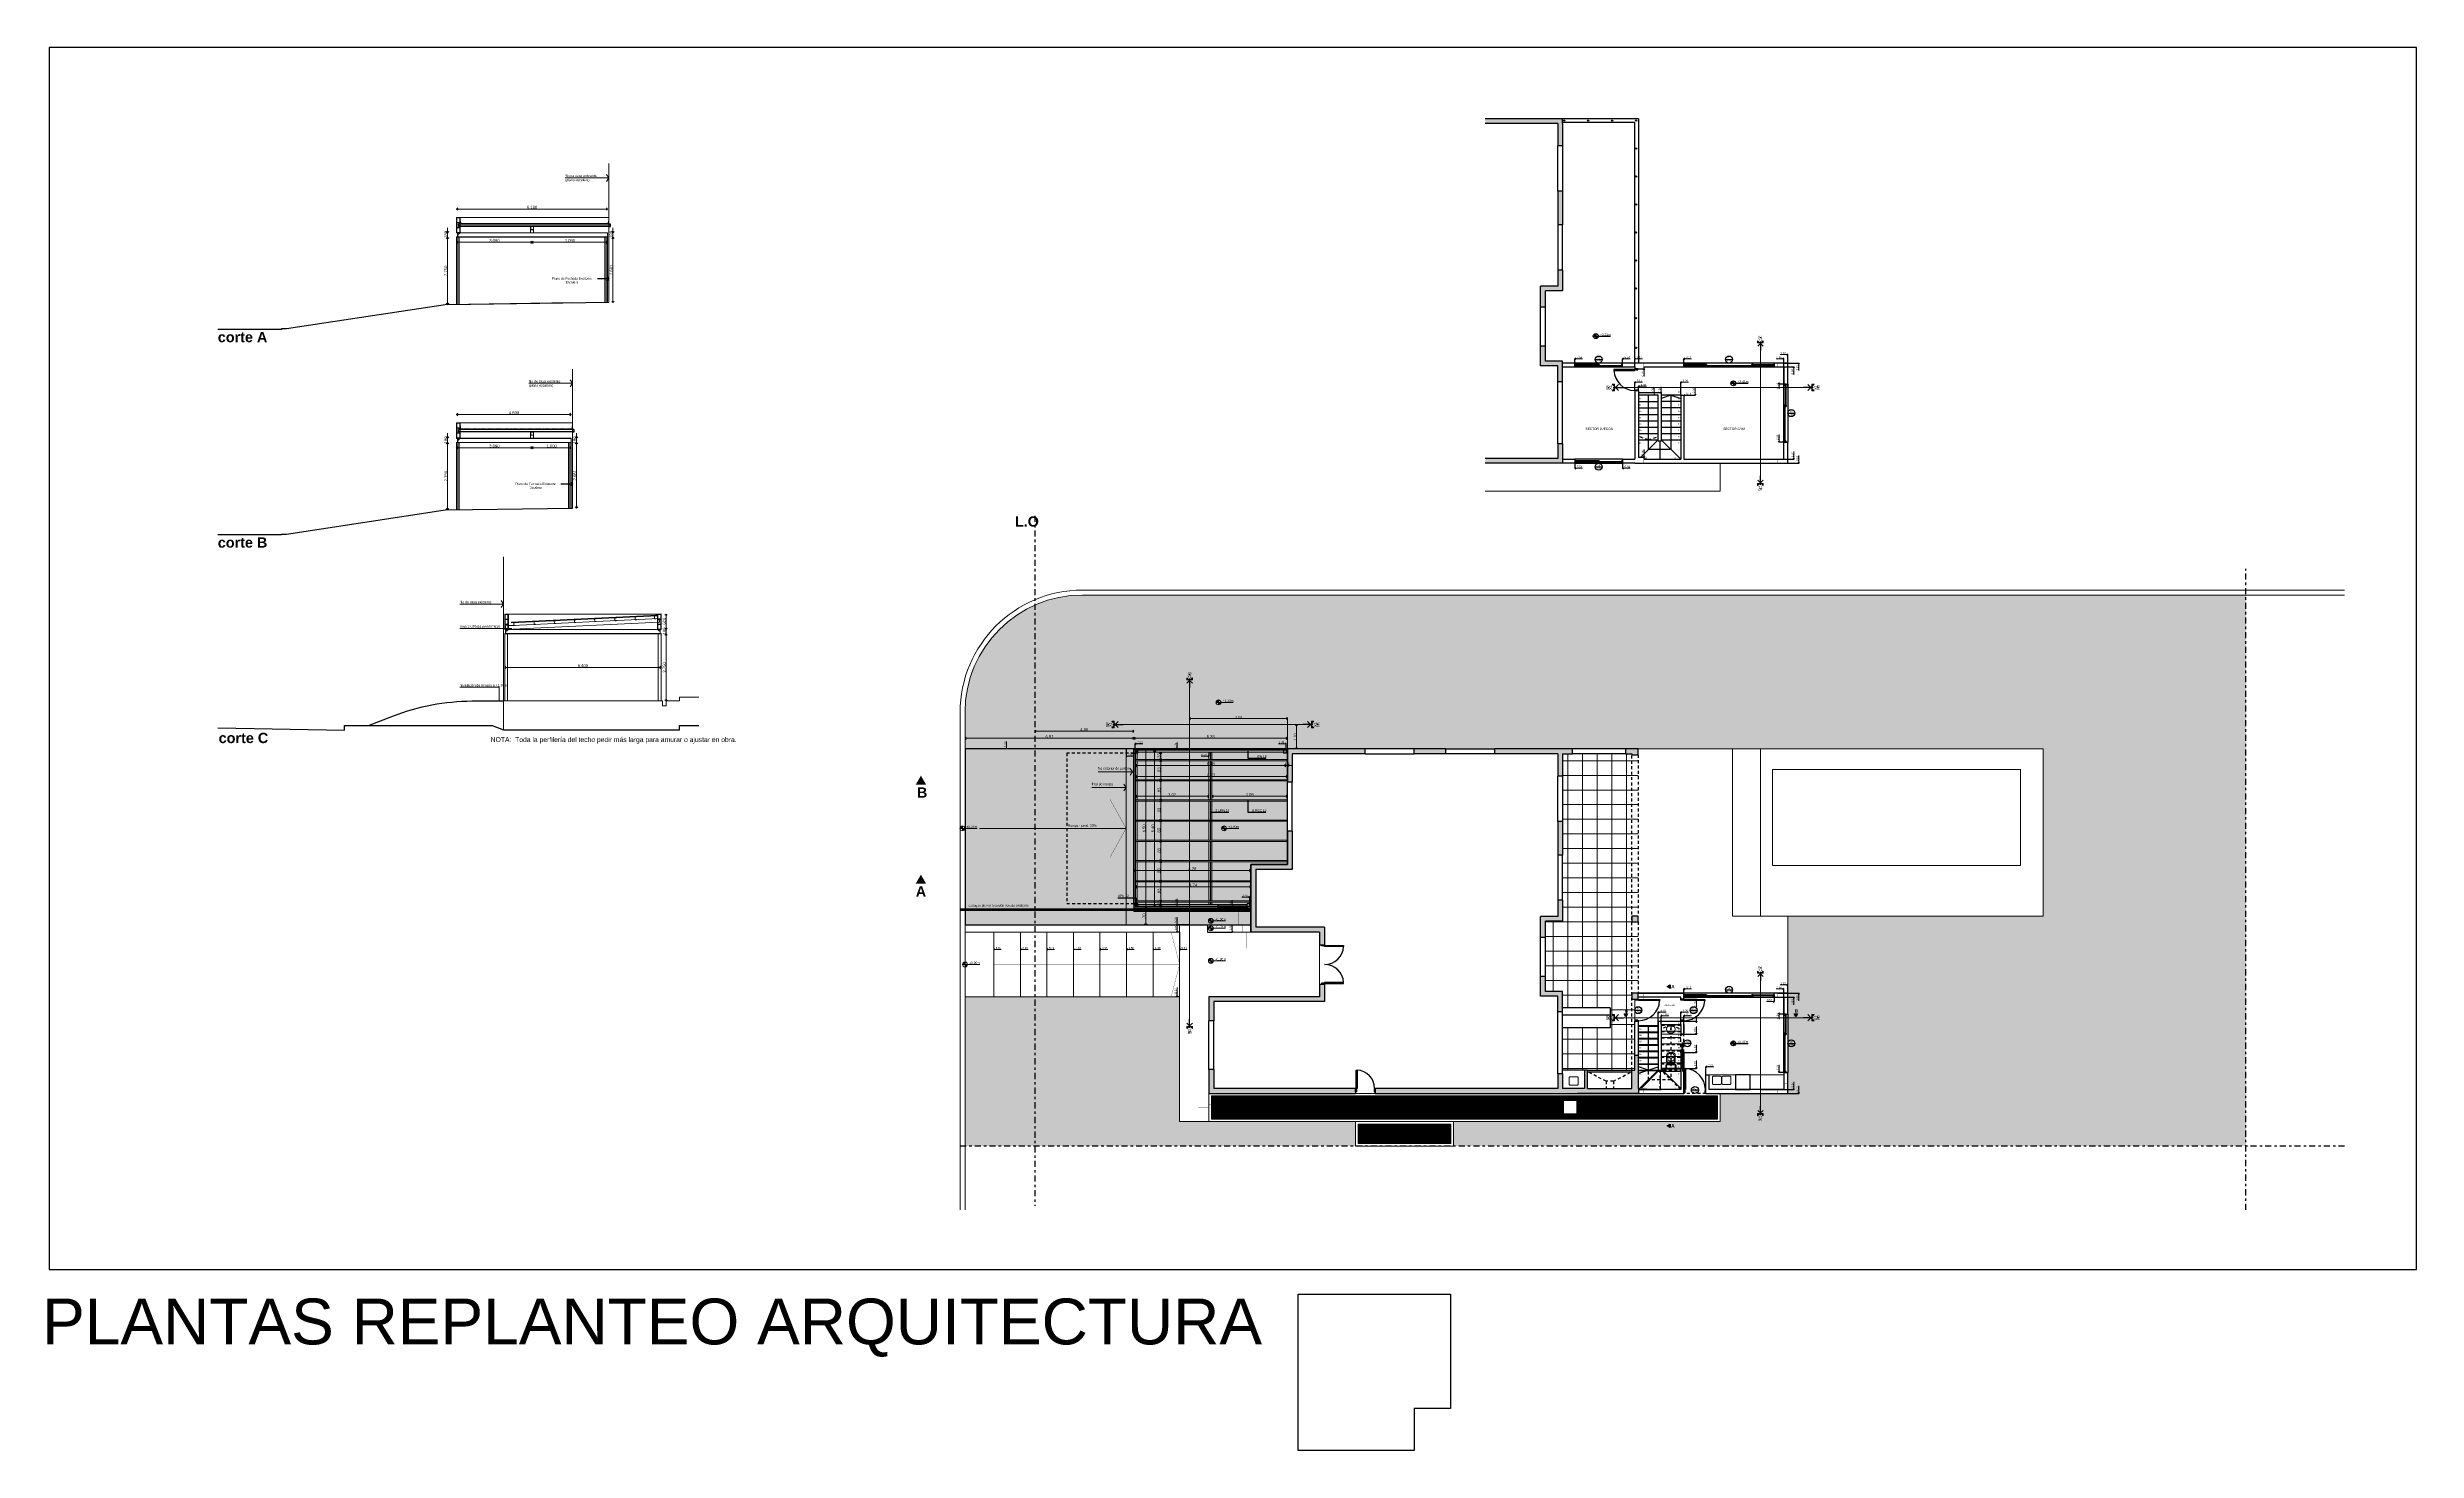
# Model space of a CAD drawing. Header units: millimetres. Extents: x 11902 to 12193, y 9935 to 10135.
# Drawn here: x 12095.7 to 12192.6, y 10017.2 to 10074.6 of the extents above; entities that cross this region are included whole.
import ezdxf
from ezdxf.enums import TextEntityAlignment as Align

# ---------------------------------------------------------------- set-up
doc = ezdxf.new("R2010")
doc.units = ezdxf.units.MM
for name, pattern in [('2040-Superposicion Puentes 20-21-22 con cintas TDC-023-024-025$0$DASHDOT2', [0.5, 0.25, -0.125, 0, -0.125]), ('ACAD_ISO02W100', [15, 12, -3]), ('CENTRO2', [28.575, 19.05, -3.175, 3.175, -3.175]), ('HIDDEN', [0.375, 0.25, -0.125]), ('TRAZOS', [19.05, 12.7, -6.35])]:
    doc.linetypes.add(name, pattern=pattern)
doc.layers.get('Defpoints').update_dxf_attribs({"color": 254})
for name, color, linetype in [('0-HATCH', 7, 'Continuous'), ('000-TEXTO CARP', 1, 'Continuous'), ('01-MUROS', 7, 'Continuous'), ('02-CARPINTERÍAS', 62, 'Continuous'), ('03-PROYECCIONES', 14, 'Continuous'), ('Estructura metalica', 155, 'Continuous')]:
    doc.layers.add(name, color=color, linetype=linetype)
doc.layers.add('000-COTAS ACUMULADAS', color=7, linetype='Continuous', lineweight=9, true_color=0xd10a0d)
doc.layers.add('cotas', color=7, linetype='Continuous', lineweight=5, true_color=0x1755a1)
for name, color, linetype, lineweight in [('001-EJES REPLANTEO', 20, 'Continuous', 18), ('003- CARP EXT', 182, 'Continuous', 15), ('05-MOBILIARIO SANITARIOS', 144, 'Continuous', 13), ('06-SOLADOS', 252, 'Continuous', 25)]:
    doc.layers.add(name, color=color, linetype=linetype, lineweight=lineweight)
doc.styles.add('arial1', font='arial.ttf', dxfattribs={"height": 0.002})
doc.styles.add('COTAS', font='arial.ttf')
doc.styles.get("Standard").update_dxf_attribs({"font": 'arial.ttf'})
doc.dimstyles.new('ann linear', dxfattribs={"dimtxt": 0.12, "dimasz": 0.1, "dimexe": 0.01, "dimexo": 0.01, "dimgap": 0.01, "dimtad": 1, "dimzin": 4, "dimdsep": 46, "dimtxsty": 'Standard', "dimblk": 'OPEN90', "dimcen": 0.1, "dimse1": 1, "dimse2": 1, "dimclrd": 256, "dimclre": 1, "dimclrt": 256, "dimadec": 0, "dimazin": 0, "dimtfac": 1, "dimtix": 1, "dimtmove": 0, "dimatfit": 3, "dimldrblk": 'DOT', "dimfxl": 0, "dimtolj": 1, "dimtzin": 0, "dimlwd": -1, "dimarcsym": 0})
doc.dimstyles.new('CL_50', dxfattribs={"dimtxt": 0.1, "dimasz": 0.08, "dimexe": 0.05, "dimexo": 0, "dimgap": 0.01, "dimtad": 1, "dimzin": 1, "dimdsep": 46, "dimtxsty": 'Standard', "dimblk": 'OPEN90', "dimcen": 0.1, "dimclrd": 256, "dimclre": 251, "dimclrt": 256, "dimadec": 0, "dimazin": 0, "dimtfac": 1, "dimtix": 1, "dimtmove": 0, "dimatfit": 3, "dimldrblk": 'DOT', "dimfxl": 0, "dimtolj": 1, "dimtzin": 0, "dimlwd": -1, "dimlwe": -1, "dimarcsym": 0})
doc.dimstyles.new('Cotas 1 50', dxfattribs={"dimtxt": 0.08, "dimasz": 0.07, "dimexe": 0, "dimexo": 0, "dimgap": 0.02, "dimtad": 1, "dimjust": 2, "dimzin": 0, "dimdsep": 46, "dimtxsty": 'COTAS', "dimblk1": 'NONE', "dimblk2": 'OPEN90', "dimsah": 1, "dimcen": 0.1, "dimse1": 1, "dimsd1": 1, "dimclrd": 256, "dimclre": 252, "dimclrt": 256, "dimadec": 0, "dimazin": 0, "dimtfac": 1, "dimtix": 1, "dimtmove": 2, "dimatfit": 3, "dimldrblk": 'COTA', "dimfxl": 0, "dimtolj": 1, "dimtzin": 0, "dimlwd": -1, "dimarcsym": 0})

# ---------------------------------------------------------------- blocks, each defined once
blk = doc.blocks.new('A$C7EF1341E')
at = {"lineweight": 0}
for p, q in [((0.215, 0.658), (0, 0.658)), ((0, 0.658), (0, 0.534)), ((0.04, 0.658), (0.04, 0.534)), ((0.04, 0.32), (0.04, 0.39)), ((0.04, 0.13), (0.04, 0.32)), ((0.072, 0.422), (0.075, 0.422)), ((0.085, 0.13), (0.085, 0.422)), ((0.165, 0.355), (0.265, 0.355)), ((0.17, 0.408), (0.26, 0.408)), ((0.215, 0.658), (0.43, 0.658)), ((0.215, 0.453), (0.215, 0.363)), ((0.345, 0.422), (0.345, 0.13)), ((0.358, 0.422), (0.355, 0.422)), ((0.39, 0.658), (0.39, 0.534)), ((0.39, 0.32), (0.39, 0.39)), ((0.39, 0.13), (0.39, 0.32)), ((0.43, 0.658), (0.43, 0.534))]:
    blk.add_line(p, q, dxfattribs=at)
at = {"linetype": 'Continuous', "lineweight": 0}
for p, q in [((0.095, 0.442), (0.095, 0.476)), ((0.335, 0.442), (0.335, 0.476))]:
    blk.add_line(p, q, dxfattribs=at)
at = {"lineweight": 0}
for centre in [(0.135, 0.418), (0.295, 0.418)]:
    blk.add_circle(centre, 0.0085, dxfattribs=at)
at = {"linetype": 'TRAZOS', "lineweight": 0}
blk.add_circle((0.215, 0.408), 0.045, dxfattribs=at)
at = {"lineweight": 0}
for centre, radius, start, end in [((0.056, 0.534), 0.0558, 180, 265.82354), ((0.056, 0.534), 0.0156, 180, 265.82354), ((0.072, 0.39), 0.032, 90, 180), ((0.165, 0.13), 0.125, 180, 258.55585), ((0.204, 2.562), 2.089, 265.82354, 270.30337), ((0.204, 2.562), 2.049, 265.82354, 270.30337), ((0.075, 0.442), 0.02, 270, 0), ((0.165, 0.275), 0.08, 90, 180), ((0.165, 0.13), 0.08, 180, 258.55585), ((0.215, 0.377), 0.377, 258.55585, 281.44415), ((0.215, 0.377), 0.332, 258.55585, 281.44415), ((0.218, 0.193), 0.0578, 92.61926, 168.39406), ((0.235, 0.195), 0.075, 172.39422, 172.744), ((0.226, 2.562), 2.049, 269.69663, 274.17646), ((0.226, 2.562), 2.089, 269.69663, 274.17646), ((0.212, 0.193), 0.0578, 11.60594, 87.38074), ((0.265, 0.275), 0.08, 0, 90), ((0.195, 0.195), 0.075, 7.256, 7.60578), ((0.265, 0.13), 0.08, 281.44415, 0), ((0.265, 0.13), 0.125, 281.44415, 0), ((0.355, 0.442), 0.02, 180, 270), ((0.358, 0.39), 0.032, 0, 90), ((0.374, 0.534), 0.0156, 274.17646, 0), ((0.374, 0.534), 0.0558, 274.17646, 0)]:
    blk.add_arc(centre, radius, start, end, dxfattribs=at)
blk = doc.blocks.new('Eje Replanteo')
h = blk.add_hatch(color=256)
h.paths.add_polyline_path([(0.23, 0.79), (0.06, 0.62), (0.23, 0.62)])
h.paths.add_polyline_path([(-0.23, 0.79), (-0.23, 0.62), (-0.06, 0.62)])
for points in [[(0.22, 0.35), (0, 0.56), (-0.23, 0.79), (-0.23, 0.62), (-0.06, 0.62)], [(-0.22, 0.35), (0, 0.56), (0.23, 0.79), (0.23, 0.62), (0.06, 0.62)]]:
    blk.add_lwpolyline(points)
at = {"linetype": 'CENTRO2', "lineweight": 30}
for points in [[(0, 1.09), (0, 1.03)], [(0, 0.73), (0, 0)]]:
    blk.add_lwpolyline(points, dxfattribs=at)
at = {"color": 1}
blk.add_attdef('EJE', text='', height=0.21, dxfattribs=at).set_placement((0, 0.91), align=Align.MIDDLE_CENTER)
at = {"width": 0.85}
blk.add_attdef('ER', text='', height=0.17, dxfattribs=at).set_placement((0, 1.13), align=Align.MIDDLE_CENTER)
blk = doc.blocks.new('_OPEN90')
at = {"color": 0, "linetype": 'ByBlock'}
for p, q in [((0, 0), (-1, 0)), ((-0.5, 0.5), (0, 0)), ((0, 0), (-0.5, -0.5))]:
    blk.add_line(p, q, dxfattribs=at)
blk = doc.blocks.new('*D265')
at = {"layer": 'cotas', "transparency": 16777216}
blk.add_line((12140.606, 10045.806), (12140.606, 10039.506), dxfattribs=at)
at = {"layer": 'Defpoints', "color": 0, "transparency": 16777216}
for p in [(12139.401, 10045.906), (12140.121, 10039.406), (12140.606, 10039.406)]:
    blk.add_point(p, dxfattribs=at)
at = {"layer": 'cotas', "transparency": 16777216, "xscale": 0.1, "yscale": 0.1, "zscale": 0.1}
for p, rotation in [((12140.606, 10045.906), 90), ((12140.606, 10039.406), 270)]:
    blk.add_blockref('_OPEN90', p, dxfattribs=dict(at, rotation=rotation))
at = {"layer": 'cotas', "transparency": 16777216, "insert": (12140.534, 10042.656), "char_height": 0.12, "attachment_point": 5, "rotation": 90}
blk.add_mtext('\\A1;6.50', dxfattribs=at)
blk = doc.blocks.new('_DOT')
at = {"color": 0, "linetype": 'ByBlock', "lineweight": -2}
blk.add_line((-0.5, 0), (-1, 0), dxfattribs=at)
at = {"color": 0, "linetype": 'ByBlock', "lineweight": -2, "const_width": 0.5}
blk.add_lwpolyline([(-0.25, 0, 1), (0.25, 0, 1)], format="xyb", close=True, dxfattribs=at)
blk = doc.blocks.new('*D266')
at = {"layer": 'cotas', "transparency": 16777216}
blk.add_line((12144.801, 10040.932), (12140.221, 10040.932), dxfattribs=at)
at = {"layer": 'Defpoints', "color": 0, "transparency": 16777216}
for p in [(12140.121, 10040.932), (12140.121, 10040.932), (12144.901, 10041.176)]:
    blk.add_point(p, dxfattribs=at)
at = {"layer": 'cotas', "transparency": 16777216, "xscale": 0.1, "yscale": 0.1, "zscale": 0.1, "rotation": 180}
blk.add_blockref('_OPEN90', (12140.121, 10040.932), dxfattribs=at)
at = {"layer": 'cotas', "transparency": 16777216, "xscale": 0.1, "yscale": 0.1, "zscale": 0.1}
blk.add_blockref('_OPEN90', (12144.901, 10040.932), dxfattribs=at)
at = {"layer": 'cotas', "transparency": 16777216, "insert": (12142.511, 10041.003), "char_height": 0.12, "attachment_point": 5}
blk.add_mtext('\\A1;4.78', dxfattribs=at)
blk = doc.blocks.new('*D267')
at = {"layer": 'cotas', "transparency": 16777216}
blk.add_line((12140.021, 10046.342), (12133.311, 10046.342), dxfattribs=at)
at = {"layer": 'Defpoints', "color": 0, "transparency": 16777216}
for p in [(12133.211, 10046.342), (12133.211, 10046.342), (12140.121, 10045.906)]:
    blk.add_point(p, dxfattribs=at)
at = {"layer": 'cotas', "transparency": 16777216, "xscale": 0.1, "yscale": 0.1, "zscale": 0.1, "rotation": 180}
blk.add_blockref('_OPEN90', (12133.211, 10046.342), dxfattribs=at)
at = {"layer": 'cotas', "transparency": 16777216, "xscale": 0.1, "yscale": 0.1, "zscale": 0.1}
blk.add_blockref('_OPEN90', (12140.121, 10046.342), dxfattribs=at)
at = {"layer": 'cotas', "transparency": 16777216, "insert": (12136.666, 10046.413), "char_height": 0.12, "attachment_point": 5}
blk.add_mtext('\\A1;6.91', dxfattribs=at)
blk = doc.blocks.new('*D268')
at = {"layer": 'cotas', "transparency": 16777216}
blk.add_line((12140.606, 10039.306), (12140.606, 10038.806), dxfattribs=at)
at = {"layer": 'Defpoints', "color": 0, "transparency": 16777216}
for p in [(12140.606, 10039.406), (12140.606, 10038.706), (12140.606, 10038.706)]:
    blk.add_point(p, dxfattribs=at)
at = {"layer": 'cotas', "transparency": 16777216, "xscale": 0.1, "yscale": 0.1, "zscale": 0.1}
for p, rotation in [((12140.606, 10039.406), 90), ((12140.606, 10038.706), 270)]:
    blk.add_blockref('_OPEN90', p, dxfattribs=dict(at, rotation=rotation))
at = {"layer": 'cotas', "transparency": 16777216, "insert": (12140.534, 10039.056), "char_height": 0.12, "attachment_point": 5, "rotation": 90}
blk.add_mtext('\\A1;.70', dxfattribs=at)
blk = doc.blocks.new('*D269')
at = {"layer": 'cotas', "transparency": 16777216}
blk.add_line((12140.221, 10046.342), (12146.301, 10046.342), dxfattribs=at)
at = {"layer": 'Defpoints', "color": 0, "transparency": 16777216}
for p in [(12140.121, 10045.906), (12146.401, 10046.342), (12146.401, 10045.906)]:
    blk.add_point(p, dxfattribs=at)
at = {"layer": 'cotas', "transparency": 16777216, "xscale": 0.1, "yscale": 0.1, "zscale": 0.1, "rotation": 180}
blk.add_blockref('_OPEN90', (12140.121, 10046.342), dxfattribs=at)
at = {"layer": 'cotas', "transparency": 16777216, "xscale": 0.1, "yscale": 0.1, "zscale": 0.1}
blk.add_blockref('_OPEN90', (12146.401, 10046.342), dxfattribs=at)
at = {"layer": 'cotas', "transparency": 16777216, "insert": (12143.261, 10046.413), "char_height": 0.12, "attachment_point": 5}
blk.add_mtext('\\A1;6.28', dxfattribs=at)
blk = doc.blocks.new('A$C5BD9381F-flat-4')
at = {"layer": '000-TEXTO CARP'}
blk.add_line((0.058, 0.161), (0.345, 0.161), dxfattribs=at)
blk.add_circle((0.202, 0.161), 0.143, dxfattribs=at)
blk.add_attdef('ANCHO', text='', height=0.064, dxfattribs=at).set_placement((0.202, 0.051), align=Align.BOTTOM_CENTER)
blk.add_attdef('NOM', text='', height=0.064, dxfattribs=at).set_placement((0.202, 0.194), align=Align.CENTER)
blk = doc.blocks.new('*D270')
at = {"layer": 'cotas', "transparency": 16777216}
blk.add_line((12136.161, 10046.632), (12140.021, 10046.632), dxfattribs=at)
at = {"layer": 'Defpoints', "color": 0, "transparency": 16777216}
for p in [(12140.121, 10046.632), (12136.061, 10046.342), (12140.121, 10045.906)]:
    blk.add_point(p, dxfattribs=at)
at = {"layer": 'cotas', "transparency": 16777216, "xscale": 0.1, "yscale": 0.1, "zscale": 0.1, "rotation": 180}
blk.add_blockref('_OPEN90', (12136.061, 10046.632), dxfattribs=at)
at = {"layer": 'cotas', "transparency": 16777216, "xscale": 0.1, "yscale": 0.1, "zscale": 0.1}
blk.add_blockref('_OPEN90', (12140.121, 10046.632), dxfattribs=at)
at = {"layer": 'cotas', "transparency": 16777216, "insert": (12138.091, 10046.703), "char_height": 0.12, "attachment_point": 5}
blk.add_mtext('\\A1;4.06', dxfattribs=at)
blk = doc.blocks.new('*D278')
at = {"layer": 'cotas', "transparency": 16777216}
blk.add_line((12112.035, 10058.344), (12112.035, 10055.794), dxfattribs=at)
at = {"layer": 'Defpoints', "color": 0, "transparency": 16777216}
for p in [(12112.405, 10058.444), (12112.035, 10055.694), (12112.405, 10055.694)]:
    blk.add_point(p, dxfattribs=at)
at = {"layer": 'cotas', "transparency": 16777216, "xscale": 0.1, "yscale": 0.1, "zscale": 0.1}
for p, rotation in [((12112.035, 10058.444), 90), ((12112.035, 10055.694), 270)]:
    blk.add_blockref('_OPEN90', p, dxfattribs=dict(at, rotation=rotation))
at = {"layer": 'cotas', "transparency": 16777216, "insert": (12111.964, 10057.069), "char_height": 0.12, "attachment_point": 5, "rotation": 90}
blk.add_mtext('\\A1;2.750', dxfattribs=at)
blk = doc.blocks.new('*D279')
at = {"layer": 'cotas', "transparency": 16777216}
for p, q in [((12112.035, 10058.724), (12112.035, 10058.824)), ((12112.035, 10058.444), (12112.035, 10058.624)), ((12112.035, 10058.344), (12112.035, 10058.244))]:
    blk.add_line(p, q, dxfattribs=at)
at = {"layer": 'Defpoints', "color": 0, "transparency": 16777216}
for p in [(12112.035, 10058.624), (12112.405, 10058.624), (12112.405, 10058.444)]:
    blk.add_point(p, dxfattribs=at)
at = {"layer": 'cotas', "transparency": 16777216, "xscale": 0.1, "yscale": 0.1, "zscale": 0.1}
for p, rotation in [((12112.035, 10058.624), 270), ((12112.035, 10058.444), 90)]:
    blk.add_blockref('_OPEN90', p, dxfattribs=dict(at, rotation=rotation))
at = {"layer": 'cotas', "transparency": 16777216, "insert": (12111.964, 10058.534), "char_height": 0.12, "attachment_point": 5, "rotation": 90}
blk.add_mtext('\\A1;.180', dxfattribs=at)
blk = doc.blocks.new('*D280')
at = {"layer": 'cotas', "transparency": 16777216}
blk.add_line((12112.505, 10059.596), (12116.995, 10059.596), dxfattribs=at)
at = {"layer": 'Defpoints', "color": 0, "transparency": 16777216}
for p in [(12117.095, 10059.596), (12112.405, 10058.624), (12117.095, 10058.624)]:
    blk.add_point(p, dxfattribs=at)
at = {"layer": 'cotas', "transparency": 16777216, "xscale": 0.1, "yscale": 0.1, "zscale": 0.1, "rotation": 180}
blk.add_blockref('_OPEN90', (12112.405, 10059.596), dxfattribs=at)
at = {"layer": 'cotas', "transparency": 16777216, "xscale": 0.1, "yscale": 0.1, "zscale": 0.1}
blk.add_blockref('_OPEN90', (12117.095, 10059.596), dxfattribs=at)
at = {"layer": 'cotas', "transparency": 16777216, "insert": (12114.75, 10059.667), "char_height": 0.12, "attachment_point": 5}
blk.add_mtext('\\A1;4.690', dxfattribs=at)
blk = doc.blocks.new('*D281')
at = {"layer": 'cotas', "transparency": 16777216}
blk.add_line((12117.313, 10058.344), (12117.313, 10055.863), dxfattribs=at)
at = {"layer": 'Defpoints', "color": 0, "transparency": 16777216}
for p in [(12116.985, 10058.444), (12116.985, 10055.763), (12117.313, 10055.763)]:
    blk.add_point(p, dxfattribs=at)
at = {"layer": 'cotas', "transparency": 16777216, "xscale": 0.1, "yscale": 0.1, "zscale": 0.1}
for p, rotation in [((12117.313, 10058.444), 90), ((12117.313, 10055.763), 270)]:
    blk.add_blockref('_OPEN90', p, dxfattribs=dict(at, rotation=rotation))
at = {"layer": 'cotas', "transparency": 16777216, "insert": (12117.242, 10057.104), "char_height": 0.12, "attachment_point": 5, "rotation": 90}
blk.add_mtext('\\A1;2.681', dxfattribs=at)
blk = doc.blocks.new('*D282')
at = {"layer": 'cotas', "transparency": 16777216}
for p, q in [((12117.313, 10058.724), (12117.313, 10058.824)), ((12117.313, 10058.444), (12117.313, 10058.624)), ((12117.313, 10058.344), (12117.313, 10058.244))]:
    blk.add_line(p, q, dxfattribs=at)
at = {"layer": 'Defpoints', "color": 0, "transparency": 16777216}
for p in [(12116.985, 10058.444), (12117.085, 10058.624), (12117.313, 10058.624)]:
    blk.add_point(p, dxfattribs=at)
at = {"layer": 'cotas', "transparency": 16777216, "xscale": 0.1, "yscale": 0.1, "zscale": 0.1}
for p, rotation in [((12117.313, 10058.624), 270), ((12117.313, 10058.444), 90)]:
    blk.add_blockref('_OPEN90', p, dxfattribs=dict(at, rotation=rotation))
at = {"layer": 'cotas', "transparency": 16777216, "insert": (12117.242, 10058.534), "char_height": 0.12, "attachment_point": 5, "rotation": 90}
blk.add_mtext('\\A1;.180', dxfattribs=at)
blk = doc.blocks.new('*D283')
at = {"layer": 'cotas', "transparency": 16777216}
blk.add_line((12141.218, 10039.763), (12141.218, 10040.39), dxfattribs=at)
at = {"layer": 'Defpoints', "color": 0, "transparency": 16777216}
for p in [(12140.171, 10040.49), (12140.171, 10039.663), (12141.218, 10040.49)]:
    blk.add_point(p, dxfattribs=at)
at = {"layer": 'cotas', "transparency": 16777216, "xscale": 0.1, "yscale": 0.1, "zscale": 0.1}
for p, rotation in [((12141.218, 10040.49), 90), ((12141.218, 10039.663), 270)]:
    blk.add_blockref('_OPEN90', p, dxfattribs=dict(at, rotation=rotation))
at = {"layer": 'cotas', "transparency": 16777216, "insert": (12141.146, 10040.076), "char_height": 0.12, "attachment_point": 5, "rotation": 90}
blk.add_mtext('\\A1;.83', dxfattribs=at)
blk = doc.blocks.new('*D284')
at = {"layer": 'cotas', "transparency": 16777216}
blk.add_line((12141.218, 10040.59), (12141.218, 10041.216), dxfattribs=at)
at = {"layer": 'Defpoints', "color": 0, "transparency": 16777216}
for p in [(12140.171, 10041.316), (12141.218, 10041.316), (12140.171, 10040.49)]:
    blk.add_point(p, dxfattribs=at)
at = {"layer": 'cotas', "transparency": 16777216, "xscale": 0.1, "yscale": 0.1, "zscale": 0.1}
for p, rotation in [((12141.218, 10041.316), 90), ((12141.218, 10040.49), 270)]:
    blk.add_blockref('_OPEN90', p, dxfattribs=dict(at, rotation=rotation))
at = {"layer": 'cotas', "transparency": 16777216, "insert": (12141.146, 10040.903), "char_height": 0.12, "attachment_point": 5, "rotation": 90}
blk.add_mtext('\\A1;.83', dxfattribs=at)
blk = doc.blocks.new('*D285')
at = {"layer": 'cotas', "transparency": 16777216}
blk.add_line((12141.218, 10041.416), (12141.218, 10042.043), dxfattribs=at)
at = {"layer": 'Defpoints', "color": 0, "transparency": 16777216}
for p in [(12140.171, 10042.143), (12141.218, 10042.143), (12140.171, 10041.316)]:
    blk.add_point(p, dxfattribs=at)
at = {"layer": 'cotas', "transparency": 16777216, "xscale": 0.1, "yscale": 0.1, "zscale": 0.1}
for p, rotation in [((12141.218, 10042.143), 90), ((12141.218, 10041.316), 270)]:
    blk.add_blockref('_OPEN90', p, dxfattribs=dict(at, rotation=rotation))
at = {"layer": 'cotas', "transparency": 16777216, "insert": (12141.146, 10041.73), "char_height": 0.12, "attachment_point": 5, "rotation": 90}
blk.add_mtext('\\A1;.83', dxfattribs=at)
blk = doc.blocks.new('*D286')
at = {"layer": 'cotas', "transparency": 16777216}
blk.add_line((12141.218, 10042.243), (12141.218, 10042.869), dxfattribs=at)
at = {"layer": 'Defpoints', "color": 0, "transparency": 16777216}
for p in [(12140.171, 10042.969), (12141.218, 10042.969), (12140.171, 10042.143)]:
    blk.add_point(p, dxfattribs=at)
at = {"layer": 'cotas', "transparency": 16777216, "xscale": 0.1, "yscale": 0.1, "zscale": 0.1}
for p, rotation in [((12141.218, 10042.969), 90), ((12141.218, 10042.143), 270)]:
    blk.add_blockref('_OPEN90', p, dxfattribs=dict(at, rotation=rotation))
at = {"layer": 'cotas', "transparency": 16777216, "insert": (12141.146, 10042.556), "char_height": 0.12, "attachment_point": 5, "rotation": 90}
blk.add_mtext('\\A1;.83', dxfattribs=at)
blk = doc.blocks.new('*D287')
at = {"layer": 'cotas', "transparency": 16777216}
blk.add_line((12141.218, 10043.069), (12141.218, 10043.696), dxfattribs=at)
at = {"layer": 'Defpoints', "color": 0, "transparency": 16777216}
for p in [(12140.171, 10043.796), (12141.218, 10043.796), (12140.171, 10042.969)]:
    blk.add_point(p, dxfattribs=at)
at = {"layer": 'cotas', "transparency": 16777216, "xscale": 0.1, "yscale": 0.1, "zscale": 0.1}
for p, rotation in [((12141.218, 10043.796), 90), ((12141.218, 10042.969), 270)]:
    blk.add_blockref('_OPEN90', p, dxfattribs=dict(at, rotation=rotation))
at = {"layer": 'cotas', "transparency": 16777216, "insert": (12141.146, 10043.383), "char_height": 0.12, "attachment_point": 5, "rotation": 90}
blk.add_mtext('\\A1;.83', dxfattribs=at)
blk = doc.blocks.new('*D288')
at = {"layer": 'cotas', "transparency": 16777216}
blk.add_line((12141.218, 10043.896), (12141.218, 10044.523), dxfattribs=at)
at = {"layer": 'Defpoints', "color": 0, "transparency": 16777216}
for p in [(12140.171, 10044.623), (12141.218, 10044.623), (12140.171, 10043.796)]:
    blk.add_point(p, dxfattribs=at)
at = {"layer": 'cotas', "transparency": 16777216, "xscale": 0.1, "yscale": 0.1, "zscale": 0.1}
for p, rotation in [((12141.218, 10044.623), 90), ((12141.218, 10043.796), 270)]:
    blk.add_blockref('_OPEN90', p, dxfattribs=dict(at, rotation=rotation))
at = {"layer": 'cotas', "transparency": 16777216, "insert": (12141.146, 10044.209), "char_height": 0.12, "attachment_point": 5, "rotation": 90}
blk.add_mtext('\\A1;.83', dxfattribs=at)
blk = doc.blocks.new('*D289')
at = {"layer": 'cotas', "transparency": 16777216}
blk.add_line((12141.218, 10044.723), (12141.218, 10045.349), dxfattribs=at)
at = {"layer": 'Defpoints', "color": 0, "transparency": 16777216}
for p in [(12140.171, 10045.449), (12141.218, 10045.449), (12140.171, 10044.623)]:
    blk.add_point(p, dxfattribs=at)
at = {"layer": 'cotas', "transparency": 16777216, "xscale": 0.1, "yscale": 0.1, "zscale": 0.1}
for p, rotation in [((12141.218, 10045.449), 90), ((12141.218, 10044.623), 270)]:
    blk.add_blockref('_OPEN90', p, dxfattribs=dict(at, rotation=rotation))
at = {"layer": 'cotas', "transparency": 16777216, "insert": (12141.146, 10045.036), "char_height": 0.12, "attachment_point": 5, "rotation": 90}
blk.add_mtext('\\A1;.83', dxfattribs=at)
blk = doc.blocks.new('*D290')
at = {"layer": 'cotas', "transparency": 16777216}
blk.add_line((12141.218, 10045.549), (12141.218, 10045.674), dxfattribs=at)
at = {"layer": 'Defpoints', "color": 0, "transparency": 16777216}
for p in [(12140.171, 10045.449), (12140.253, 10045.774), (12141.218, 10045.774)]:
    blk.add_point(p, dxfattribs=at)
at = {"layer": 'cotas', "transparency": 16777216, "xscale": 0.1, "yscale": 0.1, "zscale": 0.1}
for p, rotation in [((12141.218, 10045.774), 90), ((12141.218, 10045.449), 270)]:
    blk.add_blockref('_OPEN90', p, dxfattribs=dict(at, rotation=rotation))
at = {"layer": 'cotas', "transparency": 16777216, "insert": (12141.146, 10045.612), "char_height": 0.12, "attachment_point": 5, "rotation": 90}
blk.add_mtext('\\A1;.33', dxfattribs=at)
blk = doc.blocks.new('*D291')
at = {"layer": 'cotas', "transparency": 16777216}
for p, q in [((12141.218, 10039.763), (12141.218, 10039.863)), ((12141.218, 10039.663), (12141.218, 10039.538)), ((12141.218, 10039.438), (12141.218, 10039.338))]:
    blk.add_line(p, q, dxfattribs=at)
at = {"layer": 'Defpoints', "color": 0, "transparency": 16777216}
for p in [(12140.171, 10039.663), (12141.218, 10039.538), (12142.401, 10039.538)]:
    blk.add_point(p, dxfattribs=at)
at = {"layer": 'cotas', "transparency": 16777216, "xscale": 0.1, "yscale": 0.1, "zscale": 0.1}
for p, rotation in [((12141.218, 10039.663), 270), ((12141.218, 10039.538), 90)]:
    blk.add_blockref('_OPEN90', p, dxfattribs=dict(at, rotation=rotation))
at = {"layer": 'cotas', "transparency": 16777216, "insert": (12141.146, 10039.601), "char_height": 0.12, "attachment_point": 5, "rotation": 90}
blk.add_mtext('\\A1;.13', dxfattribs=at)
blk = doc.blocks.new('*D292')
at = {"layer": 'cotas', "transparency": 16777216}
blk.add_line((12140.966, 10039.556), (12140.966, 10045.756), dxfattribs=at)
at = {"layer": 'Defpoints', "color": 0, "transparency": 16777216}
for p in [(12140.966, 10045.856), (12141.218, 10045.856), (12141.218, 10039.456)]:
    blk.add_point(p, dxfattribs=at)
at = {"layer": 'cotas', "transparency": 16777216, "xscale": 0.1, "yscale": 0.1, "zscale": 0.1}
for p, rotation in [((12140.966, 10045.856), 90), ((12140.966, 10039.456), 270)]:
    blk.add_blockref('_OPEN90', p, dxfattribs=dict(at, rotation=rotation))
at = {"layer": 'cotas', "transparency": 16777216, "insert": (12140.895, 10042.656), "char_height": 0.12, "attachment_point": 5, "rotation": 90}
blk.add_mtext('\\A1;6.40', dxfattribs=at)
blk = doc.blocks.new('*D293')
at = {"layer": 'cotas', "transparency": 16777216}
blk.add_line((12140.271, 10045.23), (12146.251, 10045.23), dxfattribs=at)
at = {"layer": 'Defpoints', "color": 0, "transparency": 16777216}
for p in [(12140.171, 10045.756), (12146.351, 10045.756), (12146.351, 10045.23)]:
    blk.add_point(p, dxfattribs=at)
at = {"layer": 'cotas', "transparency": 16777216, "xscale": 0.1, "yscale": 0.1, "zscale": 0.1, "rotation": 180}
blk.add_blockref('_OPEN90', (12140.171, 10045.23), dxfattribs=at)
at = {"layer": 'cotas', "transparency": 16777216, "xscale": 0.1, "yscale": 0.1, "zscale": 0.1}
blk.add_blockref('_OPEN90', (12146.351, 10045.23), dxfattribs=at)
at = {"layer": 'cotas', "transparency": 16777216, "insert": (12143.261, 10045.301), "char_height": 0.12, "attachment_point": 5}
blk.add_mtext('\\A1;6.18', dxfattribs=at)
blk = doc.blocks.new('*D294')
at = {"layer": 'cotas', "transparency": 16777216}
for p, q in [((12146.251, 10045.23), (12146.151, 10045.23)), ((12146.351, 10045.23), (12146.401, 10045.23)), ((12146.501, 10045.23), (12146.601, 10045.23))]:
    blk.add_line(p, q, dxfattribs=at)
at = {"layer": 'Defpoints', "color": 0, "transparency": 16777216}
for p in [(12146.351, 10045.756), (12146.401, 10045.23), (12146.401, 10044.541)]:
    blk.add_point(p, dxfattribs=at)
at = {"layer": 'cotas', "transparency": 16777216, "xscale": 0.1, "yscale": 0.1, "zscale": 0.1}
blk.add_blockref('_OPEN90', (12146.351, 10045.23), dxfattribs=at)
at = {"layer": 'cotas', "transparency": 16777216, "xscale": 0.1, "yscale": 0.1, "zscale": 0.1, "rotation": 180}
blk.add_blockref('_OPEN90', (12146.401, 10045.23), dxfattribs=at)
at = {"layer": 'cotas', "transparency": 16777216, "insert": (12146.376, 10045.301), "char_height": 0.12, "attachment_point": 5}
blk.add_mtext('\\A1;.05', dxfattribs=at)
blk = doc.blocks.new('*D295')
at = {"layer": '000-COTAS ACUMULADAS', "color": 252, "lineweight": -2, "transparency": 16777216}
blk.add_line((12140.171, 10045.856), (12140.171, 10046.118), dxfattribs=at)
at = {"layer": '000-COTAS ACUMULADAS', "transparency": 16777216}
blk.add_line((12140.241, 10046.118), (12140.49, 10046.118), dxfattribs=at)
at = {"layer": 'Defpoints', "color": 0, "transparency": 16777216}
for p in [(12142.401, 10046.906), (12140.171, 10046.118), (12140.171, 10045.856)]:
    blk.add_point(p, dxfattribs=at)
at = {"layer": '000-COTAS ACUMULADAS', "transparency": 16777216, "xscale": 0.07, "yscale": 0.07, "zscale": 0.07, "rotation": 180}
blk.add_blockref('_OPEN90', (12140.171, 10046.118), dxfattribs=at)
at = {"layer": '000-COTAS ACUMULADAS', "transparency": 16777216, "insert": (12140.365, 10046.179), "char_height": 0.08, "attachment_point": 5, "style": 'COTAS'}
blk.add_mtext('\\A1;2.23', dxfattribs=at)
blk = doc.blocks.new('_None')
blk = doc.blocks.new('COTA')
blk.add_line((-1, 0), (0, 0))
at = {"const_width": 0.065}
blk.add_lwpolyline([(0.1, 0.1), (0.3, 0.3), (0, 0), (-0.1, -0.1), (-0.3, -0.3)], dxfattribs=at)
blk = doc.blocks.new('*D271')
at = {"layer": '000-COTAS ACUMULADAS', "transparency": 16777216}
blk.add_line((12146.281, 10046.118), (12146.032, 10046.118), dxfattribs=at)
at = {"layer": '000-COTAS ACUMULADAS', "color": 252, "lineweight": -2, "transparency": 16777216}
blk.add_line((12146.351, 10045.856), (12146.351, 10046.118), dxfattribs=at)
at = {"layer": 'Defpoints', "color": 0, "transparency": 16777216}
for p in [(12142.401, 10046.906), (12146.351, 10046.118), (12146.351, 10045.856)]:
    blk.add_point(p, dxfattribs=at)
at = {"layer": '000-COTAS ACUMULADAS', "transparency": 16777216, "xscale": 0.07, "yscale": 0.07, "zscale": 0.07}
blk.add_blockref('_OPEN90', (12146.351, 10046.118), dxfattribs=at)
at = {"layer": '000-COTAS ACUMULADAS', "transparency": 16777216, "insert": (12146.156, 10046.179), "char_height": 0.08, "attachment_point": 5, "style": 'COTAS'}
blk.add_mtext('\\A1;3.95', dxfattribs=at)
blk = doc.blocks.new('*D296')
at = {"layer": '000-COTAS ACUMULADAS', "transparency": 16777216}
blk.add_line((12141.885, 10045.926), (12141.885, 10046.167), dxfattribs=at)
at = {"layer": '000-COTAS ACUMULADAS', "color": 252, "lineweight": -2, "transparency": 16777216}
blk.add_line((12142.401, 10045.856), (12141.885, 10045.856), dxfattribs=at)
at = {"layer": 'Defpoints', "color": 0, "transparency": 16777216}
for p in [(12142.401, 10046.906), (12141.885, 10045.856), (12142.401, 10045.856)]:
    blk.add_point(p, dxfattribs=at)
at = {"layer": '000-COTAS ACUMULADAS', "transparency": 16777216, "xscale": 0.07, "yscale": 0.07, "zscale": 0.07, "rotation": 270}
blk.add_blockref('_OPEN90', (12141.885, 10045.856), dxfattribs=at)
at = {"layer": '000-COTAS ACUMULADAS', "transparency": 16777216, "insert": (12141.825, 10046.047), "char_height": 0.08, "attachment_point": 5, "rotation": 90, "style": 'COTAS'}
blk.add_mtext('\\A1;1.05', dxfattribs=at)
blk = doc.blocks.new('*D272')
at = {"layer": '000-COTAS ACUMULADAS', "transparency": 16777216}
blk.add_line((12141.885, 10039.526), (12141.885, 10039.774), dxfattribs=at)
at = {"layer": '000-COTAS ACUMULADAS', "color": 252, "lineweight": -2, "transparency": 16777216}
blk.add_line((12142.401, 10039.456), (12141.885, 10039.456), dxfattribs=at)
at = {"layer": 'Defpoints', "color": 0, "transparency": 16777216}
for p in [(12142.401, 10046.906), (12141.885, 10039.456), (12142.401, 10039.456)]:
    blk.add_point(p, dxfattribs=at)
at = {"layer": '000-COTAS ACUMULADAS', "transparency": 16777216, "xscale": 0.07, "yscale": 0.07, "zscale": 0.07, "rotation": 270}
blk.add_blockref('_OPEN90', (12141.885, 10039.456), dxfattribs=at)
at = {"layer": '000-COTAS ACUMULADAS', "transparency": 16777216, "insert": (12141.825, 10039.65), "char_height": 0.08, "attachment_point": 5, "rotation": 90, "style": 'COTAS'}
blk.add_mtext('\\A1;7.45', dxfattribs=at)
blk = doc.blocks.new('*D297')
at = {"layer": '000-COTAS ACUMULADAS', "transparency": 16777216}
blk.add_line((12143.122, 10045.605), (12142.874, 10045.605), dxfattribs=at)
at = {"layer": '000-COTAS ACUMULADAS', "color": 252, "lineweight": -2, "transparency": 16777216}
blk.add_line((12143.192, 10045.774), (12143.192, 10045.605), dxfattribs=at)
at = {"layer": 'Defpoints', "color": 0, "transparency": 16777216}
for p in [(12142.401, 10046.906), (12143.192, 10045.774), (12143.192, 10045.605)]:
    blk.add_point(p, dxfattribs=at)
at = {"layer": '000-COTAS ACUMULADAS', "transparency": 16777216, "xscale": 0.07, "yscale": 0.07, "zscale": 0.07}
blk.add_blockref('_OPEN90', (12143.192, 10045.605), dxfattribs=at)
at = {"layer": '000-COTAS ACUMULADAS', "transparency": 16777216, "insert": (12142.998, 10045.666), "char_height": 0.08, "attachment_point": 5, "style": 'COTAS'}
blk.add_mtext('\\A1;0.79', dxfattribs=at)
blk = doc.blocks.new('*D273')
at = {"layer": '000-COTAS ACUMULADAS', "transparency": 16777216}
blk.add_line((12144.791, 10039.846), (12144.541, 10039.846), dxfattribs=at)
at = {"layer": '000-COTAS ACUMULADAS', "color": 252, "lineweight": -2, "transparency": 16777216}
blk.add_line((12144.861, 10039.576), (12144.861, 10039.846), dxfattribs=at)
at = {"layer": 'Defpoints', "color": 0, "transparency": 16777216}
for p in [(12144.861, 10039.846), (12144.861, 10039.576), (12142.401, 10039.538)]:
    blk.add_point(p, dxfattribs=at)
at = {"layer": '000-COTAS ACUMULADAS', "transparency": 16777216, "xscale": 0.07, "yscale": 0.07, "zscale": 0.07}
blk.add_blockref('_OPEN90', (12144.861, 10039.846), dxfattribs=at)
at = {"layer": '000-COTAS ACUMULADAS', "transparency": 16777216, "insert": (12144.666, 10039.907), "char_height": 0.08, "attachment_point": 5, "style": 'COTAS'}
blk.add_mtext('\\A1;2.46', dxfattribs=at)
blk = doc.blocks.new('*D298')
at = {"layer": 'cotas', "transparency": 16777216}
blk.add_line((12140.271, 10040.263), (12144.811, 10040.263), dxfattribs=at)
at = {"layer": 'Defpoints', "color": 0, "transparency": 16777216}
for p in [(12140.171, 10039.688), (12144.911, 10040.263), (12144.911, 10039.688)]:
    blk.add_point(p, dxfattribs=at)
at = {"layer": 'cotas', "transparency": 16777216, "xscale": 0.1, "yscale": 0.1, "zscale": 0.1, "rotation": 180}
blk.add_blockref('_OPEN90', (12140.171, 10040.263), dxfattribs=at)
at = {"layer": 'cotas', "transparency": 16777216, "xscale": 0.1, "yscale": 0.1, "zscale": 0.1}
blk.add_blockref('_OPEN90', (12144.911, 10040.263), dxfattribs=at)
at = {"layer": 'cotas', "transparency": 16777216, "insert": (12142.541, 10040.333), "char_height": 0.12, "attachment_point": 5}
blk.add_mtext('\\A1;4.74', dxfattribs=at)
blk = doc.blocks.new('*D299')
at = {"layer": 'cotas', "transparency": 16777216}
blk.add_line((12140.271, 10044.774), (12146.301, 10044.774), dxfattribs=at)
at = {"layer": 'Defpoints', "color": 0, "transparency": 16777216}
for p in [(12140.171, 10044.648), (12146.401, 10044.774), (12146.401, 10044.648)]:
    blk.add_point(p, dxfattribs=at)
at = {"layer": 'cotas', "transparency": 16777216, "xscale": 0.1, "yscale": 0.1, "zscale": 0.1, "rotation": 180}
blk.add_blockref('_OPEN90', (12140.171, 10044.774), dxfattribs=at)
at = {"layer": 'cotas', "transparency": 16777216, "xscale": 0.1, "yscale": 0.1, "zscale": 0.1}
blk.add_blockref('_OPEN90', (12146.401, 10044.774), dxfattribs=at)
at = {"layer": 'cotas', "transparency": 16777216, "insert": (12143.286, 10044.845), "char_height": 0.12, "attachment_point": 5}
blk.add_mtext('\\A1;6.23', dxfattribs=at)
blk = doc.blocks.new('*D300')
at = {"layer": 'cotas', "transparency": 16777216}
blk.add_line((12140.271, 10043.97), (12143.092, 10043.97), dxfattribs=at)
at = {"layer": 'Defpoints', "color": 0, "transparency": 16777216}
for p in [(12140.171, 10043.821), (12143.192, 10043.97), (12143.192, 10043.821)]:
    blk.add_point(p, dxfattribs=at)
at = {"layer": 'cotas', "transparency": 16777216, "xscale": 0.1, "yscale": 0.1, "zscale": 0.1, "rotation": 180}
blk.add_blockref('_OPEN90', (12140.171, 10043.97), dxfattribs=at)
at = {"layer": 'cotas', "transparency": 16777216, "xscale": 0.1, "yscale": 0.1, "zscale": 0.1}
blk.add_blockref('_OPEN90', (12143.192, 10043.97), dxfattribs=at)
at = {"layer": 'cotas', "transparency": 16777216, "insert": (12141.681, 10044.041), "char_height": 0.12, "attachment_point": 5}
blk.add_mtext('\\A1;3.02', dxfattribs=at)
blk = doc.blocks.new('*D301')
at = {"layer": 'cotas', "transparency": 16777216}
blk.add_line((12143.412, 10043.97), (12146.301, 10043.97), dxfattribs=at)
at = {"layer": 'Defpoints', "color": 0, "transparency": 16777216}
for p in [(12143.312, 10043.821), (12146.401, 10043.97), (12146.401, 10043.821)]:
    blk.add_point(p, dxfattribs=at)
at = {"layer": 'cotas', "transparency": 16777216, "xscale": 0.1, "yscale": 0.1, "zscale": 0.1, "rotation": 180}
blk.add_blockref('_OPEN90', (12143.312, 10043.97), dxfattribs=at)
at = {"layer": 'cotas', "transparency": 16777216, "xscale": 0.1, "yscale": 0.1, "zscale": 0.1}
blk.add_blockref('_OPEN90', (12146.401, 10043.97), dxfattribs=at)
at = {"layer": 'cotas', "transparency": 16777216, "insert": (12144.856, 10044.041), "char_height": 0.12, "attachment_point": 5}
blk.add_mtext('\\A1;3.09', dxfattribs=at)
blk = doc.blocks.new('*D302')
at = {"layer": '000-COTAS ACUMULADAS', "transparency": 16777216}
blk.add_line((12141.885, 10038.776), (12141.885, 10039.024), dxfattribs=at)
at = {"layer": '000-COTAS ACUMULADAS', "color": 252, "lineweight": -2, "transparency": 16777216}
blk.add_line((12142.401, 10038.706), (12141.885, 10038.706), dxfattribs=at)
at = {"layer": 'Defpoints', "color": 0, "transparency": 16777216}
for p in [(12142.401, 10046.906), (12141.885, 10038.706), (12142.401, 10038.706)]:
    blk.add_point(p, dxfattribs=at)
at = {"layer": '000-COTAS ACUMULADAS', "transparency": 16777216, "xscale": 0.07, "yscale": 0.07, "zscale": 0.07, "rotation": 270}
blk.add_blockref('_OPEN90', (12141.885, 10038.706), dxfattribs=at)
at = {"layer": '000-COTAS ACUMULADAS', "transparency": 16777216, "insert": (12141.825, 10038.9), "char_height": 0.08, "attachment_point": 5, "rotation": 90, "style": 'COTAS'}
blk.add_mtext('\\A1;8.20', dxfattribs=at)
blk = doc.blocks.new('*D303')
at = {"layer": '000-COTAS ACUMULADAS', "transparency": 16777216}
blk.add_line((12141.885, 10038.476), (12141.885, 10038.724), dxfattribs=at)
at = {"layer": '000-COTAS ACUMULADAS', "color": 252, "lineweight": -2, "transparency": 16777216}
blk.add_line((12141.991, 10038.406), (12141.885, 10038.406), dxfattribs=at)
at = {"layer": 'Defpoints', "color": 0, "transparency": 16777216}
for p in [(12142.401, 10046.906), (12141.885, 10038.406), (12141.991, 10038.406)]:
    blk.add_point(p, dxfattribs=at)
at = {"layer": '000-COTAS ACUMULADAS', "transparency": 16777216, "xscale": 0.07, "yscale": 0.07, "zscale": 0.07, "rotation": 270}
blk.add_blockref('_OPEN90', (12141.885, 10038.406), dxfattribs=at)
at = {"layer": '000-COTAS ACUMULADAS', "transparency": 16777216, "insert": (12141.825, 10038.6), "char_height": 0.08, "attachment_point": 5, "rotation": 90, "style": 'COTAS'}
blk.add_mtext('\\A1;8.50', dxfattribs=at)
blk = doc.blocks.new('*D304')
at = {"layer": '000-COTAS ACUMULADAS', "transparency": 16777216}
blk.add_line((12141.885, 10035.836), (12141.885, 10036.138), dxfattribs=at)
at = {"layer": '000-COTAS ACUMULADAS', "color": 252, "lineweight": -2, "transparency": 16777216}
blk.add_line((12141.991, 10035.766), (12141.885, 10035.766), dxfattribs=at)
at = {"layer": 'Defpoints', "color": 0, "transparency": 16777216}
for p in [(12142.401, 10046.906), (12141.885, 10035.766), (12141.991, 10035.766)]:
    blk.add_point(p, dxfattribs=at)
at = {"layer": '000-COTAS ACUMULADAS', "transparency": 16777216, "xscale": 0.07, "yscale": 0.07, "zscale": 0.07, "rotation": 270}
blk.add_blockref('_OPEN90', (12141.885, 10035.766), dxfattribs=at)
at = {"layer": '000-COTAS ACUMULADAS', "transparency": 16777216, "insert": (12141.825, 10035.987), "char_height": 0.08, "attachment_point": 5, "rotation": 90, "style": 'COTAS'}
blk.add_mtext('\\A1;11.14', dxfattribs=at)
blk = doc.blocks.new('*D305')
at = {"layer": '000-COTAS ACUMULADAS', "color": 252, "lineweight": -2, "transparency": 16777216}
blk.add_line((12141.991, 10038.406), (12141.991, 10037.701), dxfattribs=at)
at = {"layer": '000-COTAS ACUMULADAS', "transparency": 16777216}
blk.add_line((12142.061, 10037.701), (12142.293, 10037.701), dxfattribs=at)
at = {"layer": 'Defpoints', "color": 0, "transparency": 16777216}
for p in [(12141.991, 10038.406), (12141.991, 10037.701), (12142.401, 10038.406)]:
    blk.add_point(p, dxfattribs=at)
at = {"layer": '000-COTAS ACUMULADAS', "transparency": 16777216, "xscale": 0.07, "yscale": 0.07, "zscale": 0.07, "rotation": 180}
blk.add_blockref('_OPEN90', (12141.991, 10037.701), dxfattribs=at)
at = {"layer": '000-COTAS ACUMULADAS', "transparency": 16777216, "insert": (12142.177, 10037.762), "char_height": 0.08, "attachment_point": 5, "style": 'COTAS'}
blk.add_mtext('\\A1;0.41', dxfattribs=at)
blk = doc.blocks.new('*D306')
at = {"layer": '000-COTAS ACUMULADAS', "transparency": 16777216}
blk.add_line((12140.974, 10037.701), (12141.214, 10037.701), dxfattribs=at)
at = {"layer": 'Defpoints', "color": 0, "transparency": 16777216}
for p in [(12140.904, 10037.701), (12140.904, 10037.701), (12142.401, 10037.701)]:
    blk.add_point(p, dxfattribs=at)
at = {"layer": '000-COTAS ACUMULADAS', "transparency": 16777216, "xscale": 0.07, "yscale": 0.07, "zscale": 0.07, "rotation": 180}
blk.add_blockref('_OPEN90', (12140.904, 10037.701), dxfattribs=at)
at = {"layer": '000-COTAS ACUMULADAS', "transparency": 16777216, "insert": (12141.094, 10037.762), "char_height": 0.08, "attachment_point": 5, "style": 'COTAS'}
blk.add_mtext('\\A1;1.50', dxfattribs=at)
blk = doc.blocks.new('*D307')
at = {"layer": '000-COTAS ACUMULADAS', "transparency": 16777216}
blk.add_line((12139.888, 10037.701), (12140.137, 10037.701), dxfattribs=at)
at = {"layer": 'Defpoints', "color": 0, "transparency": 16777216}
for p in [(12139.818, 10037.701), (12139.818, 10037.701), (12142.401, 10037.701)]:
    blk.add_point(p, dxfattribs=at)
at = {"layer": '000-COTAS ACUMULADAS', "transparency": 16777216, "xscale": 0.07, "yscale": 0.07, "zscale": 0.07, "rotation": 180}
blk.add_blockref('_OPEN90', (12139.818, 10037.701), dxfattribs=at)
at = {"layer": '000-COTAS ACUMULADAS', "transparency": 16777216, "insert": (12140.013, 10037.762), "char_height": 0.08, "attachment_point": 5, "style": 'COTAS'}
blk.add_mtext('\\A1;2.58', dxfattribs=at)
blk = doc.blocks.new('*D308')
at = {"layer": '000-COTAS ACUMULADAS', "transparency": 16777216}
blk.add_line((12138.802, 10037.701), (12139.05, 10037.701), dxfattribs=at)
at = {"layer": 'Defpoints', "color": 0, "transparency": 16777216}
for p in [(12138.732, 10037.701), (12138.732, 10037.701), (12142.401, 10037.701)]:
    blk.add_point(p, dxfattribs=at)
at = {"layer": '000-COTAS ACUMULADAS', "transparency": 16777216, "xscale": 0.07, "yscale": 0.07, "zscale": 0.07, "rotation": 180}
blk.add_blockref('_OPEN90', (12138.732, 10037.701), dxfattribs=at)
at = {"layer": '000-COTAS ACUMULADAS', "transparency": 16777216, "insert": (12138.926, 10037.762), "char_height": 0.08, "attachment_point": 5, "style": 'COTAS'}
blk.add_mtext('\\A1;3.67', dxfattribs=at)
blk = doc.blocks.new('*D309')
at = {"layer": '000-COTAS ACUMULADAS', "transparency": 16777216}
blk.add_line((12137.716, 10037.701), (12137.966, 10037.701), dxfattribs=at)
at = {"layer": 'Defpoints', "color": 0, "transparency": 16777216}
for p in [(12137.646, 10037.701), (12137.646, 10037.701), (12141.991, 10037.701)]:
    blk.add_point(p, dxfattribs=at)
at = {"layer": '000-COTAS ACUMULADAS', "transparency": 16777216, "xscale": 0.07, "yscale": 0.07, "zscale": 0.07, "rotation": 180}
blk.add_blockref('_OPEN90', (12137.646, 10037.701), dxfattribs=at)
at = {"layer": '000-COTAS ACUMULADAS', "transparency": 16777216, "insert": (12137.841, 10037.762), "char_height": 0.08, "attachment_point": 5, "style": 'COTAS'}
blk.add_mtext('\\A1;4.34', dxfattribs=at)
blk = doc.blocks.new('*D310')
at = {"layer": '000-COTAS ACUMULADAS', "transparency": 16777216}
blk.add_line((12136.63, 10037.701), (12136.877, 10037.701), dxfattribs=at)
at = {"layer": 'Defpoints', "color": 0, "transparency": 16777216}
for p in [(12136.56, 10037.701), (12136.56, 10037.701), (12141.991, 10037.701)]:
    blk.add_point(p, dxfattribs=at)
at = {"layer": '000-COTAS ACUMULADAS', "transparency": 16777216, "xscale": 0.07, "yscale": 0.07, "zscale": 0.07, "rotation": 180}
blk.add_blockref('_OPEN90', (12136.56, 10037.701), dxfattribs=at)
at = {"layer": '000-COTAS ACUMULADAS', "transparency": 16777216, "insert": (12136.753, 10037.762), "char_height": 0.08, "attachment_point": 5, "style": 'COTAS'}
blk.add_mtext('\\A1;5.43', dxfattribs=at)
blk = doc.blocks.new('*D311')
at = {"layer": '000-COTAS ACUMULADAS', "transparency": 16777216}
blk.add_line((12135.543, 10037.701), (12135.792, 10037.701), dxfattribs=at)
at = {"layer": 'Defpoints', "color": 0, "transparency": 16777216}
for p in [(12135.473, 10037.701), (12135.473, 10037.701), (12142.401, 10037.701)]:
    blk.add_point(p, dxfattribs=at)
at = {"layer": '000-COTAS ACUMULADAS', "transparency": 16777216, "xscale": 0.07, "yscale": 0.07, "zscale": 0.07, "rotation": 180}
blk.add_blockref('_OPEN90', (12135.473, 10037.701), dxfattribs=at)
at = {"layer": '000-COTAS ACUMULADAS', "transparency": 16777216, "insert": (12135.667, 10037.762), "char_height": 0.08, "attachment_point": 5, "style": 'COTAS'}
blk.add_mtext('\\A1;6.93', dxfattribs=at)
blk = doc.blocks.new('*D312')
at = {"layer": '000-COTAS ACUMULADAS', "transparency": 16777216}
blk.add_line((12134.457, 10037.701), (12134.69, 10037.701), dxfattribs=at)
at = {"layer": 'Defpoints', "color": 0, "transparency": 16777216}
for p in [(12134.387, 10037.701), (12134.387, 10037.701), (12142.401, 10037.701)]:
    blk.add_point(p, dxfattribs=at)
at = {"layer": '000-COTAS ACUMULADAS', "transparency": 16777216, "xscale": 0.07, "yscale": 0.07, "zscale": 0.07, "rotation": 180}
blk.add_blockref('_OPEN90', (12134.387, 10037.701), dxfattribs=at)
at = {"layer": '000-COTAS ACUMULADAS', "transparency": 16777216, "insert": (12134.573, 10037.762), "char_height": 0.08, "attachment_point": 5, "style": 'COTAS'}
blk.add_mtext('\\A1;8.01', dxfattribs=at)
blk = doc.blocks.new('*D313')
at = {"layer": '000-COTAS ACUMULADAS', "transparency": 16777216}
blk.add_line((12144.143, 10038.476), (12144.143, 10038.724), dxfattribs=at)
at = {"layer": '000-COTAS ACUMULADAS', "color": 252, "lineweight": -2, "transparency": 16777216}
blk.add_line((12143.126, 10038.406), (12144.143, 10038.406), dxfattribs=at)
at = {"layer": 'Defpoints', "color": 0, "transparency": 16777216}
for p in [(12142.401, 10046.906), (12143.126, 10038.406), (12144.143, 10038.406)]:
    blk.add_point(p, dxfattribs=at)
at = {"layer": '000-COTAS ACUMULADAS', "transparency": 16777216, "xscale": 0.07, "yscale": 0.07, "zscale": 0.07, "rotation": 270}
blk.add_blockref('_OPEN90', (12144.143, 10038.406), dxfattribs=at)
at = {"layer": '000-COTAS ACUMULADAS', "transparency": 16777216, "insert": (12144.082, 10038.6), "char_height": 0.08, "attachment_point": 5, "rotation": 90, "style": 'COTAS'}
blk.add_mtext('\\A1;8.50', dxfattribs=at)
blk = doc.blocks.new('*D274')
at = {"layer": '000-COTAS ACUMULADAS', "transparency": 16777216}
blk.add_line((12144.143, 10039.476), (12144.143, 10039.723), dxfattribs=at)
at = {"layer": '000-COTAS ACUMULADAS', "color": 252, "lineweight": -2, "transparency": 16777216}
blk.add_line((12142.401, 10039.406), (12144.143, 10039.406), dxfattribs=at)
at = {"layer": 'Defpoints', "color": 0, "transparency": 16777216}
for p in [(12142.401, 10046.906), (12142.401, 10039.406), (12144.143, 10039.406)]:
    blk.add_point(p, dxfattribs=at)
at = {"layer": '000-COTAS ACUMULADAS', "transparency": 16777216, "xscale": 0.07, "yscale": 0.07, "zscale": 0.07, "rotation": 270}
blk.add_blockref('_OPEN90', (12144.143, 10039.406), dxfattribs=at)
at = {"layer": '000-COTAS ACUMULADAS', "transparency": 16777216, "insert": (12144.082, 10039.6), "char_height": 0.08, "attachment_point": 5, "rotation": 90, "style": 'COTAS'}
blk.add_mtext('\\A1;7.50', dxfattribs=at)
blk = doc.blocks.new('*D314')
at = {"layer": '000-COTAS ACUMULADAS', "color": 252, "lineweight": -2, "transparency": 16777216}
blk.add_line((12139.801, 10045.906), (12139.801, 10045.611), dxfattribs=at)
at = {"layer": '000-COTAS ACUMULADAS', "transparency": 16777216}
blk.add_line((12139.871, 10045.611), (12140.119, 10045.611), dxfattribs=at)
at = {"layer": 'Defpoints', "color": 0, "transparency": 16777216}
for p in [(12142.401, 10046.906), (12139.801, 10045.906), (12139.801, 10045.611)]:
    blk.add_point(p, dxfattribs=at)
at = {"layer": '000-COTAS ACUMULADAS', "transparency": 16777216, "xscale": 0.07, "yscale": 0.07, "zscale": 0.07, "rotation": 180}
blk.add_blockref('_OPEN90', (12139.801, 10045.611), dxfattribs=at)
at = {"layer": '000-COTAS ACUMULADAS', "transparency": 16777216, "insert": (12139.995, 10045.672), "char_height": 0.08, "attachment_point": 5, "style": 'COTAS'}
blk.add_mtext('\\A1;2.60', dxfattribs=at)
blk = doc.blocks.new('*D315')
at = {"layer": '000-COTAS ACUMULADAS', "transparency": 16777216}
blk.add_line((12134.9, 10045.976), (12134.9, 10046.216), dxfattribs=at)
at = {"layer": '000-COTAS ACUMULADAS', "color": 252, "lineweight": -2, "transparency": 16777216}
blk.add_line((12137.806, 10045.906), (12134.9, 10045.906), dxfattribs=at)
at = {"layer": 'Defpoints', "color": 0, "transparency": 16777216}
for p in [(12142.401, 10046.906), (12134.9, 10045.906), (12137.806, 10045.906)]:
    blk.add_point(p, dxfattribs=at)
at = {"layer": '000-COTAS ACUMULADAS', "transparency": 16777216, "xscale": 0.07, "yscale": 0.07, "zscale": 0.07, "rotation": 270}
blk.add_blockref('_OPEN90', (12134.9, 10045.906), dxfattribs=at)
at = {"layer": '000-COTAS ACUMULADAS', "transparency": 16777216, "insert": (12134.839, 10046.096), "char_height": 0.08, "attachment_point": 5, "rotation": 90, "style": 'COTAS'}
blk.add_mtext('\\A1;1.00', dxfattribs=at)
blk = doc.blocks.new('*D275')
at = {"layer": '000-COTAS ACUMULADAS', "color": 251, "transparency": 16777216}
for p, q in [((12146.773, 10046.906), (12146.723, 10046.906)), ((12146.401, 10045.906), (12146.823, 10045.906))]:
    blk.add_line(p, q, dxfattribs=at)
at = {"layer": '000-COTAS ACUMULADAS', "transparency": 16777216}
blk.add_line((12146.773, 10045.986), (12146.773, 10046.826), dxfattribs=at)
at = {"layer": 'Defpoints', "color": 0, "transparency": 16777216}
for p in [(12146.773, 10046.906), (12146.773, 10046.906), (12146.401, 10045.906)]:
    blk.add_point(p, dxfattribs=at)
at = {"layer": '000-COTAS ACUMULADAS', "transparency": 16777216, "xscale": 0.08, "yscale": 0.08, "zscale": 0.08}
for p, rotation in [((12146.773, 10046.906), 90), ((12146.773, 10045.906), 270)]:
    blk.add_blockref('_OPEN90', p, dxfattribs=dict(at, rotation=rotation))
at = {"layer": '000-COTAS ACUMULADAS', "transparency": 16777216, "insert": (12146.712, 10046.406), "char_height": 0.1, "attachment_point": 5, "rotation": 90}
blk.add_mtext('\\A1;1.00', dxfattribs=at)
blk = doc.blocks.new('*D316')
at = {"layer": '000-COTAS ACUMULADAS', "color": 251, "transparency": 16777216}
for p, q in [((12142.401, 10045.906), (12142.401, 10047.197)), ((12146.401, 10045.906), (12146.401, 10047.197))]:
    blk.add_line(p, q, dxfattribs=at)
at = {"layer": '000-COTAS ACUMULADAS', "transparency": 16777216}
blk.add_line((12146.321, 10047.147), (12142.481, 10047.147), dxfattribs=at)
at = {"layer": 'Defpoints', "color": 0, "transparency": 16777216}
for p in [(12142.401, 10047.147), (12142.401, 10045.906), (12146.401, 10045.906)]:
    blk.add_point(p, dxfattribs=at)
at = {"layer": '000-COTAS ACUMULADAS', "transparency": 16777216, "xscale": 0.08, "yscale": 0.08, "zscale": 0.08, "rotation": 180}
blk.add_blockref('_OPEN90', (12142.401, 10047.147), dxfattribs=at)
at = {"layer": '000-COTAS ACUMULADAS', "transparency": 16777216, "xscale": 0.08, "yscale": 0.08, "zscale": 0.08}
blk.add_blockref('_OPEN90', (12146.401, 10047.147), dxfattribs=at)
at = {"layer": '000-COTAS ACUMULADAS', "transparency": 16777216, "insert": (12144.401, 10047.208), "char_height": 0.1, "attachment_point": 5}
blk.add_mtext('\\A1;4.00', dxfattribs=at)
blk = doc.blocks.new('perfil UPN')
at = {"lineweight": 0}
for p, q in [((11748.878, 10039.802), (11748.878, 10039.805)), ((11748.878, 10039.805), (11748.933, 10039.805)), ((11748.878, 10039.685), (11748.878, 10039.687)), ((11748.933, 10039.685), (11748.878, 10039.685)), ((11748.92, 10039.798), (11748.881, 10039.799)), ((11748.881, 10039.69), (11748.92, 10039.692)), ((11748.926, 10039.791), (11748.926, 10039.698)), ((11748.933, 10039.805), (11748.933, 10039.685))]:
    blk.add_line(p, q, dxfattribs=at)
for centre, radius, start, end in [((11748.882, 10039.802), 0.00321, 180, 267.65726), ((11748.882, 10039.687), 0.00321, 92.34274, 180), ((11748.92, 10039.791), 0.00628, 359.44336, 89.00754), ((11748.92, 10039.698), 0.00643, 272.34274, 0)]:
    blk.add_arc(centre, radius, start, end, dxfattribs=at)
blk = doc.blocks.new('*D317')
at = {"layer": 'cotas', "transparency": 16777216}
blk.add_line((12114.474, 10049.245), (12120.674, 10049.245), dxfattribs=at)
at = {"layer": 'Defpoints', "color": 0, "transparency": 16777216}
for p in [(12114.374, 10050.62), (12120.774, 10050.62), (12120.774, 10049.245)]:
    blk.add_point(p, dxfattribs=at)
at = {"layer": 'cotas', "transparency": 16777216, "xscale": 0.1, "yscale": 0.1, "zscale": 0.1, "rotation": 180}
blk.add_blockref('_OPEN90', (12114.374, 10049.245), dxfattribs=at)
at = {"layer": 'cotas', "transparency": 16777216, "xscale": 0.1, "yscale": 0.1, "zscale": 0.1}
blk.add_blockref('_OPEN90', (12120.774, 10049.245), dxfattribs=at)
at = {"layer": 'cotas', "transparency": 16777216, "insert": (12117.574, 10049.316), "char_height": 0.12, "attachment_point": 5}
blk.add_mtext('\\A1;6.400', dxfattribs=at)
blk = doc.blocks.new('*D318')
at = {"layer": 'cotas', "transparency": 16777216}
blk.add_line((12120.974, 10047.97), (12120.974, 10050.52), dxfattribs=at)
at = {"layer": 'Defpoints', "color": 0, "transparency": 16777216}
for p in [(12120.774, 10050.62), (12120.974, 10050.62), (12120.774, 10047.87)]:
    blk.add_point(p, dxfattribs=at)
at = {"layer": 'cotas', "transparency": 16777216, "xscale": 0.1, "yscale": 0.1, "zscale": 0.1}
for p, rotation in [((12120.974, 10050.62), 90), ((12120.974, 10047.87), 270)]:
    blk.add_blockref('_OPEN90', p, dxfattribs=dict(at, rotation=rotation))
at = {"layer": 'cotas', "transparency": 16777216, "insert": (12120.903, 10049.245), "char_height": 0.12, "attachment_point": 5, "rotation": 90}
blk.add_mtext('\\A1;2.750', dxfattribs=at)
blk = doc.blocks.new('*D319')
at = {"layer": 'cotas', "transparency": 16777216}
for p, q in [((12120.974, 10050.9), (12120.974, 10051)), ((12120.974, 10050.62), (12120.974, 10050.8)), ((12120.974, 10050.52), (12120.974, 10050.42))]:
    blk.add_line(p, q, dxfattribs=at)
at = {"layer": 'Defpoints', "color": 0, "transparency": 16777216}
for p in [(12120.774, 10050.8), (12120.774, 10050.62), (12120.974, 10050.8)]:
    blk.add_point(p, dxfattribs=at)
at = {"layer": 'cotas', "transparency": 16777216, "xscale": 0.1, "yscale": 0.1, "zscale": 0.1}
for p, rotation in [((12120.974, 10050.8), 270), ((12120.974, 10050.62), 90)]:
    blk.add_blockref('_OPEN90', p, dxfattribs=dict(at, rotation=rotation))
at = {"layer": 'cotas', "transparency": 16777216, "insert": (12120.903, 10050.71), "char_height": 0.12, "attachment_point": 5, "rotation": 90}
blk.add_mtext('\\A1;.180', dxfattribs=at)
blk = doc.blocks.new('*D320')
at = {"layer": 'cotas', "transparency": 16777216}
blk.add_line((12120.974, 10050.9), (12120.974, 10051.328), dxfattribs=at)
at = {"layer": 'Defpoints', "color": 0, "transparency": 16777216}
for p in [(12120.774, 10051.428), (12120.974, 10051.428), (12120.774, 10050.8)]:
    blk.add_point(p, dxfattribs=at)
at = {"layer": 'cotas', "transparency": 16777216, "xscale": 0.1, "yscale": 0.1, "zscale": 0.1}
for p, rotation in [((12120.974, 10051.428), 90), ((12120.974, 10050.8), 270)]:
    blk.add_blockref('_OPEN90', p, dxfattribs=dict(at, rotation=rotation))
at = {"layer": 'cotas', "transparency": 16777216, "insert": (12120.903, 10051.114), "char_height": 0.12, "attachment_point": 5, "rotation": 90}
blk.add_mtext('\\A1;.628', dxfattribs=at)
blk = doc.blocks.new('*D321')
at = {"layer": 'cotas', "transparency": 16777216}
blk.add_line((12112.035, 10066.752), (12112.035, 10064.202), dxfattribs=at)
at = {"layer": 'Defpoints', "color": 0, "transparency": 16777216}
for p in [(12112.405, 10066.852), (12112.035, 10064.102), (12112.405, 10064.102)]:
    blk.add_point(p, dxfattribs=at)
at = {"layer": 'cotas', "transparency": 16777216, "xscale": 0.1, "yscale": 0.1, "zscale": 0.1}
for p, rotation in [((12112.035, 10066.852), 90), ((12112.035, 10064.102), 270)]:
    blk.add_blockref('_OPEN90', p, dxfattribs=dict(at, rotation=rotation))
at = {"layer": 'cotas', "transparency": 16777216, "insert": (12111.964, 10065.477), "char_height": 0.12, "attachment_point": 5, "rotation": 90}
blk.add_mtext('\\A1;2.750', dxfattribs=at)
blk = doc.blocks.new('*D322')
at = {"layer": 'cotas', "transparency": 16777216}
for p, q in [((12112.035, 10067.132), (12112.035, 10067.232)), ((12112.035, 10066.852), (12112.035, 10067.032)), ((12112.035, 10066.752), (12112.035, 10066.652))]:
    blk.add_line(p, q, dxfattribs=at)
at = {"layer": 'Defpoints', "color": 0, "transparency": 16777216}
for p in [(12112.035, 10067.032), (12112.405, 10067.032), (12112.405, 10066.852)]:
    blk.add_point(p, dxfattribs=at)
at = {"layer": 'cotas', "transparency": 16777216, "xscale": 0.1, "yscale": 0.1, "zscale": 0.1}
for p, rotation in [((12112.035, 10067.032), 270), ((12112.035, 10066.852), 90)]:
    blk.add_blockref('_OPEN90', p, dxfattribs=dict(at, rotation=rotation))
at = {"layer": 'cotas', "transparency": 16777216, "insert": (12111.964, 10066.942), "char_height": 0.12, "attachment_point": 5, "rotation": 90}
blk.add_mtext('\\A1;.180', dxfattribs=at)
blk = doc.blocks.new('*D323')
at = {"layer": 'cotas', "transparency": 16777216}
blk.add_line((12112.505, 10068.004), (12118.485, 10068.004), dxfattribs=at)
at = {"layer": 'Defpoints', "color": 0, "transparency": 16777216}
for p in [(12118.585, 10068.004), (12112.405, 10067.032), (12118.585, 10067.032)]:
    blk.add_point(p, dxfattribs=at)
at = {"layer": 'cotas', "transparency": 16777216, "xscale": 0.1, "yscale": 0.1, "zscale": 0.1, "rotation": 180}
blk.add_blockref('_OPEN90', (12112.405, 10068.004), dxfattribs=at)
at = {"layer": 'cotas', "transparency": 16777216, "xscale": 0.1, "yscale": 0.1, "zscale": 0.1}
blk.add_blockref('_OPEN90', (12118.585, 10068.004), dxfattribs=at)
at = {"layer": 'cotas', "transparency": 16777216, "insert": (12115.495, 10068.075), "char_height": 0.12, "attachment_point": 5}
blk.add_mtext('\\A1;6.180', dxfattribs=at)
blk = doc.blocks.new('*D324')
at = {"layer": 'cotas', "transparency": 16777216}
blk.add_line((12118.803, 10066.752), (12118.803, 10064.272), dxfattribs=at)
at = {"layer": 'Defpoints', "color": 0, "transparency": 16777216}
for p in [(12118.475, 10066.852), (12118.475, 10064.172), (12118.803, 10064.172)]:
    blk.add_point(p, dxfattribs=at)
at = {"layer": 'cotas', "transparency": 16777216, "xscale": 0.1, "yscale": 0.1, "zscale": 0.1}
for p, rotation in [((12118.803, 10066.852), 90), ((12118.803, 10064.172), 270)]:
    blk.add_blockref('_OPEN90', p, dxfattribs=dict(at, rotation=rotation))
at = {"layer": 'cotas', "transparency": 16777216, "insert": (12118.732, 10065.512), "char_height": 0.12, "attachment_point": 5, "rotation": 90}
blk.add_mtext('\\A1;2.681', dxfattribs=at)
blk = doc.blocks.new('*D325')
at = {"layer": 'cotas', "transparency": 16777216}
for p, q in [((12118.803, 10067.132), (12118.803, 10067.232)), ((12118.803, 10066.852), (12118.803, 10067.032)), ((12118.803, 10066.752), (12118.803, 10066.652))]:
    blk.add_line(p, q, dxfattribs=at)
at = {"layer": 'Defpoints', "color": 0, "transparency": 16777216}
for p in [(12118.475, 10066.852), (12118.575, 10067.032), (12118.803, 10067.032)]:
    blk.add_point(p, dxfattribs=at)
at = {"layer": 'cotas', "transparency": 16777216, "xscale": 0.1, "yscale": 0.1, "zscale": 0.1}
for p, rotation in [((12118.803, 10067.032), 270), ((12118.803, 10066.852), 90)]:
    blk.add_blockref('_OPEN90', p, dxfattribs=dict(at, rotation=rotation))
at = {"layer": 'cotas', "transparency": 16777216, "insert": (12118.732, 10066.942), "char_height": 0.12, "attachment_point": 5, "rotation": 90}
blk.add_mtext('\\A1;.180', dxfattribs=at)
blk = doc.blocks.new('*D326')
at = {"layer": 'cotas', "transparency": 16777216}
blk.add_line((12112.505, 10066.642), (12115.395, 10066.642), dxfattribs=at)
at = {"layer": 'Defpoints', "color": 0, "transparency": 16777216}
for p in [(12112.405, 10066.852), (12115.495, 10067.154), (12115.495, 10066.642)]:
    blk.add_point(p, dxfattribs=at)
at = {"layer": 'cotas', "transparency": 16777216, "xscale": 0.1, "yscale": 0.1, "zscale": 0.1, "rotation": 180}
blk.add_blockref('_OPEN90', (12112.405, 10066.642), dxfattribs=at)
at = {"layer": 'cotas', "transparency": 16777216, "xscale": 0.1, "yscale": 0.1, "zscale": 0.1}
blk.add_blockref('_OPEN90', (12115.495, 10066.642), dxfattribs=at)
at = {"layer": 'cotas', "transparency": 16777216, "insert": (12113.95, 10066.713), "char_height": 0.12, "attachment_point": 5}
blk.add_mtext('\\A1;3.090', dxfattribs=at)
blk = doc.blocks.new('*D327')
at = {"layer": 'cotas', "transparency": 16777216}
blk.add_line((12115.595, 10066.642), (12118.485, 10066.642), dxfattribs=at)
at = {"layer": 'Defpoints', "color": 0, "transparency": 16777216}
for p in [(12115.495, 10067.154), (12118.585, 10066.852), (12118.585, 10066.642)]:
    blk.add_point(p, dxfattribs=at)
at = {"layer": 'cotas', "transparency": 16777216, "xscale": 0.1, "yscale": 0.1, "zscale": 0.1, "rotation": 180}
blk.add_blockref('_OPEN90', (12115.495, 10066.642), dxfattribs=at)
at = {"layer": 'cotas', "transparency": 16777216, "xscale": 0.1, "yscale": 0.1, "zscale": 0.1}
blk.add_blockref('_OPEN90', (12118.585, 10066.642), dxfattribs=at)
at = {"layer": 'cotas', "transparency": 16777216, "insert": (12117.04, 10066.713), "char_height": 0.12, "attachment_point": 5}
blk.add_mtext('\\A1;3.090', dxfattribs=at)
blk = doc.blocks.new('*D276')
at = {"layer": 'cotas', "transparency": 16777216}
blk.add_line((12112.505, 10058.234), (12115.395, 10058.234), dxfattribs=at)
at = {"layer": 'Defpoints', "color": 0, "transparency": 16777216}
for p in [(12112.405, 10058.444), (12115.495, 10058.746), (12115.495, 10058.234)]:
    blk.add_point(p, dxfattribs=at)
at = {"layer": 'cotas', "transparency": 16777216, "xscale": 0.1, "yscale": 0.1, "zscale": 0.1, "rotation": 180}
blk.add_blockref('_OPEN90', (12112.405, 10058.234), dxfattribs=at)
at = {"layer": 'cotas', "transparency": 16777216, "xscale": 0.1, "yscale": 0.1, "zscale": 0.1}
blk.add_blockref('_OPEN90', (12115.495, 10058.234), dxfattribs=at)
at = {"layer": 'cotas', "transparency": 16777216, "insert": (12113.95, 10058.305), "char_height": 0.12, "attachment_point": 5}
blk.add_mtext('\\A1;3.090', dxfattribs=at)
blk = doc.blocks.new('*D277')
at = {"layer": 'cotas', "transparency": 16777216}
blk.add_line((12115.595, 10058.234), (12116.995, 10058.234), dxfattribs=at)
at = {"layer": 'Defpoints', "color": 0, "transparency": 16777216}
for p in [(12115.495, 10058.746), (12117.095, 10058.444), (12117.095, 10058.234)]:
    blk.add_point(p, dxfattribs=at)
at = {"layer": 'cotas', "transparency": 16777216, "xscale": 0.1, "yscale": 0.1, "zscale": 0.1, "rotation": 180}
blk.add_blockref('_OPEN90', (12115.495, 10058.234), dxfattribs=at)
at = {"layer": 'cotas', "transparency": 16777216, "xscale": 0.1, "yscale": 0.1, "zscale": 0.1}
blk.add_blockref('_OPEN90', (12117.095, 10058.234), dxfattribs=at)
at = {"layer": 'cotas', "transparency": 16777216, "insert": (12116.295, 10058.305), "char_height": 0.12, "attachment_point": 5}
blk.add_mtext('\\A1;1.600', dxfattribs=at)
blk = doc.blocks.new('*D328')
at = {"layer": '000-COTAS ACUMULADAS', "color": 252, "lineweight": -2, "transparency": 16777216}
blk.add_line((12166.323, 10035.746), (12166.323, 10035.567), dxfattribs=at)
at = {"layer": '000-COTAS ACUMULADAS', "transparency": 16777216}
blk.add_line((12166.253, 10035.567), (12166.006, 10035.567), dxfattribs=at)
at = {"layer": 'Defpoints', "color": 0, "transparency": 16777216}
for p in [(12166.323, 10035.746), (12165.753, 10034.906), (12166.323, 10035.567)]:
    blk.add_point(p, dxfattribs=at)
at = {"layer": '000-COTAS ACUMULADAS', "transparency": 16777216, "xscale": 0.07, "yscale": 0.07, "zscale": 0.07}
blk.add_blockref('_OPEN90', (12166.323, 10035.567), dxfattribs=at)
at = {"layer": '000-COTAS ACUMULADAS', "transparency": 16777216, "insert": (12166.129, 10035.627), "char_height": 0.08, "attachment_point": 5, "style": 'COTAS'}
blk.add_mtext('\\A1;0.57', dxfattribs=at)
blk = doc.blocks.new('*D329')
at = {"layer": '000-COTAS ACUMULADAS', "transparency": 16777216}
blk.add_line((12166.643, 10036.083), (12166.396, 10036.083), dxfattribs=at)
at = {"layer": '000-COTAS ACUMULADAS', "color": 252, "lineweight": -2, "transparency": 16777216}
blk.add_line((12166.713, 10035.046), (12166.713, 10036.083), dxfattribs=at)
at = {"layer": 'Defpoints', "color": 0, "transparency": 16777216}
for p in [(12166.713, 10036.083), (12165.753, 10034.906), (12166.713, 10035.046)]:
    blk.add_point(p, dxfattribs=at)
at = {"layer": '000-COTAS ACUMULADAS', "transparency": 16777216, "xscale": 0.07, "yscale": 0.07, "zscale": 0.07}
blk.add_blockref('_OPEN90', (12166.713, 10036.083), dxfattribs=at)
at = {"layer": '000-COTAS ACUMULADAS', "transparency": 16777216, "insert": (12166.519, 10036.144), "char_height": 0.08, "attachment_point": 5, "style": 'COTAS'}
blk.add_mtext('\\A1;0.96', dxfattribs=at)
blk = doc.blocks.new('*D330')
at = {"layer": '000-COTAS ACUMULADAS', "transparency": 16777216}
blk.add_line((12166.803, 10036.252), (12166.564, 10036.252), dxfattribs=at)
at = {"layer": '000-COTAS ACUMULADAS', "color": 252, "lineweight": -2, "transparency": 16777216}
blk.add_line((12166.873, 10035.046), (12166.873, 10036.252), dxfattribs=at)
at = {"layer": 'Defpoints', "color": 0, "transparency": 16777216}
for p in [(12166.873, 10036.252), (12165.753, 10034.906), (12166.873, 10035.046)]:
    blk.add_point(p, dxfattribs=at)
at = {"layer": '000-COTAS ACUMULADAS', "transparency": 16777216, "xscale": 0.07, "yscale": 0.07, "zscale": 0.07}
blk.add_blockref('_OPEN90', (12166.873, 10036.252), dxfattribs=at)
at = {"layer": '000-COTAS ACUMULADAS', "transparency": 16777216, "insert": (12166.684, 10036.312), "char_height": 0.08, "attachment_point": 5, "style": 'COTAS'}
blk.add_mtext('\\A1;1.12', dxfattribs=at)
blk = doc.blocks.new('*D331')
at = {"layer": '000-COTAS ACUMULADAS', "color": 252, "lineweight": -2, "transparency": 16777216}
blk.add_line((12166.713, 10035.746), (12167.119, 10035.746), dxfattribs=at)
at = {"layer": '000-COTAS ACUMULADAS', "transparency": 16777216}
blk.add_line((12167.119, 10035.676), (12167.119, 10035.429), dxfattribs=at)
at = {"layer": 'Defpoints', "color": 0, "transparency": 16777216}
for p in [(12166.713, 10035.746), (12167.119, 10035.746), (12166.713, 10034.906)]:
    blk.add_point(p, dxfattribs=at)
at = {"layer": '000-COTAS ACUMULADAS', "transparency": 16777216, "xscale": 0.07, "yscale": 0.07, "zscale": 0.07, "rotation": 90}
blk.add_blockref('_OPEN90', (12167.119, 10035.746), dxfattribs=at)
at = {"layer": '000-COTAS ACUMULADAS', "transparency": 16777216, "insert": (12167.059, 10035.552), "char_height": 0.08, "attachment_point": 5, "rotation": 90, "style": 'COTAS'}
blk.add_mtext('\\A1;0.84', dxfattribs=at)
blk = doc.blocks.new('*D332')
at = {"layer": '000-COTAS ACUMULADAS', "color": 252, "lineweight": -2, "transparency": 16777216}
blk.add_line((12166.713, 10035.906), (12167.324, 10035.906), dxfattribs=at)
at = {"layer": '000-COTAS ACUMULADAS', "transparency": 16777216}
blk.add_line((12167.324, 10035.836), (12167.324, 10035.596), dxfattribs=at)
at = {"layer": 'Defpoints', "color": 0, "transparency": 16777216}
for p in [(12166.713, 10035.906), (12167.324, 10035.906), (12166.713, 10034.906)]:
    blk.add_point(p, dxfattribs=at)
at = {"layer": '000-COTAS ACUMULADAS', "transparency": 16777216, "xscale": 0.07, "yscale": 0.07, "zscale": 0.07, "rotation": 90}
blk.add_blockref('_OPEN90', (12167.324, 10035.906), dxfattribs=at)
at = {"layer": '000-COTAS ACUMULADAS', "transparency": 16777216, "insert": (12167.263, 10035.716), "char_height": 0.08, "attachment_point": 5, "rotation": 90, "style": 'COTAS'}
blk.add_mtext('\\A1;1.00', dxfattribs=at)
blk = doc.blocks.new('*D333')
at = {"layer": '000-COTAS ACUMULADAS', "color": 252, "lineweight": -2, "transparency": 16777216}
blk.add_line((12166.713, 10035.046), (12166.518, 10035.046), dxfattribs=at)
at = {"layer": '000-COTAS ACUMULADAS', "transparency": 16777216}
blk.add_line((12166.518, 10035.046), (12166.518, 10034.852), dxfattribs=at)
at = {"layer": 'Defpoints', "color": 0, "transparency": 16777216}
for p in [(12166.518, 10035.046), (12166.713, 10035.046), (12166.713, 10034.906)]:
    blk.add_point(p, dxfattribs=at)
at = {"layer": '000-COTAS ACUMULADAS', "transparency": 16777216, "xscale": 0.07, "yscale": 0.07, "zscale": 0.07, "rotation": 270}
blk.add_blockref('_OPEN90', (12166.518, 10035.046), dxfattribs=at)
at = {"layer": '000-COTAS ACUMULADAS', "transparency": 16777216, "insert": (12166.457, 10034.976), "char_height": 0.08, "attachment_point": 5, "rotation": 90, "style": 'COTAS'}
blk.add_mtext('\\A1;0.14', dxfattribs=at)
blk = doc.blocks.new('*D334')
at = {"layer": '000-COTAS ACUMULADAS', "color": 252, "lineweight": -2, "transparency": 16777216}
blk.add_line((12165.753, 10031.966), (12167.119, 10031.966), dxfattribs=at)
at = {"layer": '000-COTAS ACUMULADAS', "transparency": 16777216}
blk.add_line((12167.119, 10032.036), (12167.119, 10032.285), dxfattribs=at)
at = {"layer": 'Defpoints', "color": 0, "transparency": 16777216}
for p in [(12165.753, 10034.906), (12165.753, 10031.966), (12167.119, 10031.966)]:
    blk.add_point(p, dxfattribs=at)
at = {"layer": '000-COTAS ACUMULADAS', "transparency": 16777216, "xscale": 0.07, "yscale": 0.07, "zscale": 0.07, "rotation": 270}
blk.add_blockref('_OPEN90', (12167.119, 10031.966), dxfattribs=at)
at = {"layer": '000-COTAS ACUMULADAS', "transparency": 16777216, "insert": (12167.059, 10032.161), "char_height": 0.08, "attachment_point": 5, "rotation": 90, "style": 'COTAS'}
blk.add_mtext('\\A1;2.94', dxfattribs=at)
blk = doc.blocks.new('*D335')
at = {"layer": '000-COTAS ACUMULADAS', "transparency": 16777216}
blk.add_line((12167.324, 10031.876), (12167.324, 10032.124), dxfattribs=at)
at = {"layer": '000-COTAS ACUMULADAS', "color": 252, "lineweight": -2, "transparency": 16777216}
blk.add_line((12165.753, 10031.806), (12167.324, 10031.806), dxfattribs=at)
at = {"layer": 'Defpoints', "color": 0, "transparency": 16777216}
for p in [(12165.753, 10034.906), (12165.753, 10031.806), (12167.324, 10031.806)]:
    blk.add_point(p, dxfattribs=at)
at = {"layer": '000-COTAS ACUMULADAS', "transparency": 16777216, "xscale": 0.07, "yscale": 0.07, "zscale": 0.07, "rotation": 270}
blk.add_blockref('_OPEN90', (12167.324, 10031.806), dxfattribs=at)
at = {"layer": '000-COTAS ACUMULADAS', "transparency": 16777216, "insert": (12167.263, 10032), "char_height": 0.08, "attachment_point": 5, "rotation": 90, "style": 'COTAS'}
blk.add_mtext('\\A1;3.10', dxfattribs=at)
blk = doc.blocks.new('*D336')
at = {"layer": '000-COTAS ACUMULADAS', "transparency": 16777216}
blk.add_line((12166.518, 10032.736), (12166.518, 10032.985), dxfattribs=at)
at = {"layer": '000-COTAS ACUMULADAS', "color": 252, "lineweight": -2, "transparency": 16777216}
blk.add_line((12166.713, 10032.666), (12166.518, 10032.666), dxfattribs=at)
at = {"layer": 'Defpoints', "color": 0, "transparency": 16777216}
for p in [(12165.753, 10034.906), (12166.518, 10032.666), (12166.713, 10032.666)]:
    blk.add_point(p, dxfattribs=at)
at = {"layer": '000-COTAS ACUMULADAS', "transparency": 16777216, "xscale": 0.07, "yscale": 0.07, "zscale": 0.07, "rotation": 270}
blk.add_blockref('_OPEN90', (12166.518, 10032.666), dxfattribs=at)
at = {"layer": '000-COTAS ACUMULADAS', "transparency": 16777216, "insert": (12166.458, 10032.861), "char_height": 0.08, "attachment_point": 5, "rotation": 90, "style": 'COTAS'}
blk.add_mtext('\\A1;2.24', dxfattribs=at)
blk = doc.blocks.new('*D337')
at = {"layer": '000-COTAS ACUMULADAS', "color": 252, "lineweight": -2, "transparency": 16777216}
blk.add_line((12163.523, 10032.566), (12163.523, 10032.901), dxfattribs=at)
at = {"layer": '000-COTAS ACUMULADAS', "transparency": 16777216}
blk.add_line((12163.593, 10032.901), (12163.843, 10032.901), dxfattribs=at)
at = {"layer": 'Defpoints', "color": 0, "transparency": 16777216}
for p in [(12163.523, 10032.901), (12163.523, 10032.566), (12165.753, 10032.566)]:
    blk.add_point(p, dxfattribs=at)
at = {"layer": '000-COTAS ACUMULADAS', "transparency": 16777216, "xscale": 0.07, "yscale": 0.07, "zscale": 0.07, "rotation": 180}
blk.add_blockref('_OPEN90', (12163.523, 10032.901), dxfattribs=at)
at = {"layer": '000-COTAS ACUMULADAS', "transparency": 16777216, "insert": (12163.718, 10032.962), "char_height": 0.08, "attachment_point": 5, "style": 'COTAS'}
blk.add_mtext('\\A1;2.23', dxfattribs=at)
blk = doc.blocks.new('*D338')
at = {"layer": '000-COTAS ACUMULADAS', "color": 252, "lineweight": -2, "transparency": 16777216}
blk.add_line((12161.573, 10033.856), (12161.573, 10035.132), dxfattribs=at)
at = {"layer": '000-COTAS ACUMULADAS', "transparency": 16777216}
blk.add_line((12161.643, 10035.132), (12161.895, 10035.132), dxfattribs=at)
at = {"layer": 'Defpoints', "color": 0, "transparency": 16777216}
for p in [(12161.573, 10035.132), (12161.573, 10033.856), (12165.753, 10033.856)]:
    blk.add_point(p, dxfattribs=at)
at = {"layer": '000-COTAS ACUMULADAS', "transparency": 16777216, "xscale": 0.07, "yscale": 0.07, "zscale": 0.07, "rotation": 180}
blk.add_blockref('_OPEN90', (12161.573, 10035.132), dxfattribs=at)
at = {"layer": '000-COTAS ACUMULADAS', "transparency": 16777216, "insert": (12161.769, 10035.192), "char_height": 0.08, "attachment_point": 5, "style": 'COTAS'}
blk.add_mtext('\\A1;4.18', dxfattribs=at)
blk = doc.blocks.new('*D339')
at = {"layer": '000-COTAS ACUMULADAS', "color": 252, "lineweight": -2, "transparency": 16777216}
blk.add_line((12161.693, 10034.636), (12161.693, 10034.99), dxfattribs=at)
at = {"layer": '000-COTAS ACUMULADAS', "transparency": 16777216}
blk.add_line((12161.763, 10034.99), (12162.014, 10034.99), dxfattribs=at)
at = {"layer": 'Defpoints', "color": 0, "transparency": 16777216}
for p in [(12161.693, 10034.99), (12165.753, 10034.906), (12161.693, 10034.636)]:
    blk.add_point(p, dxfattribs=at)
at = {"layer": '000-COTAS ACUMULADAS', "transparency": 16777216, "xscale": 0.07, "yscale": 0.07, "zscale": 0.07, "rotation": 180}
blk.add_blockref('_OPEN90', (12161.693, 10034.99), dxfattribs=at)
at = {"layer": '000-COTAS ACUMULADAS', "transparency": 16777216, "insert": (12161.889, 10035.051), "char_height": 0.08, "attachment_point": 5, "style": 'COTAS'}
blk.add_mtext('\\A1;4.06', dxfattribs=at)
blk = doc.blocks.new('*D340')
at = {"layer": '000-COTAS ACUMULADAS', "color": 252, "lineweight": -2, "transparency": 16777216}
blk.add_line((12162.493, 10034.636), (12162.493, 10035.132), dxfattribs=at)
at = {"layer": '000-COTAS ACUMULADAS', "transparency": 16777216}
blk.add_line((12162.563, 10035.132), (12162.811, 10035.132), dxfattribs=at)
at = {"layer": 'Defpoints', "color": 0, "transparency": 16777216}
for p in [(12162.493, 10035.132), (12165.753, 10034.906), (12162.493, 10034.636)]:
    blk.add_point(p, dxfattribs=at)
at = {"layer": '000-COTAS ACUMULADAS', "transparency": 16777216, "xscale": 0.07, "yscale": 0.07, "zscale": 0.07, "rotation": 180}
blk.add_blockref('_OPEN90', (12162.493, 10035.132), dxfattribs=at)
at = {"layer": '000-COTAS ACUMULADAS', "transparency": 16777216, "insert": (12162.687, 10035.192), "char_height": 0.08, "attachment_point": 5, "style": 'COTAS'}
blk.add_mtext('\\A1;3.26', dxfattribs=at)
blk = doc.blocks.new('*D341')
at = {"layer": '000-COTAS ACUMULADAS', "color": 252, "lineweight": -2, "transparency": 16777216}
blk.add_line((12162.623, 10034.766), (12162.623, 10034.99), dxfattribs=at)
at = {"layer": '000-COTAS ACUMULADAS', "transparency": 16777216}
blk.add_line((12162.693, 10034.99), (12162.941, 10034.99), dxfattribs=at)
at = {"layer": 'Defpoints', "color": 0, "transparency": 16777216}
for p in [(12162.623, 10034.99), (12162.623, 10034.766), (12165.753, 10034.906)]:
    blk.add_point(p, dxfattribs=at)
at = {"layer": '000-COTAS ACUMULADAS', "transparency": 16777216, "xscale": 0.07, "yscale": 0.07, "zscale": 0.07, "rotation": 180}
blk.add_blockref('_OPEN90', (12162.623, 10034.99), dxfattribs=at)
at = {"layer": '000-COTAS ACUMULADAS', "transparency": 16777216, "insert": (12162.817, 10035.051), "char_height": 0.08, "attachment_point": 5, "style": 'COTAS'}
blk.add_mtext('\\A1;3.13', dxfattribs=at)
blk = doc.blocks.new('*D342')
at = {"layer": '000-COTAS ACUMULADAS', "color": 252, "lineweight": -2, "transparency": 16777216}
blk.add_line((12162.033, 10034.766), (12163.137, 10034.766), dxfattribs=at)
at = {"layer": '000-COTAS ACUMULADAS', "transparency": 16777216}
blk.add_line((12163.137, 10034.766), (12163.137, 10034.96), dxfattribs=at)
at = {"layer": 'Defpoints', "color": 0, "transparency": 16777216}
for p in [(12162.033, 10034.766), (12162.493, 10034.906), (12163.137, 10034.766)]:
    blk.add_point(p, dxfattribs=at)
at = {"layer": '000-COTAS ACUMULADAS', "transparency": 16777216, "xscale": 0.07, "yscale": 0.07, "zscale": 0.07, "rotation": 90}
blk.add_blockref('_OPEN90', (12163.137, 10034.766), dxfattribs=at)
at = {"layer": '000-COTAS ACUMULADAS', "transparency": 16777216, "insert": (12163.076, 10034.836), "char_height": 0.08, "attachment_point": 5, "rotation": 90, "style": 'COTAS'}
blk.add_mtext('\\A1;0.14', dxfattribs=at)
blk = doc.blocks.new('*D343')
at = {"layer": '000-COTAS ACUMULADAS', "color": 252, "lineweight": -2, "transparency": 16777216}
blk.add_line((12162.623, 10034.236), (12163.137, 10034.236), dxfattribs=at)
at = {"layer": '000-COTAS ACUMULADAS', "transparency": 16777216}
blk.add_line((12163.137, 10034.306), (12163.137, 10034.554), dxfattribs=at)
at = {"layer": 'Defpoints', "color": 0, "transparency": 16777216}
for p in [(12163.137, 10034.906), (12162.623, 10034.236), (12163.137, 10034.236)]:
    blk.add_point(p, dxfattribs=at)
at = {"layer": '000-COTAS ACUMULADAS', "transparency": 16777216, "xscale": 0.07, "yscale": 0.07, "zscale": 0.07, "rotation": 270}
blk.add_blockref('_OPEN90', (12163.137, 10034.236), dxfattribs=at)
at = {"layer": '000-COTAS ACUMULADAS', "transparency": 16777216, "insert": (12163.076, 10034.43), "char_height": 0.08, "attachment_point": 5, "rotation": 90, "style": 'COTAS'}
blk.add_mtext('\\A1;0.67', dxfattribs=at)
blk = doc.blocks.new('*D344')
at = {"layer": '000-COTAS ACUMULADAS', "transparency": 16777216}
blk.add_line((12163.137, 10033.556), (12163.137, 10033.796), dxfattribs=at)
at = {"layer": '000-COTAS ACUMULADAS', "color": 252, "lineweight": -2, "transparency": 16777216}
blk.add_line((12162.623, 10033.486), (12163.137, 10033.486), dxfattribs=at)
at = {"layer": 'Defpoints', "color": 0, "transparency": 16777216}
for p in [(12163.137, 10034.906), (12162.623, 10033.486), (12163.137, 10033.486)]:
    blk.add_point(p, dxfattribs=at)
at = {"layer": '000-COTAS ACUMULADAS', "transparency": 16777216, "xscale": 0.07, "yscale": 0.07, "zscale": 0.07, "rotation": 270}
blk.add_blockref('_OPEN90', (12163.137, 10033.486), dxfattribs=at)
at = {"layer": '000-COTAS ACUMULADAS', "transparency": 16777216, "insert": (12163.077, 10033.676), "char_height": 0.08, "attachment_point": 5, "rotation": 90, "style": 'COTAS'}
blk.add_mtext('\\A1;1.42', dxfattribs=at)
blk = doc.blocks.new('*D345')
at = {"layer": '000-COTAS ACUMULADAS', "color": 252, "lineweight": -2, "transparency": 16777216}
blk.add_line((12162.493, 10032.833), (12163.137, 10032.833), dxfattribs=at)
at = {"layer": '000-COTAS ACUMULADAS', "transparency": 16777216}
blk.add_line((12163.137, 10032.903), (12163.137, 10033.152), dxfattribs=at)
at = {"layer": 'Defpoints', "color": 0, "transparency": 16777216}
for p in [(12162.493, 10034.906), (12162.493, 10032.833), (12163.137, 10032.833)]:
    blk.add_point(p, dxfattribs=at)
at = {"layer": '000-COTAS ACUMULADAS', "transparency": 16777216, "xscale": 0.07, "yscale": 0.07, "zscale": 0.07, "rotation": 270}
blk.add_blockref('_OPEN90', (12163.137, 10032.833), dxfattribs=at)
at = {"layer": '000-COTAS ACUMULADAS', "transparency": 16777216, "insert": (12163.076, 10033.028), "char_height": 0.08, "attachment_point": 5, "rotation": 90, "style": 'COTAS'}
blk.add_mtext('\\A1;2.07', dxfattribs=at)
blk = doc.blocks.new('*D346')
at = {"layer": '000-COTAS ACUMULADAS', "color": 252, "lineweight": -2, "transparency": 16777216}
blk.add_line((12162.623, 10035.906), (12162.623, 10036.083), dxfattribs=at)
at = {"layer": '000-COTAS ACUMULADAS', "transparency": 16777216}
blk.add_line((12162.693, 10036.083), (12162.941, 10036.083), dxfattribs=at)
at = {"layer": 'Defpoints', "color": 0, "transparency": 16777216}
for p in [(12162.623, 10036.083), (12162.623, 10035.906), (12165.753, 10035.906)]:
    blk.add_point(p, dxfattribs=at)
at = {"layer": '000-COTAS ACUMULADAS', "transparency": 16777216, "xscale": 0.07, "yscale": 0.07, "zscale": 0.07, "rotation": 180}
blk.add_blockref('_OPEN90', (12162.623, 10036.083), dxfattribs=at)
at = {"layer": '000-COTAS ACUMULADAS', "transparency": 16777216, "insert": (12162.817, 10036.144), "char_height": 0.08, "attachment_point": 5, "style": 'COTAS'}
blk.add_mtext('\\A1;3.13', dxfattribs=at)
blk = doc.blocks.new('*D347')
at = {"layer": '000-COTAS ACUMULADAS', "color": 252, "lineweight": -2, "transparency": 16777216}
blk.add_line((12162.623, 10035.666), (12163.137, 10035.666), dxfattribs=at)
at = {"layer": '000-COTAS ACUMULADAS', "transparency": 16777216}
blk.add_line((12163.137, 10035.596), (12163.137, 10035.348), dxfattribs=at)
at = {"layer": 'Defpoints', "color": 0, "transparency": 16777216}
for p in [(12162.623, 10035.666), (12162.623, 10034.906), (12163.137, 10035.666)]:
    blk.add_point(p, dxfattribs=at)
at = {"layer": '000-COTAS ACUMULADAS', "transparency": 16777216, "xscale": 0.07, "yscale": 0.07, "zscale": 0.07, "rotation": 90}
blk.add_blockref('_OPEN90', (12163.137, 10035.666), dxfattribs=at)
at = {"layer": '000-COTAS ACUMULADAS', "transparency": 16777216, "insert": (12163.076, 10035.472), "char_height": 0.08, "attachment_point": 5, "rotation": 90, "style": 'COTAS'}
blk.add_mtext('\\A1;0.76', dxfattribs=at)
blk = doc.blocks.new('*D348')
at = {"layer": '000-COTAS ACUMULADAS', "transparency": 16777216}
blk.add_line((12166.643, 10061.877), (12166.396, 10061.877), dxfattribs=at)
at = {"layer": '000-COTAS ACUMULADAS', "color": 252, "lineweight": -2, "transparency": 16777216}
blk.add_line((12166.713, 10060.74), (12166.713, 10061.877), dxfattribs=at)
at = {"layer": 'Defpoints', "color": 0, "transparency": 16777216}
for p in [(12166.713, 10061.877), (12165.753, 10060.7), (12166.713, 10060.74)]:
    blk.add_point(p, dxfattribs=at)
at = {"layer": '000-COTAS ACUMULADAS', "transparency": 16777216, "xscale": 0.07, "yscale": 0.07, "zscale": 0.07}
blk.add_blockref('_OPEN90', (12166.713, 10061.877), dxfattribs=at)
at = {"layer": '000-COTAS ACUMULADAS', "transparency": 16777216, "insert": (12166.519, 10061.938), "char_height": 0.08, "attachment_point": 5, "style": 'COTAS'}
blk.add_mtext('\\A1;0.96', dxfattribs=at)
blk = doc.blocks.new('*D349')
at = {"layer": '000-COTAS ACUMULADAS', "transparency": 16777216}
blk.add_line((12166.803, 10062.046), (12166.564, 10062.046), dxfattribs=at)
at = {"layer": '000-COTAS ACUMULADAS', "color": 252, "lineweight": -2, "transparency": 16777216}
blk.add_line((12166.873, 10060.74), (12166.873, 10062.046), dxfattribs=at)
at = {"layer": 'Defpoints', "color": 0, "transparency": 16777216}
for p in [(12166.873, 10062.046), (12165.753, 10060.7), (12166.873, 10060.74)]:
    blk.add_point(p, dxfattribs=at)
at = {"layer": '000-COTAS ACUMULADAS', "transparency": 16777216, "xscale": 0.07, "yscale": 0.07, "zscale": 0.07}
blk.add_blockref('_OPEN90', (12166.873, 10062.046), dxfattribs=at)
at = {"layer": '000-COTAS ACUMULADAS', "transparency": 16777216, "insert": (12166.684, 10062.106), "char_height": 0.08, "attachment_point": 5, "style": 'COTAS'}
blk.add_mtext('\\A1;1.12', dxfattribs=at)
blk = doc.blocks.new('*D350')
at = {"layer": '000-COTAS ACUMULADAS', "color": 252, "lineweight": -2, "transparency": 16777216}
blk.add_line((12166.713, 10061.54), (12167.119, 10061.54), dxfattribs=at)
at = {"layer": '000-COTAS ACUMULADAS', "transparency": 16777216}
blk.add_line((12167.119, 10061.47), (12167.119, 10061.223), dxfattribs=at)
at = {"layer": 'Defpoints', "color": 0, "transparency": 16777216}
for p in [(12166.713, 10061.54), (12167.119, 10061.54), (12166.713, 10060.6)]:
    blk.add_point(p, dxfattribs=at)
at = {"layer": '000-COTAS ACUMULADAS', "transparency": 16777216, "xscale": 0.07, "yscale": 0.07, "zscale": 0.07, "rotation": 90}
blk.add_blockref('_OPEN90', (12167.119, 10061.54), dxfattribs=at)
at = {"layer": '000-COTAS ACUMULADAS', "transparency": 16777216, "insert": (12167.059, 10061.347), "char_height": 0.08, "attachment_point": 5, "rotation": 90, "style": 'COTAS'}
blk.add_mtext('\\A1;0.94', dxfattribs=at)
blk = doc.blocks.new('*D351')
at = {"layer": '000-COTAS ACUMULADAS', "color": 252, "lineweight": -2, "transparency": 16777216}
blk.add_line((12166.713, 10061.7), (12167.324, 10061.7), dxfattribs=at)
at = {"layer": '000-COTAS ACUMULADAS', "transparency": 16777216}
blk.add_line((12167.324, 10061.63), (12167.324, 10061.39), dxfattribs=at)
at = {"layer": 'Defpoints', "color": 0, "transparency": 16777216}
for p in [(12166.713, 10061.7), (12167.324, 10061.7), (12166.713, 10060.6)]:
    blk.add_point(p, dxfattribs=at)
at = {"layer": '000-COTAS ACUMULADAS', "transparency": 16777216, "xscale": 0.07, "yscale": 0.07, "zscale": 0.07, "rotation": 90}
blk.add_blockref('_OPEN90', (12167.324, 10061.7), dxfattribs=at)
at = {"layer": '000-COTAS ACUMULADAS', "transparency": 16777216, "insert": (12167.263, 10061.51), "char_height": 0.08, "attachment_point": 5, "rotation": 90, "style": 'COTAS'}
blk.add_mtext('\\A1;1.10', dxfattribs=at)
blk = doc.blocks.new('*D352')
at = {"layer": '000-COTAS ACUMULADAS', "color": 252, "lineweight": -2, "transparency": 16777216}
blk.add_line((12166.713, 10060.84), (12166.518, 10060.84), dxfattribs=at)
at = {"layer": '000-COTAS ACUMULADAS', "transparency": 16777216}
blk.add_line((12166.518, 10060.84), (12166.518, 10060.647), dxfattribs=at)
at = {"layer": 'Defpoints', "color": 0, "transparency": 16777216}
for p in [(12166.518, 10060.84), (12166.713, 10060.84), (12166.713, 10060.7)]:
    blk.add_point(p, dxfattribs=at)
at = {"layer": '000-COTAS ACUMULADAS', "transparency": 16777216, "xscale": 0.07, "yscale": 0.07, "zscale": 0.07, "rotation": 270}
blk.add_blockref('_OPEN90', (12166.518, 10060.84), dxfattribs=at)
at = {"layer": '000-COTAS ACUMULADAS', "transparency": 16777216, "insert": (12166.457, 10060.77), "char_height": 0.08, "attachment_point": 5, "rotation": 90, "style": 'COTAS'}
blk.add_mtext('\\A1;0.14', dxfattribs=at)
blk = doc.blocks.new('*D354')
at = {"layer": '000-COTAS ACUMULADAS', "transparency": 16777216}
blk.add_line((12167.119, 10057.83), (12167.119, 10058.079), dxfattribs=at)
at = {"layer": '000-COTAS ACUMULADAS', "color": 252, "lineweight": -2, "transparency": 16777216}
blk.add_line((12165.753, 10057.76), (12167.119, 10057.76), dxfattribs=at)
at = {"layer": 'Defpoints', "color": 0, "transparency": 16777216}
for p in [(12165.753, 10060.7), (12165.753, 10057.76), (12167.119, 10057.76)]:
    blk.add_point(p, dxfattribs=at)
at = {"layer": '000-COTAS ACUMULADAS', "transparency": 16777216, "xscale": 0.07, "yscale": 0.07, "zscale": 0.07, "rotation": 270}
blk.add_blockref('_OPEN90', (12167.119, 10057.76), dxfattribs=at)
at = {"layer": '000-COTAS ACUMULADAS', "transparency": 16777216, "insert": (12167.059, 10057.955), "char_height": 0.08, "attachment_point": 5, "rotation": 90, "style": 'COTAS'}
blk.add_mtext('\\A1;2.94', dxfattribs=at)
blk = doc.blocks.new('*D353')
at = {"layer": '000-COTAS ACUMULADAS', "color": 252, "lineweight": -2, "transparency": 16777216}
blk.add_line((12165.753, 10057.6), (12167.324, 10057.6), dxfattribs=at)
at = {"layer": '000-COTAS ACUMULADAS', "transparency": 16777216}
blk.add_line((12167.324, 10057.67), (12167.324, 10057.918), dxfattribs=at)
at = {"layer": 'Defpoints', "color": 0, "transparency": 16777216}
for p in [(12165.753, 10060.7), (12165.753, 10057.6), (12167.324, 10057.6)]:
    blk.add_point(p, dxfattribs=at)
at = {"layer": '000-COTAS ACUMULADAS', "transparency": 16777216, "xscale": 0.07, "yscale": 0.07, "zscale": 0.07, "rotation": 270}
blk.add_blockref('_OPEN90', (12167.324, 10057.6), dxfattribs=at)
at = {"layer": '000-COTAS ACUMULADAS', "transparency": 16777216, "insert": (12167.263, 10057.794), "char_height": 0.08, "attachment_point": 5, "rotation": 90, "style": 'COTAS'}
blk.add_mtext('\\A1;3.10', dxfattribs=at)
blk = doc.blocks.new('*D355')
at = {"layer": '000-COTAS ACUMULADAS', "transparency": 16777216}
blk.add_line((12166.518, 10058.53), (12166.518, 10058.779), dxfattribs=at)
at = {"layer": '000-COTAS ACUMULADAS', "color": 252, "lineweight": -2, "transparency": 16777216}
blk.add_line((12166.713, 10058.46), (12166.518, 10058.46), dxfattribs=at)
at = {"layer": 'Defpoints', "color": 0, "transparency": 16777216}
for p in [(12165.753, 10060.7), (12166.518, 10058.46), (12166.713, 10058.46)]:
    blk.add_point(p, dxfattribs=at)
at = {"layer": '000-COTAS ACUMULADAS', "transparency": 16777216, "xscale": 0.07, "yscale": 0.07, "zscale": 0.07, "rotation": 270}
blk.add_blockref('_OPEN90', (12166.518, 10058.46), dxfattribs=at)
at = {"layer": '000-COTAS ACUMULADAS', "transparency": 16777216, "insert": (12166.458, 10058.655), "char_height": 0.08, "attachment_point": 5, "rotation": 90, "style": 'COTAS'}
blk.add_mtext('\\A1;2.24', dxfattribs=at)
blk = doc.blocks.new('*D357')
at = {"layer": '000-COTAS ACUMULADAS', "transparency": 16777216}
blk.add_line((12167.119, 10057.83), (12167.119, 10058.079), dxfattribs=at)
at = {"layer": '000-COTAS ACUMULADAS', "color": 252, "lineweight": -2, "transparency": 16777216}
blk.add_line((12165.753, 10057.76), (12167.119, 10057.76), dxfattribs=at)
at = {"layer": 'Defpoints', "color": 0, "transparency": 16777216}
for p in [(12165.753, 10060.7), (12165.753, 10057.76), (12167.119, 10057.76)]:
    blk.add_point(p, dxfattribs=at)
at = {"layer": '000-COTAS ACUMULADAS', "transparency": 16777216, "xscale": 0.07, "yscale": 0.07, "zscale": 0.07, "rotation": 270}
blk.add_blockref('_OPEN90', (12167.119, 10057.76), dxfattribs=at)
at = {"layer": '000-COTAS ACUMULADAS', "transparency": 16777216, "insert": (12167.059, 10057.955), "char_height": 0.08, "attachment_point": 5, "rotation": 90, "style": 'COTAS'}
blk.add_mtext('\\A1;2.94', dxfattribs=at)
blk = doc.blocks.new('*D356')
at = {"layer": '000-COTAS ACUMULADAS', "color": 252, "lineweight": -2, "transparency": 16777216}
blk.add_line((12165.753, 10057.6), (12167.324, 10057.6), dxfattribs=at)
at = {"layer": '000-COTAS ACUMULADAS', "transparency": 16777216}
blk.add_line((12167.324, 10057.67), (12167.324, 10057.918), dxfattribs=at)
at = {"layer": 'Defpoints', "color": 0, "transparency": 16777216}
for p in [(12165.753, 10060.7), (12165.753, 10057.6), (12167.324, 10057.6)]:
    blk.add_point(p, dxfattribs=at)
at = {"layer": '000-COTAS ACUMULADAS', "transparency": 16777216, "xscale": 0.07, "yscale": 0.07, "zscale": 0.07, "rotation": 270}
blk.add_blockref('_OPEN90', (12167.324, 10057.6), dxfattribs=at)
at = {"layer": '000-COTAS ACUMULADAS', "transparency": 16777216, "insert": (12167.263, 10057.794), "char_height": 0.08, "attachment_point": 5, "rotation": 90, "style": 'COTAS'}
blk.add_mtext('\\A1;3.10', dxfattribs=at)
blk = doc.blocks.new('*D358')
at = {"layer": '000-COTAS ACUMULADAS', "color": 252, "lineweight": -2, "transparency": 16777216}
blk.add_line((12162.623, 10061.7), (12162.623, 10061.877), dxfattribs=at)
at = {"layer": '000-COTAS ACUMULADAS', "transparency": 16777216}
blk.add_line((12162.693, 10061.877), (12162.941, 10061.877), dxfattribs=at)
at = {"layer": 'Defpoints', "color": 0, "transparency": 16777216}
for p in [(12162.623, 10061.877), (12162.623, 10061.7), (12165.753, 10061.7)]:
    blk.add_point(p, dxfattribs=at)
at = {"layer": '000-COTAS ACUMULADAS', "transparency": 16777216, "xscale": 0.07, "yscale": 0.07, "zscale": 0.07, "rotation": 180}
blk.add_blockref('_OPEN90', (12162.623, 10061.877), dxfattribs=at)
at = {"layer": '000-COTAS ACUMULADAS', "transparency": 16777216, "insert": (12162.817, 10061.938), "char_height": 0.08, "attachment_point": 5, "style": 'COTAS'}
blk.add_mtext('\\A1;3.13', dxfattribs=at)
blk = doc.blocks.new('*D359')
at = {"layer": '000-COTAS ACUMULADAS', "color": 252, "lineweight": -2, "transparency": 16777216}
blk.add_line((12160.113, 10061.7), (12160.113, 10061.877), dxfattribs=at)
at = {"layer": '000-COTAS ACUMULADAS', "transparency": 16777216}
blk.add_line((12160.183, 10061.877), (12160.431, 10061.877), dxfattribs=at)
at = {"layer": 'Defpoints', "color": 0, "transparency": 16777216}
for p in [(12160.113, 10061.877), (12160.113, 10061.7), (12165.753, 10060.7)]:
    blk.add_point(p, dxfattribs=at)
at = {"layer": '000-COTAS ACUMULADAS', "transparency": 16777216, "xscale": 0.07, "yscale": 0.07, "zscale": 0.07, "rotation": 180}
blk.add_blockref('_OPEN90', (12160.113, 10061.877), dxfattribs=at)
at = {"layer": '000-COTAS ACUMULADAS', "transparency": 16777216, "insert": (12160.307, 10061.938), "char_height": 0.08, "attachment_point": 5, "style": 'COTAS'}
blk.add_mtext('\\A1;5.64', dxfattribs=at)
blk = doc.blocks.new('*D360')
at = {"layer": '000-COTAS ACUMULADAS', "color": 252, "lineweight": -2, "transparency": 16777216}
blk.add_line((12158.163, 10061.7), (12158.163, 10061.877), dxfattribs=at)
at = {"layer": '000-COTAS ACUMULADAS', "transparency": 16777216}
blk.add_line((12158.233, 10061.877), (12158.481, 10061.877), dxfattribs=at)
at = {"layer": 'Defpoints', "color": 0, "transparency": 16777216}
for p in [(12158.163, 10061.877), (12158.163, 10061.7), (12165.753, 10060.7)]:
    blk.add_point(p, dxfattribs=at)
at = {"layer": '000-COTAS ACUMULADAS', "transparency": 16777216, "xscale": 0.07, "yscale": 0.07, "zscale": 0.07, "rotation": 180}
blk.add_blockref('_OPEN90', (12158.163, 10061.877), dxfattribs=at)
at = {"layer": '000-COTAS ACUMULADAS', "transparency": 16777216, "insert": (12158.357, 10061.938), "char_height": 0.08, "attachment_point": 5, "style": 'COTAS'}
blk.add_mtext('\\A1;7.59', dxfattribs=at)
blk = doc.blocks.new('*D361')
at = {"layer": '000-COTAS ACUMULADAS', "color": 252, "lineweight": -2, "transparency": 16777216}
blk.add_line((12160.113, 10057.6), (12160.113, 10057.393), dxfattribs=at)
at = {"layer": '000-COTAS ACUMULADAS', "transparency": 16777216}
blk.add_line((12160.183, 10057.393), (12160.431, 10057.393), dxfattribs=at)
at = {"layer": 'Defpoints', "color": 0, "transparency": 16777216}
for p in [(12160.113, 10057.6), (12160.113, 10057.393), (12165.753, 10057.6)]:
    blk.add_point(p, dxfattribs=at)
at = {"layer": '000-COTAS ACUMULADAS', "transparency": 16777216, "xscale": 0.07, "yscale": 0.07, "zscale": 0.07, "rotation": 180}
blk.add_blockref('_OPEN90', (12160.113, 10057.393), dxfattribs=at)
at = {"layer": '000-COTAS ACUMULADAS', "transparency": 16777216, "insert": (12160.307, 10057.454), "char_height": 0.08, "attachment_point": 5, "style": 'COTAS'}
blk.add_mtext('\\A1;5.64', dxfattribs=at)
blk = doc.blocks.new('*D362')
at = {"layer": '000-COTAS ACUMULADAS', "color": 252, "lineweight": -2, "transparency": 16777216}
blk.add_line((12158.163, 10057.6), (12158.163, 10057.393), dxfattribs=at)
at = {"layer": '000-COTAS ACUMULADAS', "transparency": 16777216}
blk.add_line((12158.233, 10057.393), (12158.481, 10057.393), dxfattribs=at)
at = {"layer": 'Defpoints', "color": 0, "transparency": 16777216}
for p in [(12158.163, 10057.6), (12158.163, 10057.393), (12165.753, 10057.6)]:
    blk.add_point(p, dxfattribs=at)
at = {"layer": '000-COTAS ACUMULADAS', "transparency": 16777216, "xscale": 0.07, "yscale": 0.07, "zscale": 0.07, "rotation": 180}
blk.add_blockref('_OPEN90', (12158.163, 10057.393), dxfattribs=at)
at = {"layer": '000-COTAS ACUMULADAS', "transparency": 16777216, "insert": (12158.357, 10057.454), "char_height": 0.08, "attachment_point": 5, "style": 'COTAS'}
blk.add_mtext('\\A1;7.59', dxfattribs=at)
blk = doc.blocks.new('*D363')
at = {"layer": '000-COTAS ACUMULADAS', "color": 252, "lineweight": -2, "transparency": 16777216}
blk.add_line((12160.613, 10060.56), (12160.613, 10060.913), dxfattribs=at)
at = {"layer": '000-COTAS ACUMULADAS', "transparency": 16777216}
blk.add_line((12160.683, 10060.913), (12160.931, 10060.913), dxfattribs=at)
at = {"layer": 'Defpoints', "color": 0, "transparency": 16777216}
for p in [(12160.613, 10060.913), (12160.613, 10060.56), (12165.753, 10060.7)]:
    blk.add_point(p, dxfattribs=at)
at = {"layer": '000-COTAS ACUMULADAS', "transparency": 16777216, "xscale": 0.07, "yscale": 0.07, "zscale": 0.07, "rotation": 180}
blk.add_blockref('_OPEN90', (12160.613, 10060.913), dxfattribs=at)
at = {"layer": '000-COTAS ACUMULADAS', "transparency": 16777216, "insert": (12160.807, 10060.974), "char_height": 0.08, "attachment_point": 5, "style": 'COTAS'}
blk.add_mtext('\\A1;5.14', dxfattribs=at)
blk = doc.blocks.new('*D364')
at = {"layer": '000-COTAS ACUMULADAS', "color": 252, "lineweight": -2, "transparency": 16777216}
blk.add_line((12162.493, 10060.38), (12162.493, 10060.913), dxfattribs=at)
at = {"layer": '000-COTAS ACUMULADAS', "transparency": 16777216}
blk.add_line((12162.563, 10060.913), (12162.811, 10060.913), dxfattribs=at)
at = {"layer": 'Defpoints', "color": 0, "transparency": 16777216}
for p in [(12162.493, 10060.913), (12162.493, 10060.38), (12165.753, 10060.7)]:
    blk.add_point(p, dxfattribs=at)
at = {"layer": '000-COTAS ACUMULADAS', "transparency": 16777216, "xscale": 0.07, "yscale": 0.07, "zscale": 0.07, "rotation": 180}
blk.add_blockref('_OPEN90', (12162.493, 10060.913), dxfattribs=at)
at = {"layer": '000-COTAS ACUMULADAS', "transparency": 16777216, "insert": (12162.687, 10060.974), "char_height": 0.08, "attachment_point": 5, "style": 'COTAS'}
blk.add_mtext('\\A1;3.26', dxfattribs=at)
blk = doc.blocks.new('*D365')
at = {"layer": '000-COTAS ACUMULADAS', "color": 252, "lineweight": -2, "transparency": 16777216}
blk.add_line((12160.931, 10061.46), (12160.993, 10061.46), dxfattribs=at)
at = {"layer": '000-COTAS ACUMULADAS', "transparency": 16777216}
blk.add_line((12160.993, 10061.39), (12160.993, 10061.143), dxfattribs=at)
at = {"layer": 'Defpoints', "color": 0, "transparency": 16777216}
for p in [(12160.931, 10061.46), (12160.993, 10061.46), (12160.931, 10060.7)]:
    blk.add_point(p, dxfattribs=at)
at = {"layer": '000-COTAS ACUMULADAS', "transparency": 16777216, "xscale": 0.07, "yscale": 0.07, "zscale": 0.07, "rotation": 90}
blk.add_blockref('_OPEN90', (12160.993, 10061.46), dxfattribs=at)
at = {"layer": '000-COTAS ACUMULADAS', "transparency": 16777216, "insert": (12160.932, 10061.266), "char_height": 0.08, "attachment_point": 5, "rotation": 90, "style": 'COTAS'}
blk.add_mtext('\\A1;0.76', dxfattribs=at)
blk = doc.blocks.new('*D370')
at = {"layer": '000-COTAS ACUMULADAS', "transparency": 16777216}
blk.add_line((12160.993, 10057.91), (12160.993, 10058.159), dxfattribs=at)
at = {"layer": 'Defpoints', "color": 0, "transparency": 16777216}
for p in [(12161.577, 10060.7), (12160.993, 10057.84), (12160.993, 10057.84)]:
    blk.add_point(p, dxfattribs=at)
at = {"layer": '000-COTAS ACUMULADAS', "transparency": 16777216, "xscale": 0.07, "yscale": 0.07, "zscale": 0.07, "rotation": 270}
blk.add_blockref('_OPEN90', (12160.993, 10057.84), dxfattribs=at)
at = {"layer": '000-COTAS ACUMULADAS', "transparency": 16777216, "insert": (12160.932, 10058.035), "char_height": 0.08, "attachment_point": 5, "rotation": 90, "style": 'COTAS'}
blk.add_mtext('\\A1;2.86', dxfattribs=at)
blk = doc.blocks.new('*D371')
at = {"layer": '000-COTAS ACUMULADAS', "transparency": 16777216}
blk.add_line((12162.693, 10060.38), (12162.941, 10060.38), dxfattribs=at)
at = {"layer": 'Defpoints', "color": 0, "transparency": 16777216}
for p in [(12162.623, 10060.38), (12162.623, 10060.38), (12165.753, 10060.7)]:
    blk.add_point(p, dxfattribs=at)
at = {"layer": '000-COTAS ACUMULADAS', "transparency": 16777216, "xscale": 0.07, "yscale": 0.07, "zscale": 0.07, "rotation": 180}
blk.add_blockref('_OPEN90', (12162.623, 10060.38), dxfattribs=at)
at = {"layer": '000-COTAS ACUMULADAS', "transparency": 16777216, "insert": (12162.817, 10060.441), "char_height": 0.08, "attachment_point": 5, "style": 'COTAS'}
blk.add_mtext('\\A1;3.13', dxfattribs=at)
blk = doc.blocks.new('*D372')
at = {"layer": '000-COTAS ACUMULADAS', "color": 252, "lineweight": -2, "transparency": 16777216}
blk.add_line((12160.773, 10060.56), (12160.773, 10060.748), dxfattribs=at)
at = {"layer": '000-COTAS ACUMULADAS', "transparency": 16777216}
blk.add_line((12160.843, 10060.748), (12161.095, 10060.748), dxfattribs=at)
at = {"layer": 'Defpoints', "color": 0, "transparency": 16777216}
for p in [(12160.773, 10060.748), (12160.773, 10060.56), (12165.753, 10060.7)]:
    blk.add_point(p, dxfattribs=at)
at = {"layer": '000-COTAS ACUMULADAS', "transparency": 16777216, "xscale": 0.07, "yscale": 0.07, "zscale": 0.07, "rotation": 180}
blk.add_blockref('_OPEN90', (12160.773, 10060.748), dxfattribs=at)
at = {"layer": '000-COTAS ACUMULADAS', "transparency": 16777216, "insert": (12160.969, 10060.808), "char_height": 0.08, "attachment_point": 5, "style": 'COTAS'}
blk.add_mtext('\\A1;4.98', dxfattribs=at)
blk = doc.blocks.new('*D373')
at = {"layer": '000-COTAS ACUMULADAS', "color": 252, "lineweight": -2, "transparency": 16777216}
blk.add_line((12162.623, 10060.38), (12163.09, 10060.38), dxfattribs=at)
at = {"layer": '000-COTAS ACUMULADAS', "transparency": 16777216}
blk.add_line((12163.09, 10060.45), (12163.09, 10060.697), dxfattribs=at)
at = {"layer": 'Defpoints', "color": 0, "transparency": 16777216}
for p in [(12162.623, 10060.38), (12162.641, 10060.7), (12163.09, 10060.38)]:
    blk.add_point(p, dxfattribs=at)
at = {"layer": '000-COTAS ACUMULADAS', "transparency": 16777216, "xscale": 0.07, "yscale": 0.07, "zscale": 0.07, "rotation": 270}
blk.add_blockref('_OPEN90', (12163.09, 10060.38), dxfattribs=at)
at = {"layer": '000-COTAS ACUMULADAS', "transparency": 16777216, "insert": (12163.029, 10060.574), "char_height": 0.08, "attachment_point": 5, "rotation": 90, "style": 'COTAS'}
blk.add_mtext('\\A1;0.32', dxfattribs=at)
blk = doc.blocks.new('*D374')
at = {"layer": '000-COTAS ACUMULADAS', "color": 252, "lineweight": -2, "transparency": 16777216}
blk.add_line((12160.931, 10060.5), (12161.693, 10060.5), dxfattribs=at)
at = {"layer": '000-COTAS ACUMULADAS', "transparency": 16777216}
blk.add_line((12161.693, 10060.5), (12161.693, 10060.724), dxfattribs=at)
at = {"layer": 'Defpoints', "color": 0, "transparency": 16777216}
for p in [(12160.931, 10060.7), (12160.931, 10060.5), (12161.693, 10060.5)]:
    blk.add_point(p, dxfattribs=at)
at = {"layer": '000-COTAS ACUMULADAS', "transparency": 16777216, "xscale": 0.07, "yscale": 0.07, "zscale": 0.07, "rotation": 90}
blk.add_blockref('_OPEN90', (12161.693, 10060.5), dxfattribs=at)
at = {"layer": '000-COTAS ACUMULADAS', "transparency": 16777216, "insert": (12161.632, 10060.6), "char_height": 0.08, "attachment_point": 5, "rotation": 90, "style": 'COTAS'}
blk.add_mtext('\\A1;0.20', dxfattribs=at)
blk = doc.blocks.new('*D375')
at = {"layer": '000-COTAS ACUMULADAS', "transparency": 16777216}
blk.add_line((12161.41, 10060.45), (12161.41, 10060.697), dxfattribs=at)
at = {"layer": '000-COTAS ACUMULADAS', "color": 252, "lineweight": -2, "transparency": 16777216}
blk.add_line((12161.573, 10060.38), (12161.41, 10060.38), dxfattribs=at)
at = {"layer": 'Defpoints', "color": 0, "transparency": 16777216}
for p in [(12161.41, 10060.38), (12161.573, 10060.38), (12161.693, 10060.7)]:
    blk.add_point(p, dxfattribs=at)
at = {"layer": '000-COTAS ACUMULADAS', "transparency": 16777216, "xscale": 0.07, "yscale": 0.07, "zscale": 0.07, "rotation": 270}
blk.add_blockref('_OPEN90', (12161.41, 10060.38), dxfattribs=at)
at = {"layer": '000-COTAS ACUMULADAS', "transparency": 16777216, "insert": (12161.349, 10060.574), "char_height": 0.08, "attachment_point": 5, "rotation": 90, "style": 'COTAS'}
blk.add_mtext('\\A1;0.32', dxfattribs=at)
blk = doc.blocks.new('*D376')
at = {"layer": '000-COTAS ACUMULADAS', "color": 252, "lineweight": -2, "transparency": 16777216}
blk.add_line((12160.613, 10061.54), (12160.613, 10061.877), dxfattribs=at)
at = {"layer": '000-COTAS ACUMULADAS', "transparency": 16777216}
blk.add_line((12160.683, 10061.877), (12160.931, 10061.877), dxfattribs=at)
at = {"layer": 'Defpoints', "color": 0, "transparency": 16777216}
for p in [(12160.613, 10061.877), (12160.613, 10061.54), (12165.753, 10060.7)]:
    blk.add_point(p, dxfattribs=at)
at = {"layer": '000-COTAS ACUMULADAS', "transparency": 16777216, "xscale": 0.07, "yscale": 0.07, "zscale": 0.07, "rotation": 180}
blk.add_blockref('_OPEN90', (12160.613, 10061.877), dxfattribs=at)
at = {"layer": '000-COTAS ACUMULADAS', "transparency": 16777216, "insert": (12160.807, 10061.938), "char_height": 0.08, "attachment_point": 5, "style": 'COTAS'}
blk.add_mtext('\\A1;5.14', dxfattribs=at)

msp = doc.modelspace()

# ---------------------------------------------------------------- hatches: boundary and pattern name
at = {"lineweight": 9, "true_color": 0xe60000}
h = msp.add_hatch(color=1, dxfattribs=at)
h.dxf.hatch_style = 1
h.paths.add_polyline_path([(12131.4039, 10044.8115), (12131.6145, 10044.4467), (12131.1934, 10044.4467)])
h = msp.add_hatch(color=1, dxfattribs=at)
h.dxf.hatch_style = 1
h.paths.add_polyline_path([(12131.4039, 10040.7612), (12131.6145, 10040.3964), (12131.1934, 10040.3964)])
at = {"transparency": 33554687}
h = msp.add_hatch(color=256, dxfattribs=at)
h.dxf.hatch_style = 1
h.paths.add_polyline_path([(12161.9392, 10036.1788), (12162.0608, 10036.249), (12162.0608, 10036.1086)])
h = msp.add_hatch(color=256, dxfattribs=at)
h.dxf.hatch_style = 1
h.paths.add_polyline_path([(12160.2504, 10034.9496), (12160.1802, 10035.0711), (12160.3206, 10035.0711)])
h = msp.add_hatch(color=256, dxfattribs=at)
h.dxf.hatch_style = 1
h.paths.add_polyline_path([(12167.2048, 10034.9496), (12167.1346, 10035.0711), (12167.275, 10035.0711)])
h = msp.add_hatch(color=256, dxfattribs=at)
h.dxf.hatch_style = 1
h.paths.add_polyline_path([(12161.9392, 10030.4815), (12162.0608, 10030.5517), (12162.0608, 10030.4113)])
at = {"layer": '0-HATCH'}
h = msp.add_hatch(color=256, dxfattribs=at)
h.dxf.hatch_style = 1
h.paths.add_polyline_path([(12159.0179, 10062.8989, 0.4142136), (12158.9179, 10062.7989), (12159.0179, 10062.7989)])
h.paths.add_polyline_path([(12159.0179, 10062.7989), (12159.0179, 10062.6989, 0.4142136), (12159.1179, 10062.7989)])
h = msp.add_hatch(color=256, dxfattribs=at)
h.dxf.hatch_style = 1
h.paths.add_polyline_path([(12164.6483, 10060.9722, 0.4142136), (12164.5483, 10060.8722), (12164.6483, 10060.8722)])
h.paths.add_polyline_path([(12164.6483, 10060.8722), (12164.6483, 10060.7722, 0.4142136), (12164.7483, 10060.8722)])
h = msp.add_hatch(color=256, dxfattribs=at)
h.dxf.hatch_style = 1
h.paths.add_polyline_path([(12164.6483, 10033.9562, 0.4142136), (12164.5483, 10033.8562), (12164.6483, 10033.8562)])
h.paths.add_polyline_path([(12164.6483, 10033.8562), (12164.6483, 10033.7562, 0.4142136), (12164.7483, 10033.8562)])
at = {"layer": '01-MUROS'}
h = msp.add_hatch(color=253, dxfattribs=at)
h.dxf.hatch_style = 1
h.paths.add_polyline_path([(12154.494, 10057.8003), (12154.494, 10057.6003), (12157.6633, 10057.6003), (12157.6633, 10058.4003), (12157.4633, 10058.4003), (12157.4633, 10057.8003)])
h.paths.add_polyline_path([(12156.9633, 10061.7803), (12156.9633, 10062.3853), (12156.7633, 10062.3853), (12156.7633, 10061.5803), (12157.4633, 10061.5803), (12157.4633, 10060.9503), (12157.6633, 10060.9503), (12157.6633, 10061.7803)])
h.paths.add_polyline_path([(12156.7633, 10064.8503), (12156.7633, 10063.9853), (12156.9633, 10063.9853), (12156.9633, 10064.6503), (12157.6633, 10064.6503), (12157.6633, 10065.5078), (12157.4633, 10065.5078), (12157.4633, 10064.8503)])
h.paths.add_polyline_path([(12157.4633, 10068.7328), (12157.4633, 10067.3578), (12157.6633, 10067.3578), (12157.6633, 10068.0453), (12157.6633, 10068.7328)])
h.paths.add_polyline_path([(12154.494, 10071.7003), (12154.494, 10071.5003), (12157.4633, 10071.5003), (12157.4633, 10070.5828), (12157.6633, 10070.5828), (12157.6633, 10071.5003), (12157.6633, 10071.7003)])
at = {"layer": '01-MUROS', "true_color": 0xe0e0e0, "transparency": 33554595}
h = msp.add_hatch(color=254, dxfattribs=at)
h.dxf.hatch_style = 1
h.paths.add_polyline_path([(12141.9905, 10035.7662), (12133.2105, 10035.7662), (12133.2105, 10029.6562), (12141.9905, 10029.6562)])
edge = h.paths.add_edge_path()
edge.add_line((12177.3243, 10052.2062), (12138.1005, 10052.2062))
edge.add_arc((12138.012, 10047.4056), 4.8014, 88.942768, 179.992945)
edge.add_line((12133.2105, 10047.4062), (12133.2105, 10045.9062))
edge.add_line((12133.2105, 10045.9062), (12146.4005, 10045.9062))
edge.add_line((12146.4005, 10045.9062), (12177.3243, 10045.9062))
edge.add_line((12177.3243, 10045.9062), (12177.3243, 10052.2062))
h.paths.add_polyline_path([(12163.6233, 10030.6562), (12153.1905, 10030.6562), (12153.1905, 10029.6562), (12163.6233, 10029.6562)])
h.paths.add_polyline_path([(12141.9905, 10030.6562), (12149.1905, 10030.6562), (12149.1905, 10029.6562), (12141.9905, 10029.6562)])
h.paths.add_polyline_path([(12164.1033, 10031.8062), (12164.1033, 10030.6562), (12163.6233, 10030.6562), (12163.6233, 10029.6562), (12185.6243, 10029.6562), (12185.6243, 10052.2062), (12177.3243, 10052.2062), (12177.3243, 10039.0625), (12166.8733, 10039.0625), (12166.8733, 10031.8062)])
at = {"layer": '01-MUROS'}
h = msp.add_hatch(color=253, dxfattribs=at)
h.dxf.hatch_style = 1
h.paths.add_polyline_path([(12149.9905, 10032.0062), (12149.9905, 10031.8762), (12149.9905, 10031.8062), (12160.7733, 10031.8062), (12160.7733, 10032.0062), (12160.7733, 10033.3562), (12160.6133, 10033.3562), (12160.6133, 10032.7562), (12160.4933, 10032.7562), (12160.4933, 10032.0062), (12158.6833, 10032.0062), (12158.6833, 10032.7562), (12158.5633, 10032.7562), (12158.5633, 10032.0062), (12157.6633, 10032.0062), (12157.6633, 10032.6062), (12157.4633, 10032.6062), (12157.4633, 10032.0062)])
h.paths.add_polyline_path([(12156.9633, 10035.9862), (12156.9633, 10036.5912), (12156.7633, 10036.5912), (12156.7633, 10035.7862), (12157.4633, 10035.7862), (12157.4633, 10035.1562), (12157.6633, 10035.1562), (12157.6633, 10035.9862)])
h.paths.add_polyline_path([(12156.7633, 10039.0562), (12156.7633, 10038.1912), (12156.9633, 10038.1912), (12156.9633, 10038.8562), (12157.6633, 10038.8562), (12157.6633, 10039.7137), (12157.4633, 10039.7137), (12157.4633, 10039.0562)])
h.paths.add_polyline_path([(12157.4633, 10042.9387), (12157.4633, 10041.5637), (12157.6633, 10041.5637), (12157.6633, 10042.2512), (12157.6633, 10042.9387)])
h.paths.add_polyline_path([(12154.8819, 10045.9062), (12154.8819, 10045.7062), (12157.4633, 10045.7062), (12157.4633, 10044.7887), (12157.6633, 10044.7887), (12157.6633, 10045.7062), (12158.0633, 10045.7062), (12158.0633, 10045.9062)])
h.paths.add_polyline_path([(12160.4933, 10039.0662), (12160.4933, 10038.8262), (12160.7533, 10038.8262), (12160.7533, 10039.0662)])
h.paths.add_polyline_path([(12160.4933, 10035.9062), (12160.4933, 10035.6662), (12160.7533, 10035.6662), (12160.7533, 10035.9062)])
h.paths.add_polyline_path([(12160.5133, 10045.9062), (12160.2333, 10045.9062), (12160.2333, 10045.7062), (12160.4933, 10045.7062), (12160.4933, 10045.6662), (12160.7533, 10045.6662), (12160.7533, 10045.9062)])
h.paths.add_polyline_path([(12151.5819, 10045.9062), (12151.5819, 10045.7062), (12152.8819, 10045.7062), (12152.8819, 10045.9062)])
h.paths.add_polyline_path([(12146.4005, 10045.9062), (12146.4005, 10044.5412), (12146.6005, 10044.5412), (12146.6005, 10045.7062), (12149.5819, 10045.7062), (12149.5819, 10045.9062)])
h.paths.add_polyline_path([(12146.4005, 10042.5412), (12146.4005, 10041.1762), (12144.9105, 10041.1762), (12144.9105, 10038.4062), (12147.7205, 10038.4062), (12147.7205, 10037.8862), (12147.9205, 10037.8862), (12147.9205, 10038.6062), (12145.1105, 10038.6062), (12145.1105, 10040.9762), (12146.6005, 10040.9762), (12146.6005, 10042.5412)])
h.paths.add_polyline_path([(12143.1905, 10035.7662), (12143.1905, 10034.7862), (12143.3905, 10034.7862), (12143.3905, 10035.5662), (12147.9205, 10035.5662), (12147.9205, 10036.2862), (12147.7205, 10036.2862), (12147.7205, 10035.7662)])
h.paths.add_polyline_path([(12143.3905, 10032.0062), (12143.3905, 10032.7862), (12143.1905, 10032.7862), (12143.1905, 10031.8062), (12149.1905, 10031.8062), (12149.1905, 10032.0062)])
at = {"layer": '01-MUROS', "lineweight": 9, "true_color": 0xcbb752, "transparency": 33554687}
h = msp.add_hatch(dxfattribs=at)
h.set_pattern_fill('_USER', color=43, scale=0.02, angle=450, pattern_type=0)
h.set_pattern_definition([(90, (259.55206, 109.36822), (-0.02, 0), [])])
h.paths.add_polyline_path([(12140.1205, 10039.2562), (12144.9005, 10039.2562), (12144.9005, 10039.4062), (12140.1205, 10039.4062)])
at = {"layer": '02-CARPINTERÍAS'}
h = msp.add_hatch(color=253, dxfattribs=at)
h.dxf.hatch_style = 1
h.paths.add_polyline_path([(12115.4952, 10067.2942), (12115.4352, 10067.2942), (12115.4352, 10067.1542), (12115.4952, 10067.1542), (12115.4952, 10067.1579, 0.4052533), (12115.4908, 10067.1624), (12115.4509, 10067.1639, -0.4052533), (12115.4422, 10067.1729), (12115.4422, 10067.2756, -0.4022877), (12115.4508, 10067.2846), (12115.4909, 10067.286, 0.4022877), (12115.4952, 10067.2905)])
h.paths.add_polyline_path([(12115.5552, 10067.2942), (12115.4952, 10067.2942), (12115.4952, 10067.2905, 0.4052533), (12115.4995, 10067.286), (12115.5395, 10067.2846, -0.4052533), (12115.5482, 10067.2756), (12115.5482, 10067.1729, -0.4022877), (12115.5395, 10067.1639), (12115.4995, 10067.1624, 0.4022877), (12115.4952, 10067.1579), (12115.4952, 10067.1542), (12115.5552, 10067.1542)])
h = msp.add_hatch(color=253, dxfattribs=at)
h.dxf.hatch_style = 1
h.paths.add_polyline_path([(12115.4952, 10058.8858), (12115.4352, 10058.8858), (12115.4352, 10058.7458), (12115.4952, 10058.7458), (12115.4952, 10058.7495, 0.4052533), (12115.4908, 10058.754), (12115.4509, 10058.7554, -0.4052533), (12115.4422, 10058.7644), (12115.4422, 10058.8672, -0.4022877), (12115.4508, 10058.8762), (12115.4909, 10058.8776, 0.4022877), (12115.4952, 10058.8821)])
h.paths.add_polyline_path([(12115.5552, 10058.8858), (12115.4952, 10058.8858), (12115.4952, 10058.8821, 0.4052533), (12115.4995, 10058.8776), (12115.5395, 10058.8762, -0.4052533), (12115.5482, 10058.8672), (12115.5482, 10058.7644, -0.4022877), (12115.5395, 10058.7554), (12115.4995, 10058.754, 0.4022877), (12115.4952, 10058.7495), (12115.4952, 10058.7458), (12115.5552, 10058.7458)])
at = {"layer": '02-CARPINTERÍAS', "transparency": 33554503}
h = msp.add_hatch(color=6, dxfattribs=at)
h.dxf.hatch_style = 1
h.paths.add_polyline_path([(12146.4005, 10045.9062), (12133.2105, 10045.9062), (12133.2105, 10038.7062), (12144.9105, 10038.7062), (12144.9105, 10041.1762), (12146.4005, 10041.1762)])
at = {"layer": '02-CARPINTERÍAS'}
h = msp.add_hatch(color=253, dxfattribs=at)
h.dxf.hatch_style = 1
h.paths.add_polyline_path([(12140.1705, 10045.7362), (12140.1705, 10039.5762), (12140.1205, 10039.5762), (12140.1205, 10045.7362)])
h.paths.add_polyline_path([(12140.1205, 10039.4062), (12143.5505, 10039.4062), (12143.5505, 10039.4562), (12140.1705, 10039.4562), (12140.1705, 10039.5762), (12140.1205, 10039.5762)])
h.paths.add_polyline_path([(12143.5505, 10039.51), (12143.5505, 10039.46), (12144.7505, 10039.46), (12144.7505, 10039.51)])
h.paths.add_polyline_path([(12144.7505, 10039.4562), (12144.7505, 10039.4062), (12144.9105, 10039.4062), (12144.9105, 10039.4562)])
h.paths.add_polyline_path([(12140.1205, 10045.9062), (12146.4005, 10045.9062), (12146.4005, 10045.8562), (12140.1705, 10045.8562), (12140.1705, 10045.7362), (12140.1205, 10045.7362)])
at = {"layer": '06-SOLADOS', "lineweight": 5}
h = msp.add_hatch(dxfattribs=at)
h.set_pattern_fill('_USER', color=256, scale=0.6, angle=90, double=1, pattern_type=0)
h.set_pattern_definition([(90, (12160.87334, 10034.0262), (-0.6, 2e-16), []), (180, (12160.87334, 10034.0262), (-2e-16, -0.6), [])])
h.paths.add_polyline_path([(12157.6633, 10032.7562), (12160.6133, 10032.7562), (12160.6133, 10033.3562), (12160.6133, 10034.0262), (12160.6133, 10035.6662), (12160.4933, 10035.6662), (12160.4933, 10035.9062), (12160.7533, 10035.9062), (12160.7533, 10038.8262), (12160.4933, 10038.8262), (12160.4933, 10039.0662), (12160.7533, 10039.0662), (12160.7533, 10045.6662), (12160.6333, 10045.6662), (12160.6333, 10045.7062), (12157.6633, 10045.7062), (12157.6633, 10038.8562), (12156.9633, 10038.8562), (12156.9633, 10035.9862), (12157.6633, 10035.9862), (12157.6633, 10035.3162), (12159.6133, 10035.3162), (12159.6133, 10034.4962), (12157.6633, 10034.4962)])
at = {"layer": '06-SOLADOS', "lineweight": 9}
h = msp.add_hatch(dxfattribs=at)
h.set_pattern_fill('_USER', color=256, scale=0.04, angle=90, pattern_type=0)
h.set_pattern_definition([(90, (121.483133, 0), (-0.04, 0), [])])
h.paths.add_polyline_path([(12143.2905, 10030.7562), (12143.2905, 10031.7062), (12164.0033, 10031.7062), (12164.0033, 10030.7562)])
h.paths.add_polyline_path([(12157.6733, 10030.9462), (12157.6733, 10031.5462), (12158.2733, 10031.5462), (12158.2733, 10030.9462)], flags=16)
h.paths.add_polyline_path([(12149.2905, 10030.5562), (12153.0905, 10030.5562), (12153.0905, 10029.7562), (12149.2905, 10029.7562)])
at = {"layer": 'cotas'}
h = msp.add_hatch(color=256, dxfattribs=at)
h.dxf.hatch_style = 1
h.paths.add_polyline_path([(12143.5797, 10047.9114, 0.4142136), (12143.4797, 10047.8114), (12143.5797, 10047.8114)])
h.paths.add_polyline_path([(12143.5797, 10047.8114), (12143.5797, 10047.7114, 0.4142136), (12143.6797, 10047.8114)])
h = msp.add_hatch(color=256, dxfattribs=at)
h.dxf.hatch_style = 1
h.paths.add_polyline_path([(12133.1005, 10042.7562, 0.4142136), (12133.0005, 10042.6562), (12133.1005, 10042.6562)])
h.paths.add_polyline_path([(12133.1005, 10042.6562), (12133.1005, 10042.5562, 0.4142136), (12133.2005, 10042.6562)])
h = msp.add_hatch(color=256, dxfattribs=at)
h.dxf.hatch_style = 1
h.paths.add_polyline_path([(12143.8083, 10042.7562, 0.4142136), (12143.7083, 10042.6562), (12143.8083, 10042.6562)])
h.paths.add_polyline_path([(12143.8083, 10042.6562), (12143.8083, 10042.5562, 0.4142136), (12143.9083, 10042.6562)])
h = msp.add_hatch(color=256, dxfattribs=at)
h.dxf.hatch_style = 1
h.paths.add_polyline_path([(12143.2707, 10038.972, 0.4142136), (12143.1707, 10038.872), (12143.2707, 10038.872)])
h.paths.add_polyline_path([(12143.2707, 10038.872), (12143.2707, 10038.772, 0.4142136), (12143.3707, 10038.872)])
h = msp.add_hatch(color=256, dxfattribs=at)
h.dxf.hatch_style = 1
h.paths.add_polyline_path([(12143.2707, 10038.6662, 0.4142136), (12143.1707, 10038.5662), (12143.2707, 10038.5662)])
h.paths.add_polyline_path([(12143.2707, 10038.5662), (12143.2707, 10038.4662, 0.4142136), (12143.3707, 10038.5662)])
h = msp.add_hatch(color=256, dxfattribs=at)
h.dxf.hatch_style = 1
h.paths.add_polyline_path([(12133.2105, 10037.1862, 0.4142136), (12133.1105, 10037.0862), (12133.2105, 10037.0862)])
h.paths.add_polyline_path([(12133.2105, 10037.0862), (12133.2105, 10036.9862, 0.4142136), (12133.3105, 10037.0862)])
h = msp.add_hatch(color=256, dxfattribs=at)
h.dxf.hatch_style = 1
h.paths.add_polyline_path([(12143.2707, 10037.3362, 0.4142136), (12143.1707, 10037.2362), (12143.2707, 10037.2362)])
h.paths.add_polyline_path([(12143.2707, 10037.2362), (12143.2707, 10037.1362, 0.4142136), (12143.3707, 10037.2362)])

# ---------------------------------------------------------------- linework, layer by layer
for p, q in [((12118.6352, 10065.1498), (12118.1646, 10065.1498)), ((12158.1633, 10061.7003), (12157.6633, 10061.7003)), ((12117.1452, 10056.7414), (12116.6746, 10056.7414)), ((12144.789, 10045.5202), (12144.789, 10045.8108)), ((12144.789, 10043.311), (12144.789, 10043.7946)), ((12140.2016, 10039.8182), (12140.2016, 10039.5276)), ((12160.7733, 10031.8062), (12158.2733, 10031.8062))]:
    msp.add_line(p, q)
at = {"color": 1, "linetype": '2040-Superposicion Puentes 20-21-22 con cintas TDC-023-024-025$0$DASHDOT2'}
for p, q in [((12136.0605, 10055.4479), (12136.0605, 10027.2111)), ((12185.6243, 10027.0381), (12185.6243, 10053.2779)), ((12189.6598, 10029.6562), (12133.0105, 10029.6562))]:
    msp.add_line(p, q, dxfattribs=at)
at = {"lineweight": 0}
for p, q in [((12140.2525, 10045.7742), (12140.1705, 10045.8562)), ((12140.1705, 10045.7562), (12140.1705, 10039.5562)), ((12140.2525, 10045.7742), (12146.2405, 10045.7742)), ((12140.2525, 10045.7742), (12140.2525, 10045.4742)), ((12140.2525, 10045.4242), (12140.2525, 10044.6476)), ((12140.2705, 10045.8562), (12146.2505, 10045.8562)), ((12143.1915, 10045.7742), (12143.1915, 10045.4742)), ((12143.1915, 10045.4242), (12143.1915, 10044.6476)), ((12143.2515, 10045.7742), (12143.2515, 10045.4742)), ((12143.2515, 10045.4242), (12143.2515, 10044.6476)), ((12143.3115, 10045.7742), (12143.3115, 10045.4742)), ((12143.3115, 10045.4242), (12143.3115, 10044.6476)), ((12140.2525, 10044.5976), (12140.2525, 10043.8211)), ((12143.1915, 10044.5976), (12143.1915, 10043.8211)), ((12143.2515, 10044.5976), (12143.2515, 10043.8211)), ((12143.3115, 10044.5976), (12143.3115, 10043.8211)), ((12140.2525, 10043.7711), (12140.2525, 10042.9945)), ((12143.1915, 10043.7711), (12143.1915, 10042.9945)), ((12143.2515, 10043.7711), (12143.2515, 10042.9945)), ((12143.3115, 10043.7711), (12143.3115, 10042.9945)), ((12140.2525, 10042.9445), (12140.2525, 10042.1679)), ((12143.1915, 10042.9445), (12143.1915, 10042.1679)), ((12143.2515, 10042.9445), (12143.2515, 10042.1679)), ((12143.3115, 10042.9445), (12143.3115, 10042.1679)), ((12140.2525, 10042.1179), (12140.2525, 10041.3413)), ((12143.1915, 10042.1179), (12143.1915, 10041.3413)), ((12143.2515, 10042.1179), (12143.2515, 10041.3413)), ((12143.3115, 10042.1179), (12143.3115, 10041.3413)), ((12140.2525, 10041.2913), (12140.2525, 10040.5148)), ((12143.1915, 10041.2913), (12143.1915, 10040.5148)), ((12143.2515, 10041.2913), (12143.2515, 10040.5148)), ((12143.3115, 10041.2913), (12143.3115, 10040.5148)), ((12140.2525, 10040.4648), (12140.2525, 10039.6882)), ((12140.2525, 10039.6382), (12140.2525, 10039.5382)), ((12143.1915, 10040.4648), (12143.1915, 10039.6882)), ((12143.1915, 10039.6382), (12143.1915, 10039.5382)), ((12143.2515, 10040.4648), (12143.2515, 10039.6882)), ((12143.2515, 10039.6382), (12143.2515, 10039.5382)), ((12143.3115, 10040.4648), (12143.3115, 10039.6882)), ((12143.3115, 10039.6382), (12143.3115, 10039.5382)), ((12140.2525, 10039.5382), (12140.1705, 10039.4562)), ((12140.2525, 10039.5382), (12144.7505, 10039.5382))]:
    msp.add_line(p, q, dxfattribs=at)
at = {"color": 97, "lineweight": 15, "true_color": 0x2e8c22}
for p, q in [((12161.5733, 10034.5512), (12160.7733, 10034.5512)), ((12161.5733, 10034.2912), (12160.7733, 10034.2912)), ((12161.5733, 10034.0312), (12160.7733, 10034.0312)), ((12161.5733, 10033.7712), (12160.7733, 10033.7712)), ((12161.6933, 10034.6212), (12162.4933, 10034.6212)), ((12161.6933, 10034.3612), (12162.4933, 10034.3612)), ((12161.6933, 10034.1012), (12162.4933, 10034.1012)), ((12161.6933, 10033.8412), (12162.4933, 10033.8412)), ((12161.5733, 10033.5112), (12160.7733, 10033.5112)), ((12161.5733, 10033.2512), (12160.7733, 10033.2512)), ((12161.5733, 10032.9912), (12160.7733, 10032.9912)), ((12161.6933, 10033.5812), (12162.4933, 10033.5812)), ((12161.6933, 10033.3212), (12162.4933, 10033.3212)), ((12161.6933, 10033.0612), (12162.4933, 10033.0612)), ((12161.6933, 10032.7312), (12161.6933, 10032.833)), ((12161.6933, 10032.8012), (12162.4933, 10032.8012)), ((12162.4933, 10032.0157), (12161.7078, 10032.8012)), ((12161.6933, 10032.7312), (12160.7733, 10032.7312)), ((12160.8828, 10032.0262), (12161.5878, 10032.7312)), ((12161.6683, 10032.7312), (12161.6683, 10031.9662))]:
    msp.add_line(p, q, dxfattribs=at)
at = {"color": 3}
msp.add_lwpolyline([(12095.7292, 10024.5968), (12192.6057, 10024.5968), (12192.6057, 10074.619), (12095.7292, 10074.619)], close=True, dxfattribs=at)
for points in [[(12118.5731, 10065.2328), (12118.6352, 10065.1498)], [(12118.5731, 10065.0667), (12118.6352, 10065.1498)], [(12160.6133, 10061.5403), (12160.6133, 10061.4603), (12160.9933, 10061.4603), (12160.9933, 10061.5403), (12162.6233, 10061.5403), (12162.6233, 10061.7003), (12160.1133, 10061.7003)], [(12117.0831, 10056.8244), (12117.1452, 10056.7414)], [(12117.0831, 10056.6583), (12117.1452, 10056.7414)], [(12102.6327, 10046.7704), (12107.8244, 10046.6698), (12107.8244, 10046.8698), (12113.8647, 10046.8698), (12114.3244, 10046.6898), (12121.5244, 10046.6898), (12121.5244, 10046.8698), (12122.3233, 10046.8698)], [(12145.522, 10045.5202), (12144.789, 10045.5202)], [(12144.0103, 10043.311), (12143.2773, 10043.311)], [(12145.522, 10043.311), (12144.789, 10043.311)], [(12139.4686, 10039.8182), (12140.2016, 10039.8182)]]:
    msp.add_lwpolyline(points)
at = {"color": 97, "true_color": 0x2e8c22, "const_width": 0.005}
for points in [[(12160.7733, 10061.6803), (12160.7733, 10061.4803), (12160.9733, 10061.4803), (12160.9733, 10061.6803)], [(12160.7733, 10057.8203), (12160.7733, 10057.6203), (12160.9733, 10057.6203), (12160.9733, 10057.8203)], [(12160.7733, 10035.8862), (12160.7733, 10035.6862), (12160.9733, 10035.6862), (12160.9733, 10035.8862)], [(12160.7733, 10032.0262), (12160.7733, 10031.8262), (12160.9733, 10031.8262), (12160.9733, 10032.0262)]]:
    msp.add_lwpolyline(points, close=True, dxfattribs=at)
for points in [[(12166.8533, 10061.6803), (12166.4533, 10061.6803), (12166.4533, 10061.5603), (12166.7333, 10061.5603), (12166.7333, 10061.2803), (12166.8533, 10061.2803), (12166.8533, 10061.6803)], [(12166.8533, 10057.6203), (12166.4533, 10057.6203), (12166.4533, 10057.7403), (12166.7333, 10057.7403), (12166.7333, 10058.0203), (12166.8533, 10058.0203), (12166.8533, 10057.6203)], [(12166.8533, 10035.8862), (12166.4533, 10035.8862), (12166.4533, 10035.7662), (12166.7333, 10035.7662), (12166.7333, 10035.4862), (12166.8533, 10035.4862), (12166.8533, 10035.8862)], [(12166.8533, 10031.8262), (12166.4533, 10031.8262), (12166.4533, 10031.9462), (12166.7333, 10031.9462), (12166.7333, 10032.2262), (12166.8533, 10032.2262), (12166.8533, 10031.8262)]]:
    msp.add_lwpolyline(points, dxfattribs=at)
msp.add_lwpolyline([(12108.803, 10046.8698), (12109.8168, 10047.2605, -0.0905424), (12113.0338, 10047.8698), (12114.3244, 10047.8698)], format="xyb")
at = {"lineweight": 0}
for points in [[(12140.1705, 10045.4742), (12140.1705, 10045.4242), (12146.4005, 10045.4242), (12146.4005, 10045.4742)], [(12140.1705, 10044.6476), (12140.1705, 10044.5976), (12146.4005, 10044.5976), (12146.4005, 10044.6476)], [(12140.1705, 10043.8211), (12140.1705, 10043.7711), (12146.4005, 10043.7711), (12146.4005, 10043.8211)], [(12140.1705, 10042.9945), (12140.1705, 10042.9445), (12146.4005, 10042.9445), (12146.4005, 10042.9945)], [(12140.1705, 10042.1679), (12140.1705, 10042.1179), (12146.4005, 10042.1179), (12146.4005, 10042.1679)], [(12140.1705, 10041.3413), (12140.1705, 10041.2913), (12146.4005, 10041.2913), (12146.4005, 10041.3413)], [(12140.1705, 10040.5148), (12140.1705, 10040.4648), (12144.9105, 10040.4648), (12144.9105, 10040.5148)], [(12140.1705, 10039.6882), (12140.1705, 10039.6382), (12144.9105, 10039.6382), (12144.9105, 10039.6882)]]:
    msp.add_lwpolyline(points, close=True, dxfattribs=at)
at = {"const_width": 0.0109}
for points in [[(12144.7835, 10045.8108, 1), (12144.7944, 10045.8108, 1)], [(12144.7835, 10043.7946, 1), (12144.7944, 10043.7946, 1)], [(12143.2718, 10043.311, 1), (12143.2827, 10043.311, 1)], [(12140.207, 10039.5276, 1), (12140.1962, 10039.5276, 1)]]:
    msp.add_lwpolyline(points, format="xyb", close=True, dxfattribs=at)
at = {"color": 1, "lineweight": 9, "true_color": 0xe60000, "const_width": 0.001}
for points in [[(12131.4039, 10044.8115), (12131.6145, 10044.4467), (12131.1934, 10044.4467)], [(12131.4039, 10040.7612), (12131.6145, 10040.3964), (12131.1934, 10040.3964)]]:
    msp.add_lwpolyline(points, close=True, dxfattribs=at)
for points in [[(12134.1421, 10044.3867), (12131.1965, 10044.3867)], [(12134.1421, 10040.3364), (12131.1965, 10040.3364)]]:
    msp.add_lwpolyline(points, dxfattribs=at)
at = {"color": 43, "lineweight": 9, "true_color": 0xcbb752}
msp.add_lwpolyline([(12140.1205, 10039.2562), (12144.9005, 10039.2562), (12144.9005, 10039.4062), (12140.1205, 10039.4062)], close=True, dxfattribs=at)
for points in [[(12161.9392, 10036.1788), (12162.0608, 10036.249), (12162.0608, 10036.1086)], [(12160.2504, 10034.9496), (12160.1802, 10035.0711), (12160.3206, 10035.0711)], [(12167.2048, 10034.9496), (12167.1346, 10035.0711), (12167.275, 10035.0711)], [(12161.9392, 10030.4815), (12162.0608, 10030.5517), (12162.0608, 10030.4113)]]:
    msp.add_lwpolyline(points, close=True)
at = {"layer": '0-HATCH'}
for p, q in [((12159.0179, 10062.8989), (12159.0179, 10062.6989)), ((12158.9179, 10062.7989), (12159.6179, 10062.7989)), ((12164.6483, 10060.9722), (12164.6483, 10060.7722)), ((12164.5483, 10060.8722), (12165.2483, 10060.8722)), ((12158.1633, 10057.6003), (12154.494, 10057.6003)), ((12160.6133, 10057.6003), (12160.1133, 10057.6003)), ((12164.5483, 10033.8562), (12165.2483, 10033.8562)), ((12164.6483, 10033.9562), (12164.6483, 10033.7562)), ((12160.7733, 10033.3562), (12160.6133, 10033.3562))]:
    msp.add_line(p, q, dxfattribs=at)
for centre in [(12159.0179, 10062.7989), (12164.6483, 10060.8722), (12164.6483, 10033.8562)]:
    msp.add_circle(centre, 0.1, dxfattribs=at)
at = {"layer": '000-COTAS ACUMULADAS'}
for p, q in [((12118.6352, 10064.1967), (12118.6352, 10069.8632)), ((12112.5587, 10067.5542), (12112.5531, 10067.5603)), ((12118.6296, 10067.5542), (12118.6352, 10067.5603)), ((12117.1452, 10055.7656), (12117.1452, 10061.4548)), ((12112.5587, 10059.1457), (12112.5531, 10059.1519)), ((12117.1396, 10059.1457), (12117.1452, 10059.1519)), ((12114.3244, 10047.8698), (12114.3244, 10053.7754)), ((12114.5279, 10051.3217), (12114.5224, 10051.3278)), ((12114.1474, 10048.4298), (12114.1474, 10047.8698))]:
    msp.add_line(p, q, dxfattribs=at)
for points in [[(12116.8517, 10069.2782), (12118.6352, 10069.2782), (12118.5426, 10069.1365)], [(12117.028, 10069.2782), (12118.6352, 10069.2782), (12118.5426, 10069.4199)], [(12112.5584, 10067.4809), (12112.5584, 10067.4459), (12112.5634, 10067.4459), (12112.5634, 10067.4922), (12112.5559, 10067.5104), (12112.5559, 10067.5491), (12112.5587, 10067.5542)], [(12112.5559, 10067.4216), (12112.5559, 10067.4847), (12112.5609, 10067.4847), (12112.5609, 10067.4509)], [(12112.5559, 10067.4216), (12112.6159, 10067.4216), (12112.6255, 10067.4098)], [(12118.6324, 10067.4216), (12118.5724, 10067.4216), (12118.5628, 10067.4098)], [(12118.6299, 10067.4809), (12118.6299, 10067.4459), (12118.6249, 10067.4459), (12118.6249, 10067.4922), (12118.6324, 10067.5104), (12118.6324, 10067.5491), (12118.6296, 10067.5542)], [(12118.6324, 10067.4216), (12118.6324, 10067.4847), (12118.6274, 10067.4847), (12118.6274, 10067.4509)], [(12115.538, 10060.8698), (12117.1452, 10060.8698), (12117.0526, 10061.0115)], [(12115.3617, 10060.8698), (12117.1452, 10060.8698), (12117.0526, 10060.7281)], [(12112.5584, 10059.0724), (12112.5584, 10059.0375), (12112.5634, 10059.0375), (12112.5634, 10059.0838), (12112.5559, 10059.102), (12112.5559, 10059.1406), (12112.5587, 10059.1457)], [(12112.5559, 10059.0131), (12112.5559, 10059.0763), (12112.5609, 10059.0763), (12112.5609, 10059.0425)], [(12112.5559, 10059.0131), (12112.6271, 10059.0131), (12112.6366, 10059.0089)], [(12117.1424, 10059.0131), (12117.0712, 10059.0131), (12117.0617, 10059.0089)], [(12117.1399, 10059.0724), (12117.1399, 10059.0375), (12117.1349, 10059.0375), (12117.1349, 10059.0838), (12117.1424, 10059.102), (12117.1424, 10059.1406), (12117.1396, 10059.1457)], [(12117.1424, 10059.0131), (12117.1424, 10059.0763), (12117.1374, 10059.0763), (12117.1374, 10059.0425)], [(12112.5409, 10051.8352), (12114.3244, 10051.8352), (12114.2318, 10051.6935)], [(12112.7173, 10051.8352), (12114.3244, 10051.8352), (12114.2318, 10051.9769)], [(12114.5276, 10051.2483), (12114.5276, 10051.2134), (12114.5326, 10051.2134), (12114.5326, 10051.2597), (12114.5251, 10051.2779), (12114.5251, 10051.3165), (12114.5279, 10051.3217)], [(12114.7912, 10051.0782), (12114.7413, 10051.0756), (12114.7413, 10050.9719), (12114.7288, 10050.9594), (12114.5376, 10050.9594), (12114.5251, 10050.9719), (12114.5251, 10051.2522), (12114.5301, 10051.2522), (12114.5301, 10051.2184)], [(12120.7759, 10051.4159), (12120.7759, 10051.4034), (12120.7795, 10051.4034), (12120.7795, 10051.4323), (12120.6239, 10051.4231), (12120.6239, 10051.3803), (12120.5527, 10051.3765), (12120.5431, 10051.3722)], [(12112.5409, 10050.8362), (12114.6607, 10050.8362)], [(12112.5409, 10048.4298), (12114.1474, 10048.4298)], [(12138.5712, 10044.3283), (12139.8005, 10044.3283), (12139.7079, 10044.47)], [(12138.6549, 10044.9702), (12140.0605, 10044.9702), (12139.9679, 10044.8285)], [(12138.8312, 10044.9702), (12140.0605, 10044.9702), (12139.9679, 10045.1119)], [(12138.3949, 10044.3283), (12139.8005, 10044.3283), (12139.7079, 10044.1866)]]:
    msp.add_lwpolyline(points, dxfattribs=at)
at = {"layer": '000-COTAS ACUMULADAS', "const_width": 0.0115}
for points in [[(12114.655, 10050.8362, 1), (12114.6664, 10050.8362, 1)], [(12114.1416, 10047.8698, 1), (12114.1531, 10047.8698, 1)]]:
    msp.add_lwpolyline(points, format="xyb", close=True, dxfattribs=at)
at = {"layer": '001-EJES REPLANTEO'}
for p, q in [((12165.7533, 10062.4982), (12165.7533, 10056.8024)), ((12167.8231, 10060.7003), (12159.8227, 10060.7003)), ((12142.4005, 10048.7041), (12142.4005, 10034.5733)), ((12147.3503, 10046.9062), (12139.3499, 10046.9062)), ((12165.7533, 10036.7041), (12165.7533, 10031.0083)), ((12167.8231, 10034.9062), (12159.8227, 10034.9062))]:
    msp.add_line(p, q, dxfattribs=at)
at = {"layer": '01-MUROS'}
for p, q in [((12160.7733, 10071.7003), (12157.6633, 10071.7003)), ((12160.7733, 10071.7003), (12160.7733, 10061.7003)), ((12157.4633, 10071.5003), (12154.494, 10071.5003)), ((12157.4633, 10071.5003), (12157.4633, 10070.5828)), ((12157.6633, 10071.5003), (12157.6633, 10070.5828)), ((12157.6633, 10070.5828), (12157.4633, 10070.5828)), ((12157.4633, 10068.7328), (12157.4633, 10067.3578)), ((12157.6633, 10068.7328), (12157.4633, 10068.7328)), ((12157.6633, 10068.7328), (12157.6633, 10067.3578)), ((12157.6633, 10068.0453), (12157.6633, 10067.3578)), ((12157.6633, 10067.3578), (12157.4633, 10067.3578)), ((12157.4633, 10064.8503), (12156.7633, 10064.8503)), ((12156.7633, 10063.9853), (12156.7633, 10064.8503)), ((12157.4633, 10065.5078), (12157.4633, 10064.8503)), ((12157.6633, 10065.5078), (12157.4633, 10065.5078)), ((12157.6633, 10065.5078), (12157.6633, 10064.6503)), ((12157.6633, 10065.5078), (12157.6633, 10064.8503)), ((12112.0352, 10064.0967), (12105.4452, 10063.0967)), ((12112.0352, 10064.0967), (12118.6352, 10064.1967)), ((12112.0352, 10064.0967), (12117.1452, 10064.174)), ((12156.9633, 10063.9853), (12156.7633, 10063.9853)), ((12157.6633, 10064.6503), (12156.9633, 10064.6503)), ((12156.9633, 10063.9853), (12156.9633, 10064.6503)), ((12105.2452, 10063.0767), (12102.6327, 10063.0767)), ((12105.4452, 10063.0967), (12105.2452, 10063.0967)), ((12105.2452, 10063.0967), (12105.2452, 10063.0767)), ((12156.7633, 10061.5803), (12156.7633, 10062.3853)), ((12156.9633, 10062.3853), (12156.7633, 10062.3853)), ((12156.9633, 10061.7803), (12156.9633, 10062.3853)), ((12157.4633, 10061.5803), (12156.7633, 10061.5803)), ((12157.6633, 10061.7803), (12156.9633, 10061.7803)), ((12157.4633, 10060.9503), (12157.4633, 10061.5803)), ((12157.4633, 10058.4003), (12157.4633, 10060.9503)), ((12157.4633, 10060.9503), (12157.6633, 10060.9503)), ((12157.6633, 10060.9503), (12157.6633, 10061.7803)), ((12157.6633, 10058.4003), (12157.6633, 10060.9503)), ((12158.1633, 10061.5403), (12158.1633, 10061.7003)), ((12162.4933, 10060.3803), (12162.4933, 10057.7603)), ((12162.4933, 10060.3803), (12162.6233, 10060.3803)), ((12162.6233, 10060.3803), (12162.6233, 10057.7603)), ((12166.7133, 10060.8403), (12166.8733, 10060.8403)), ((12157.6633, 10058.4003), (12157.4633, 10058.4003)), ((12157.4633, 10058.4003), (12157.4633, 10057.8003)), ((12157.6633, 10058.4003), (12157.6633, 10057.6003)), ((12166.7133, 10058.4603), (12166.8733, 10058.4603)), ((12166.8733, 10057.6003), (12166.8733, 10058.4603)), ((12157.4633, 10057.8003), (12154.494, 10057.8003)), ((12158.1633, 10057.7603), (12158.1633, 10057.6003)), ((12112.0352, 10055.6883), (12105.4452, 10054.6883)), ((12112.0352, 10055.6883), (12117.1452, 10055.7656)), ((12105.2452, 10054.6683), (12102.6327, 10054.6683)), ((12105.4452, 10054.6883), (12105.2452, 10054.6883)), ((12105.2452, 10054.6883), (12105.2452, 10054.6683)), ((12146.4005, 10045.9062), (12146.4005, 10044.5412)), ((12146.4005, 10045.9062), (12146.4005, 10044.5412)), ((12149.5819, 10045.7062), (12146.6005, 10045.7062)), ((12146.6005, 10045.7062), (12146.6005, 10044.5412)), ((12149.5819, 10045.7062), (12149.5819, 10045.9062)), ((12151.5819, 10045.7062), (12151.5819, 10045.9062)), ((12152.8819, 10045.7062), (12151.5819, 10045.7062)), ((12152.8819, 10045.7062), (12152.8819, 10045.9062)), ((12154.8819, 10045.7062), (12154.8819, 10045.9062)), ((12157.4633, 10045.7062), (12154.8819, 10045.7062)), ((12157.4633, 10045.7062), (12157.4633, 10044.7887)), ((12157.6633, 10045.7062), (12157.6633, 10044.7887)), ((12146.6005, 10044.5412), (12146.4005, 10044.5412)), ((12157.6633, 10044.7887), (12157.4633, 10044.7887)), ((12146.4005, 10042.5412), (12146.4005, 10041.1762)), ((12146.6005, 10042.5412), (12146.4005, 10042.5412)), ((12146.6005, 10042.5412), (12146.6005, 10040.9762)), ((12157.4633, 10042.9387), (12157.4633, 10041.5637)), ((12157.6633, 10042.9387), (12157.4633, 10042.9387)), ((12157.6633, 10042.9387), (12157.6633, 10041.5637)), ((12157.6633, 10041.5637), (12157.4633, 10041.5637)), ((12157.6633, 10042.2512), (12157.6633, 10041.5637)), ((12146.4005, 10041.1762), (12144.9105, 10041.1762)), ((12144.9105, 10041.1762), (12144.9105, 10038.4062)), ((12146.6005, 10040.9762), (12145.1105, 10040.9762)), ((12145.1105, 10040.9762), (12145.1105, 10038.6062)), ((12157.4633, 10039.7137), (12157.4633, 10039.0562)), ((12157.6633, 10039.7137), (12157.4633, 10039.7137)), ((12157.6633, 10039.7137), (12157.6633, 10038.8562)), ((12157.6633, 10039.7137), (12157.6633, 10039.0562)), ((12144.9105, 10038.4062), (12144.9105, 10039.4062)), ((12147.9205, 10038.6062), (12145.1105, 10038.6062)), ((12147.9205, 10038.6062), (12147.9205, 10037.8862)), ((12157.4633, 10039.0562), (12156.7633, 10039.0562)), ((12156.7633, 10038.1912), (12156.7633, 10039.0562)), ((12157.6633, 10038.8562), (12156.9633, 10038.8562)), ((12156.9633, 10038.1912), (12156.9633, 10038.8562)), ((12147.7205, 10038.4062), (12144.9105, 10038.4062)), ((12147.7205, 10038.4062), (12147.7205, 10037.8862)), ((12147.7205, 10037.8862), (12147.9205, 10037.8862)), ((12156.9633, 10038.1912), (12156.7633, 10038.1912)), ((12147.7205, 10035.7662), (12143.1905, 10035.7662)), ((12143.1905, 10035.7662), (12143.1905, 10034.7862)), ((12147.7205, 10036.2862), (12147.7205, 10035.7662)), ((12147.7205, 10036.2862), (12147.9205, 10036.2862)), ((12147.9205, 10036.2862), (12147.9205, 10035.5662)), ((12156.7633, 10035.7862), (12156.7633, 10036.5912)), ((12156.9633, 10036.5912), (12156.7633, 10036.5912)), ((12157.4633, 10035.7862), (12156.7633, 10035.7862)), ((12156.9633, 10035.9862), (12156.9633, 10036.5912)), ((12157.6633, 10035.9862), (12156.9633, 10035.9862)), ((12157.4633, 10035.1562), (12157.4633, 10035.7862)), ((12157.6633, 10035.1562), (12157.6633, 10035.9862)), ((12160.7533, 10035.9062), (12162.6233, 10035.9062)), ((12162.6233, 10035.6662), (12162.6233, 10035.9062)), ((12166.3233, 10035.7462), (12166.3233, 10035.9062)), ((12143.3905, 10034.7862), (12143.1905, 10034.7862)), ((12147.9205, 10035.5662), (12143.3905, 10035.5662)), ((12143.3905, 10035.5662), (12143.3905, 10034.7862)), ((12157.4633, 10035.1562), (12157.6633, 10035.1562)), ((12157.6633, 10035.1562), (12157.6633, 10035.3932)), ((12160.6133, 10032.7562), (12160.6133, 10034.7662)), ((12160.7733, 10032.0062), (12160.7733, 10034.7662)), ((12161.5733, 10034.7662), (12162.4933, 10034.7662)), ((12161.5733, 10034.7662), (12161.5733, 10032.703)), ((12166.7133, 10035.0462), (12166.8733, 10035.0462)), ((12166.7133, 10035.0462), (12166.8733, 10035.0462)), ((12161.6933, 10034.6362), (12162.4933, 10034.6362)), ((12161.6933, 10034.6362), (12161.6933, 10032.833)), ((12162.4933, 10034.6362), (12162.4933, 10034.2362)), ((12162.4933, 10034.2362), (12162.6233, 10034.2362)), ((12143.1905, 10032.7862), (12143.1905, 10031.8062)), ((12143.3905, 10032.7862), (12143.1905, 10032.7862)), ((12143.3905, 10032.7862), (12143.3905, 10032.0062)), ((12162.4933, 10032.833), (12161.6933, 10032.833)), ((12162.4933, 10033.4862), (12162.4933, 10032.833)), ((12162.6233, 10033.4862), (12162.5833, 10033.4862)), ((12162.6233, 10031.8062), (12162.6233, 10033.5262)), ((12149.1905, 10032.0062), (12143.3905, 10032.0062)), ((12149.1905, 10032.0062), (12149.1905, 10031.8062)), ((12157.4633, 10032.0062), (12149.9905, 10032.0062)), ((12149.9905, 10032.0062), (12149.9905, 10031.8062)), ((12157.6633, 10032.6062), (12157.4633, 10032.6062)), ((12157.4633, 10032.6062), (12157.4633, 10032.0062)), ((12157.6633, 10032.6062), (12157.6633, 10032.0062)), ((12158.5633, 10032.0062), (12157.6633, 10032.0062)), ((12158.5633, 10032.7562), (12158.5633, 10032.0062)), ((12158.6833, 10032.7562), (12158.5633, 10032.7562)), ((12158.6833, 10032.0062), (12158.6833, 10032.7562)), ((12158.6833, 10032.0062), (12160.4933, 10032.0062)), ((12160.4933, 10032.7562), (12160.6133, 10032.7562)), ((12160.7733, 10032.0062), (12160.7733, 10031.8062)), ((12161.5733, 10031.9662), (12160.7733, 10031.9662)), ((12160.7833, 10031.9662), (12161.5683, 10031.9662)), ((12162.4933, 10032.703), (12161.5733, 10032.703)), ((12162.4933, 10031.9662), (12161.6933, 10031.9662)), ((12162.4933, 10032.703), (12162.4933, 10031.9662)), ((12163.5233, 10031.8062), (12163.5233, 10032.5662)), ((12163.5233, 10032.5662), (12163.6533, 10032.5662)), ((12163.6533, 10031.9662), (12163.6533, 10032.5662)), ((12166.7133, 10031.9662), (12163.6533, 10031.9662)), ((12166.7133, 10032.6662), (12166.7133, 10031.9662)), ((12166.7133, 10032.6662), (12166.8733, 10032.6662)), ((12166.8733, 10031.8062), (12166.8733, 10032.6662))]:
    msp.add_line(p, q, dxfattribs=at)
for points in [[(12157.6633, 10071.5003), (12157.6633, 10071.5003), (12157.6633, 10071.7003), (12154.494, 10071.7003)], [(12160.6133, 10061.7003), (12160.6133, 10071.5403), (12157.6633, 10071.5403)], [(12157.6633, 10061.5403), (12158.1633, 10061.5403)], [(12160.1133, 10061.5403), (12160.1133, 10061.7003)], [(12160.1133, 10061.5403), (12160.6133, 10061.5403)], [(12160.7733, 10060.5603), (12160.6133, 10060.5603), (12160.6133, 10057.7603)], [(12160.7733, 10060.5603), (12160.7733, 10057.8403)], [(12162.6233, 10057.7603), (12166.7133, 10057.7603), (12166.7133, 10058.4603)], [(12157.6633, 10057.7603), (12158.1633, 10057.7603)], [(12160.1133, 10057.7603), (12160.1133, 10057.6003)], [(12160.1133, 10057.7603), (12160.6133, 10057.7603)], [(12160.6133, 10057.6003), (12166.8733, 10057.6003)], [(12160.9933, 10057.7603), (12160.9933, 10057.8403), (12160.7733, 10057.8403)], [(12160.9933, 10057.7603), (12162.4933, 10057.7603)], [(12149.5819, 10045.9062), (12146.4005, 10045.9062)], [(12152.8819, 10045.9062), (12151.5819, 10045.9062)], [(12157.6633, 10045.7062), (12158.0633, 10045.7062), (12158.0633, 10045.9062), (12154.8819, 10045.9062)], [(12160.5133, 10045.9062), (12160.2333, 10045.9062), (12160.2333, 10045.7062), (12160.4933, 10045.7062)], [(12160.4933, 10045.7062), (12160.4933, 10045.6662), (12160.7533, 10045.6662), (12160.7533, 10045.9062), (12160.5133, 10045.9062)], [(12160.7533, 10035.9062), (12160.4933, 10035.9062), (12160.4933, 10035.6662), (12160.7533, 10035.6662), (12160.7533, 10035.9062)], [(12162.6233, 10035.9062), (12160.7533, 10035.9062)], [(12162.6233, 10035.6662), (12162.4933, 10035.6662), (12162.4933, 10035.7462), (12160.7533, 10035.7462)], [(12166.8733, 10035.0462), (12166.8733, 10035.9062), (12166.3233, 10035.9062)], [(12166.3233, 10035.7462), (12166.7133, 10035.7462), (12166.7133, 10035.0462)], [(12160.7733, 10034.7662), (12160.6133, 10034.7662)], [(12162.4933, 10034.7662), (12162.4933, 10034.7662), (12162.6233, 10034.7662)], [(12162.6233, 10034.2762), (12162.6233, 10034.7662)], [(12162.6233, 10034.6362), (12162.6233, 10034.2362)], [(12162.5333, 10033.4862), (12162.4933, 10033.4862)], [(12162.5333, 10033.4862), (12162.5333, 10032.7362), (12162.5833, 10032.7362), (12162.5833, 10033.4862)], [(12162.6233, 10033.4862), (12162.6233, 10032.6762)], [(12160.4933, 10032.0062), (12160.4933, 10032.7562)], [(12143.1905, 10031.8062), (12149.1905, 10031.8062)], [(12149.9905, 10031.8062), (12162.6233, 10031.8062)], [(12163.5233, 10031.8062), (12166.8733, 10031.8062)]]:
    msp.add_lwpolyline(points, dxfattribs=at)
for points in [[(12166.3233, 10061.5403), (12166.7133, 10061.5403), (12166.7133, 10060.8403), (12166.8733, 10060.8403), (12166.8733, 10061.7003), (12166.3233, 10061.7003)], [(12160.7533, 10038.8262), (12160.7533, 10039.0662), (12160.4933, 10039.0662), (12160.4933, 10038.8262)], [(12164.7294, 10031.9662), (12165.3294, 10031.9662), (12165.3294, 10032.5662), (12164.7294, 10032.5662)]]:
    msp.add_lwpolyline(points, close=True, dxfattribs=at)
at = {"layer": '01-MUROS', "color": 43, "linetype": 'HIDDEN', "lineweight": 9, "true_color": 0xcbb752, "transparency": 33554687, "const_width": 0.11}
msp.add_lwpolyline([(12140.1205, 10039.3312), (12133.0105, 10039.3312)], dxfattribs=at)
at = {"layer": '01-MUROS', "const_width": 0.01}
for points in [[(12142.3455, 10039.2194), (12142.3455, 10038.7062), (12142.6455, 10038.7062), (12142.6455, 10038.7062), (12142.6455, 10038.7062), (12142.6455, 10037.7503)], [(12144.4091, 10039.2194), (12144.4091, 10038.7062), (12144.5591, 10038.7062), (12144.5591, 10038.4062), (12144.7091, 10038.4062), (12144.7091, 10037.7503)], [(12142.7501, 10031.2372), (12143.1905, 10031.2372), (12143.1905, 10031.3372), (12143.5916, 10031.3372)]]:
    msp.add_lwpolyline(points, dxfattribs=at)
at = {"layer": '02-CARPINTERÍAS'}
for p, q in [((12157.4633, 10068.7328), (12157.4633, 10070.5828)), ((12157.6633, 10070.5828), (12157.6633, 10068.7328)), ((12157.4633, 10067.3578), (12157.4633, 10065.5078)), ((12157.6633, 10065.5078), (12157.6633, 10067.3578)), ((12156.7633, 10062.3853), (12156.7633, 10063.9853)), ((12156.9633, 10062.3853), (12156.9633, 10063.9853)), ((12160.1133, 10061.7003), (12158.1633, 10061.7003)), ((12158.1633, 10061.5403), (12160.1133, 10061.5403)), ((12158.2333, 10061.6153), (12159.1133, 10061.6153)), ((12159.1633, 10061.5653), (12160.0433, 10061.5653)), ((12166.3233, 10061.7003), (12162.6233, 10061.7003)), ((12162.6233, 10061.5403), (12166.3233, 10061.5403)), ((12162.6933, 10061.6153), (12163.4933, 10061.6153)), ((12165.4033, 10061.5653), (12163.5433, 10061.5653)), ((12166.2533, 10061.6153), (12165.4533, 10061.6153)), ((12166.7133, 10058.4603), (12166.7133, 10060.8403)), ((12166.7883, 10060.7703), (12166.7883, 10059.9703)), ((12166.8733, 10060.8403), (12166.8733, 10058.4603)), ((12166.7383, 10059.9203), (12166.7383, 10058.5303)), ((12160.1133, 10057.7603), (12158.1633, 10057.7603)), ((12158.1633, 10057.6003), (12160.1133, 10057.6003)), ((12158.2333, 10057.6753), (12159.1133, 10057.6753)), ((12159.1633, 10057.6253), (12160.0433, 10057.6253)), ((12151.5819, 10045.9062), (12149.5819, 10045.9062)), ((12149.5819, 10045.7062), (12151.5819, 10045.7062)), ((12152.8819, 10045.9062), (12154.8819, 10045.9062)), ((12154.8819, 10045.7062), (12152.8819, 10045.7062)), ((12160.2333, 10045.9062), (12158.0633, 10045.9062)), ((12160.2333, 10045.7062), (12158.0633, 10045.7062)), ((12146.4005, 10042.5412), (12146.4005, 10044.5412)), ((12146.6005, 10042.5412), (12146.6005, 10044.5412)), ((12157.4633, 10042.9387), (12157.4633, 10044.7887)), ((12157.6633, 10044.7887), (12157.6633, 10042.9387)), ((12157.4633, 10041.5637), (12157.4633, 10039.7137)), ((12157.6633, 10039.7137), (12157.6633, 10041.5637)), ((12156.7633, 10036.5912), (12156.7633, 10038.1912)), ((12156.9633, 10036.5912), (12156.9633, 10038.1912)), ((12166.3233, 10035.9062), (12162.6233, 10035.9062)), ((12162.6233, 10035.7462), (12166.3233, 10035.7462)), ((12162.6933, 10035.8212), (12163.4933, 10035.8212)), ((12165.4033, 10035.7712), (12163.5433, 10035.7712)), ((12166.2533, 10035.8212), (12165.4533, 10035.8212)), ((12143.1905, 10032.7862), (12143.1905, 10034.7862)), ((12143.3905, 10032.7862), (12143.3905, 10034.7862)), ((12157.4633, 10032.6062), (12157.4633, 10035.1562)), ((12159.6133, 10035.3162), (12157.6633, 10035.3162)), ((12157.6633, 10032.6062), (12157.6633, 10035.1562)), ((12159.6133, 10035.0162), (12157.6633, 10035.0162)), ((12159.6133, 10035.3162), (12159.6133, 10034.4962)), ((12166.7133, 10032.6662), (12166.7133, 10035.0462)), ((12166.7133, 10032.6662), (12166.7133, 10035.0462)), ((12166.7883, 10034.9762), (12166.7883, 10034.2762)), ((12166.8733, 10035.0462), (12166.8733, 10032.6662)), ((12159.6133, 10034.4962), (12157.6633, 10034.4962)), ((12166.7383, 10034.2262), (12166.7383, 10032.7362)), ((12158.5633, 10032.7562), (12157.6633, 10032.7562)), ((12158.6833, 10032.7562), (12160.4933, 10032.7562)), ((12158.6833, 10032.6962), (12160.4933, 10032.6962))]:
    msp.add_line(p, q, dxfattribs=at)
for points in [[(12158.2033, 10061.5903), (12158.1833, 10061.5903), (12158.1833, 10061.6403), (12158.1633, 10061.6403), (12158.1633, 10061.5403), (12158.2033, 10061.5403)], [(12158.1833, 10061.6403), (12158.1833, 10061.5903), (12159.1633, 10061.5903), (12159.1633, 10061.6403)], [(12158.1833, 10061.5903), (12158.2333, 10061.5903), (12158.2333, 10061.6403), (12158.1833, 10061.6403)], [(12159.1633, 10061.5903), (12159.1133, 10061.5903), (12159.1133, 10061.6403), (12159.1633, 10061.6403)], [(12159.1633, 10061.5403), (12159.1133, 10061.5403), (12159.1133, 10061.5903), (12159.1633, 10061.5903)], [(12159.1133, 10061.5903), (12159.1133, 10061.5403), (12160.0933, 10061.5403), (12160.0933, 10061.5903)], [(12159.7533, 10061.4403), (12159.7533, 10061.4003), (12160.6133, 10061.4003), (12160.6133, 10061.4403)], [(12160.0933, 10061.5403), (12160.0433, 10061.5403), (12160.0433, 10061.5903), (12160.0933, 10061.5903)], [(12160.0733, 10061.5903), (12160.0933, 10061.5903), (12160.0933, 10061.5403), (12160.1133, 10061.5403), (12160.1133, 10061.6403), (12160.0733, 10061.6403)], [(12160.6533, 10061.4203), (12160.7433, 10061.4203), (12160.7433, 10061.4603), (12160.6133, 10061.4603), (12160.6133, 10061.4403), (12160.6533, 10061.4403)], [(12162.6633, 10061.5903), (12162.6433, 10061.5903), (12162.6433, 10061.6403), (12162.6233, 10061.6403), (12162.6233, 10061.5403), (12162.6633, 10061.5403)], [(12162.6433, 10061.6403), (12162.6433, 10061.5903), (12163.5433, 10061.5903), (12163.5433, 10061.6403)], [(12162.6433, 10061.5903), (12162.6933, 10061.5903), (12162.6933, 10061.6403), (12162.6433, 10061.6403)], [(12163.5433, 10061.5903), (12163.4933, 10061.5903), (12163.4933, 10061.6403), (12163.5433, 10061.6403)], [(12165.4533, 10061.5903), (12163.4933, 10061.5903), (12163.4933, 10061.5403), (12165.4533, 10061.5403)], [(12163.5433, 10061.5403), (12163.4933, 10061.5403), (12163.4933, 10061.5903), (12163.5433, 10061.5903)], [(12166.3033, 10061.6403), (12166.3033, 10061.5903), (12165.4033, 10061.5903), (12165.4033, 10061.6403)], [(12165.4033, 10061.5903), (12165.4533, 10061.5903), (12165.4533, 10061.6403), (12165.4033, 10061.6403)], [(12165.4533, 10061.5403), (12165.4033, 10061.5403), (12165.4033, 10061.5903), (12165.4533, 10061.5903)], [(12166.3033, 10061.5903), (12166.2533, 10061.5903), (12166.2533, 10061.6403), (12166.3033, 10061.6403)], [(12166.2833, 10061.5903), (12166.3033, 10061.5903), (12166.3033, 10061.6403), (12166.3233, 10061.6403), (12166.3233, 10061.5403), (12166.2833, 10061.5403)], [(12160.6533, 10060.6003), (12160.7433, 10060.6003), (12160.7433, 10060.5603), (12160.6133, 10060.5603), (12160.6133, 10060.5803), (12160.6533, 10060.5803)], [(12166.7633, 10060.8003), (12166.7633, 10060.8203), (12166.8133, 10060.8203), (12166.8133, 10060.8403), (12166.7133, 10060.8403), (12166.7133, 10060.8003)], [(12166.7633, 10059.9703), (12166.7133, 10059.9703), (12166.7133, 10058.4803), (12166.7633, 10058.4803)], [(12166.7133, 10059.9703), (12166.7133, 10059.9203), (12166.7633, 10059.9203), (12166.7633, 10059.9703)], [(12166.8133, 10060.8203), (12166.7633, 10060.8203), (12166.7633, 10059.9203), (12166.8133, 10059.9203)], [(12166.7633, 10060.8203), (12166.7633, 10060.7703), (12166.8133, 10060.7703), (12166.8133, 10060.8203)], [(12166.7633, 10059.9203), (12166.7633, 10059.9703), (12166.8133, 10059.9703), (12166.8133, 10059.9203)], [(12166.7133, 10058.4803), (12166.7133, 10058.5303), (12166.7633, 10058.5303), (12166.7633, 10058.4803)], [(12166.7633, 10058.5003), (12166.7633, 10058.4803), (12166.7133, 10058.4803), (12166.7133, 10058.4603), (12166.8133, 10058.4603), (12166.8133, 10058.5003)], [(12158.2033, 10057.6503), (12158.1833, 10057.6503), (12158.1833, 10057.7003), (12158.1633, 10057.7003), (12158.1633, 10057.6003), (12158.2033, 10057.6003)], [(12158.1833, 10057.7003), (12158.1833, 10057.6503), (12159.1633, 10057.6503), (12159.1633, 10057.7003)], [(12158.1833, 10057.6503), (12158.2333, 10057.6503), (12158.2333, 10057.7003), (12158.1833, 10057.7003)], [(12159.1633, 10057.6503), (12159.1133, 10057.6503), (12159.1133, 10057.7003), (12159.1633, 10057.7003)], [(12159.1633, 10057.6003), (12159.1133, 10057.6003), (12159.1133, 10057.6503), (12159.1633, 10057.6503)], [(12159.1133, 10057.6503), (12159.1133, 10057.6003), (12160.0933, 10057.6003), (12160.0933, 10057.6503)], [(12160.0933, 10057.6003), (12160.0433, 10057.6003), (12160.0433, 10057.6503), (12160.0933, 10057.6503)], [(12160.0733, 10057.6503), (12160.0933, 10057.6503), (12160.0933, 10057.6003), (12160.1133, 10057.6003), (12160.1133, 10057.7003), (12160.0733, 10057.7003)], [(12146.4005, 10045.9062), (12133.2105, 10045.9062), (12133.2105, 10038.7062), (12144.9105, 10038.7062), (12144.9105, 10041.1762), (12146.4005, 10041.1762)], [(12140.1705, 10045.7362), (12140.1705, 10039.5762), (12140.1205, 10039.5762), (12140.1205, 10045.7362)], [(12143.5505, 10039.51), (12143.5505, 10039.46), (12144.7505, 10039.46), (12144.7505, 10039.51)], [(12144.7505, 10039.4562), (12144.7505, 10039.4062), (12144.9105, 10039.4062), (12144.9105, 10039.4562)], [(12147.8805, 10037.8462), (12147.7905, 10037.8462), (12147.7905, 10037.8862), (12147.9205, 10037.8862), (12147.9205, 10037.8662), (12147.8805, 10037.8662)], [(12148.7005, 10037.8662), (12148.7005, 10037.8262), (12147.9205, 10037.8262), (12147.9205, 10037.8662)], [(12147.8805, 10036.3262), (12147.7905, 10036.3262), (12147.7905, 10036.2862), (12147.9205, 10036.2862), (12147.9205, 10036.3062), (12147.8805, 10036.3062)], [(12148.7005, 10036.3062), (12148.7005, 10036.3462), (12147.9205, 10036.3462), (12147.9205, 10036.3062)], [(12162.6633, 10035.7962), (12162.6433, 10035.7962), (12162.6433, 10035.8462), (12162.6233, 10035.8462), (12162.6233, 10035.7462), (12162.6633, 10035.7462)], [(12162.6433, 10035.8462), (12162.6433, 10035.7962), (12163.5433, 10035.7962), (12163.5433, 10035.8462)], [(12162.6433, 10035.7962), (12162.6933, 10035.7962), (12162.6933, 10035.8462), (12162.6433, 10035.8462)], [(12163.5433, 10035.7962), (12163.4933, 10035.7962), (12163.4933, 10035.8462), (12163.5433, 10035.8462)], [(12165.4533, 10035.7962), (12163.4933, 10035.7962), (12163.4933, 10035.7462), (12165.4533, 10035.7462)], [(12163.5433, 10035.7462), (12163.4933, 10035.7462), (12163.4933, 10035.7962), (12163.5433, 10035.7962)], [(12166.3033, 10035.8462), (12166.3033, 10035.7962), (12165.4033, 10035.7962), (12165.4033, 10035.8462)], [(12165.4033, 10035.7962), (12165.4533, 10035.7962), (12165.4533, 10035.8462), (12165.4033, 10035.8462)], [(12165.4533, 10035.7462), (12165.4033, 10035.7462), (12165.4033, 10035.7962), (12165.4533, 10035.7962)], [(12166.3033, 10035.7962), (12166.2533, 10035.7962), (12166.2533, 10035.8462), (12166.3033, 10035.8462)], [(12166.2833, 10035.7962), (12166.3033, 10035.7962), (12166.3033, 10035.8462), (12166.3233, 10035.8462), (12166.3233, 10035.7462), (12166.2833, 10035.7462)], [(12160.7333, 10035.6262), (12160.6433, 10035.6262), (12160.6433, 10035.6662), (12160.7733, 10035.6662), (12160.7733, 10035.6462), (12160.7333, 10035.6462)], [(12160.7333, 10034.8062), (12160.6433, 10034.8062), (12160.6433, 10034.7662), (12160.7733, 10034.7662), (12160.7733, 10034.7862), (12160.7333, 10034.7862)], [(12161.6333, 10035.6462), (12161.6333, 10035.6062), (12160.7733, 10035.6062), (12160.7733, 10035.6462)], [(12162.5833, 10035.6262), (12162.4933, 10035.6262), (12162.4933, 10035.6662), (12162.6233, 10035.6662), (12162.6233, 10035.6462), (12162.5833, 10035.6462)], [(12162.5833, 10034.8062), (12162.4933, 10034.8062), (12162.4933, 10034.7662), (12162.6233, 10034.7662), (12162.6233, 10034.7862), (12162.5833, 10034.7862)], [(12163.4833, 10035.6462), (12163.4833, 10035.6062), (12162.6233, 10035.6062), (12162.6233, 10035.6462)], [(12166.7633, 10035.0062), (12166.7633, 10035.0262), (12166.8133, 10035.0262), (12166.8133, 10035.0462), (12166.7133, 10035.0462), (12166.7133, 10035.0062)], [(12166.8133, 10035.0262), (12166.7633, 10035.0262), (12166.7633, 10034.2262), (12166.8133, 10034.2262)], [(12166.7633, 10035.0262), (12166.7633, 10034.9762), (12166.8133, 10034.9762), (12166.8133, 10035.0262)], [(12162.5383, 10033.1362), (12162.5783, 10033.1362), (12162.5783, 10033.8708), (12162.5383, 10033.8708)], [(12166.7633, 10034.2762), (12166.7133, 10034.2762), (12166.7133, 10032.6862), (12166.7633, 10032.6862)], [(12166.7133, 10034.2762), (12166.7133, 10034.2262), (12166.7633, 10034.2262), (12166.7633, 10034.2762)], [(12166.7633, 10034.2262), (12166.7633, 10034.2762), (12166.8133, 10034.2762), (12166.8133, 10034.2262)], [(12162.4933, 10033.4862), (12162.4933, 10033.5162), (12162.5333, 10033.5162), (12162.5333, 10033.4862)], [(12162.6233, 10033.4862), (12162.6233, 10033.5162), (12162.5833, 10033.5162), (12162.5833, 10033.4862)], [(12162.6433, 10032.8262), (12162.6833, 10032.8262), (12162.6833, 10031.9662), (12162.6433, 10031.9662)], [(12149.2305, 10031.9662), (12149.2305, 10031.8762), (12149.1905, 10031.8762), (12149.1905, 10032.0062), (12149.2105, 10032.0062), (12149.2105, 10031.9662)], [(12149.2105, 10032.7662), (12149.2505, 10032.7662), (12149.2505, 10032.0062), (12149.2105, 10032.0062)], [(12149.9505, 10031.9662), (12149.9505, 10031.8762), (12149.9905, 10031.8762), (12149.9905, 10032.0062), (12149.9705, 10032.0062), (12149.9705, 10031.9662)], [(12162.6633, 10031.9262), (12162.6633, 10031.8362), (12162.6233, 10031.8362), (12162.6233, 10031.9662), (12162.6433, 10031.9662), (12162.6433, 10031.9262)], [(12163.4833, 10031.9262), (12163.4833, 10031.8362), (12163.5233, 10031.8362), (12163.5233, 10031.9662), (12163.5033, 10031.9662), (12163.5033, 10031.9262)], [(12166.7133, 10032.6862), (12166.7133, 10032.7362), (12166.7633, 10032.7362), (12166.7633, 10032.6862)], [(12166.7633, 10032.7062), (12166.7633, 10032.6862), (12166.7133, 10032.6862), (12166.7133, 10032.6662), (12166.8133, 10032.6662), (12166.8133, 10032.7062)]]:
    msp.add_lwpolyline(points, close=True, dxfattribs=at)
for points in [[(12160.7733, 10060.5003), (12161.6933, 10060.5003), (12161.6933, 10058.4971), (12161.5733, 10058.4971), (12161.5733, 10060.3803), (12160.7733, 10060.3803)], [(12140.1205, 10045.9062), (12140.1205, 10045.9062), (12146.4005, 10045.9062), (12146.4005, 10045.8562), (12140.1705, 10045.8562), (12140.1705, 10045.7362), (12140.1205, 10045.7362), (12140.1205, 10045.9062)], [(12140.1205, 10039.4062), (12140.1205, 10039.4062), (12143.5505, 10039.4062), (12143.5505, 10039.4562), (12140.1705, 10039.4562), (12140.1705, 10039.5762), (12140.1205, 10039.5762), (12140.1205, 10039.4062)], [(12162.5783, 10034.2062), (12162.6233, 10034.2062), (12162.6233, 10034.2362), (12162.4933, 10034.2362), (12162.4933, 10034.2062), (12162.5383, 10034.2062)], [(12151.5817, 10017.1902), (12146.8417, 10017.1902), (12146.8417, 10023.5902), (12153.0717, 10023.5902), (12153.0717, 10018.9102), (12151.5817, 10018.9102), (12151.5817, 10017.1902)]]:
    msp.add_lwpolyline(points, dxfattribs=at)
for centre in [(12157.7233, 10071.6203), (12158.7067, 10071.6203), (12159.69, 10071.6203), (12160.6733, 10071.6203), (12160.6733, 10070.4753), (12160.6733, 10069.3303), (12160.6733, 10068.1853), (12160.6733, 10067.0403), (12160.6733, 10065.8953), (12160.6733, 10064.7503), (12160.6733, 10063.5387), (12160.6733, 10062.327)]:
    msp.add_circle(centre, 0.025, dxfattribs=at)
for centre, radius, start, end in [((12160.6133, 10061.4403), 0.86, 182.665882, 270), ((12147.9205, 10037.8662), 0.78, 270, 357.060466), ((12147.9205, 10036.3062), 0.78, 2.939534, 90), ((12160.7733, 10035.6462), 0.86, 270, 357.334118), ((12162.6233, 10035.6462), 0.86, 270, 357.334118), ((12162.6433, 10031.9662), 0.86, 360, 87.334118), ((12149.2105, 10032.0062), 0.76, 0, 86.983039)]:
    msp.add_arc(centre, radius, start, end, dxfattribs=at)
at = {"layer": '03-PROYECCIONES', "linetype": 'ACAD_ISO02W100', "ltscale": 0.001}
for p, q in [((12112.5531, 10067.3993), (12112.4802, 10067.3993)), ((12112.4802, 10067.2879), (12112.4802, 10067.3993)), ((12112.5531, 10067.3841), (12112.4802, 10067.3841)), ((12112.5531, 10067.3094), (12112.4802, 10067.3094)), ((12112.5531, 10067.2942), (12112.4802, 10067.2942)), ((12112.5531, 10067.2879), (12112.4802, 10067.2879)), ((12118.6352, 10067.3993), (12118.7081, 10067.3993)), ((12118.6352, 10067.3841), (12118.7081, 10067.3841)), ((12118.6352, 10067.3094), (12118.7081, 10067.3094)), ((12118.6352, 10067.2942), (12118.7081, 10067.2942)), ((12118.6352, 10067.2879), (12118.7081, 10067.2879)), ((12118.7081, 10067.2879), (12118.7081, 10067.3993)), ((12112.5531, 10058.9909), (12112.4802, 10058.9909)), ((12112.4802, 10058.8795), (12112.4802, 10058.9909)), ((12112.5531, 10058.9757), (12112.4802, 10058.9757)), ((12117.1452, 10058.9909), (12117.2181, 10058.9909)), ((12117.1452, 10058.9757), (12117.2181, 10058.9757)), ((12117.2181, 10058.8795), (12117.2181, 10058.9909)), ((12112.5531, 10058.901), (12112.4802, 10058.901)), ((12112.5531, 10058.8858), (12112.4802, 10058.8858)), ((12112.5531, 10058.8795), (12112.4802, 10058.8795)), ((12117.1452, 10058.901), (12117.2181, 10058.901)), ((12117.1452, 10058.8858), (12117.2181, 10058.8858)), ((12117.1452, 10058.8795), (12117.2181, 10058.8795))]:
    msp.add_line(p, q, dxfattribs=at)
at = {"layer": '03-PROYECCIONES', "linetype": 'ACAD_ISO02W100', "ltscale": 0.01}
for p, q in [((12160.4933, 10032.7562), (12160.4933, 10045.6662)), ((12160.7533, 10045.6662), (12160.7533, 10039.0662)), ((12160.7533, 10038.8262), (12160.7533, 10035.9062)), ((12162.4933, 10034.5862), (12161.6933, 10034.5862)), ((12162.4933, 10034.3262), (12161.6933, 10034.3262)), ((12162.4933, 10034.0662), (12161.6933, 10034.0662)), ((12161.6933, 10033.8062), (12162.4933, 10033.8062)), ((12162.4933, 10033.4862), (12162.4933, 10034.2362)), ((12162.6233, 10033.4862), (12162.6233, 10034.2362)), ((12161.6933, 10033.5462), (12162.4933, 10033.5462)), ((12161.6933, 10033.2862), (12162.4933, 10033.2862)), ((12161.6933, 10033.0262), (12162.4933, 10033.0262)), ((12159.4383, 10032.3062), (12158.6833, 10032.6962)), ((12159.7383, 10032.3062), (12160.4933, 10032.6962)), ((12159.7383, 10032.3062), (12159.7383, 10032.0062)), ((12161.5733, 10032.7662), (12162.4933, 10032.7662)), ((12161.6333, 10032.7662), (12161.6333, 10031.9662)), ((12162.4933, 10031.9662), (12161.6933, 10032.7662)), ((12163.5233, 10031.8062), (12162.6233, 10031.8062))]:
    msp.add_line(p, q, dxfattribs=at)
at = {"layer": '03-PROYECCIONES', "color": 43, "lineweight": 9, "ltscale": 0.01, "true_color": 0xcbb752}
msp.add_line((12141.9905, 10039.4062), (12144.9005, 10039.4062), dxfattribs=at)
at = {"layer": '03-PROYECCIONES'}
for points in [[(12162.0933, 10060.3803), (12162.0933, 10058.1603), (12161.1733, 10058.1603)], [(12161.1733, 10058.1603), (12161.1733, 10060.3803)], [(12162.0933, 10060.3803), (12161.6933, 10060.2503)], [(12162.0933, 10060.3803), (12162.4933, 10060.2503)], [(12161.1733, 10032.7662), (12161.1733, 10034.5862)], [(12161.1733, 10032.7662), (12160.7733, 10032.8962)], [(12160.7767, 10032.6373), (12161.5733, 10032.8962)]]:
    msp.add_lwpolyline(points, dxfattribs=at)
at = {"layer": '03-PROYECCIONES', "linetype": 'ACAD_ISO02W100', "ltscale": 0.01}
for points in [[(12161.1733, 10058.5603), (12160.7733, 10058.6903)], [(12161.1733, 10058.5603), (12161.5733, 10058.6903)], [(12162.0933, 10034.5862), (12162.0933, 10032.3662), (12161.1733, 10032.3662), (12161.1733, 10032.7662)], [(12162.0933, 10034.5862), (12161.6933, 10034.4562)], [(12162.0933, 10034.5862), (12162.4933, 10034.4562)], [(12159.7383, 10032.3062), (12159.4383, 10032.3062), (12159.4383, 10032.0062)]]:
    msp.add_lwpolyline(points, dxfattribs=at)
msp.add_lwpolyline([(12137.3705, 10045.7362), (12137.3705, 10039.5762), (12140.1205, 10039.5762), (12140.1205, 10045.7362)], close=True, dxfattribs=at)
at = {"layer": '05-MOBILIARIO SANITARIOS'}
for p, q in [((12161.6933, 10034.2362), (12162.4933, 10034.2362)), ((12166.7133, 10032.5662), (12163.6533, 10032.5662))]:
    msp.add_line(p, q, dxfattribs=at)
for points in [[(12158.2983, 10032.1977), (12158.2983, 10032.4427, 0.4142136), (12158.2483, 10032.4927), (12157.9783, 10032.4927, 0.4142136), (12157.9283, 10032.4427), (12157.9283, 10032.1977, 0.4142136), (12157.9783, 10032.1477), (12158.2483, 10032.1477, 0.4142136)], [(12164.1591, 10032.2212), (12164.1591, 10032.4662, 0.4142136), (12164.1091, 10032.5162), (12163.8391, 10032.5162, 0.4142136), (12163.7891, 10032.4662), (12163.7891, 10032.2212, 0.4142136), (12163.8391, 10032.1712), (12164.1091, 10032.1712, 0.4142136)], [(12164.1803, 10032.2212), (12164.1803, 10032.4662, -0.4142136), (12164.2303, 10032.5162), (12164.5003, 10032.5162, -0.4142136), (12164.5503, 10032.4662), (12164.5503, 10032.2212, -0.4142136), (12164.5003, 10032.1712), (12164.2303, 10032.1712, -0.4142136)]]:
    msp.add_lwpolyline(points, format="xyb", close=True, dxfattribs=at)
for radius in [0.175, 0.0212]:
    msp.add_circle((12162.0933, 10034.4382), radius, dxfattribs=at)
at = {"layer": '06-SOLADOS'}
for p, q in [((12160.7733, 10060.1203), (12161.5733, 10060.1203)), ((12162.4933, 10060.3803), (12161.6933, 10060.3803)), ((12162.4933, 10060.1203), (12161.6933, 10060.1203)), ((12160.7733, 10059.8603), (12161.5733, 10059.8603)), ((12160.7733, 10059.6003), (12161.5733, 10059.6003)), ((12160.7733, 10059.3403), (12161.5733, 10059.3403)), ((12160.7733, 10059.0803), (12161.5733, 10059.0803)), ((12162.4933, 10059.8603), (12161.6933, 10059.8603)), ((12161.6933, 10059.6003), (12162.4933, 10059.6003)), ((12161.6933, 10059.3403), (12162.4933, 10059.3403)), ((12161.6933, 10059.0803), (12162.4933, 10059.0803)), ((12160.7733, 10058.8203), (12161.5733, 10058.8203)), ((12160.7733, 10058.5603), (12161.5733, 10058.5603)), ((12160.8533, 10057.8403), (12161.5733, 10058.5603)), ((12161.6333, 10058.4971), (12161.6333, 10057.7603)), ((12161.6933, 10058.8203), (12162.4933, 10058.8203)), ((12161.6933, 10058.5603), (12162.4933, 10058.5603)), ((12162.4933, 10057.7603), (12161.6933, 10058.5603)), ((12139.8055, 10045.9062), (12133.2105, 10045.9062)), ((12160.7733, 10034.5862), (12161.5733, 10034.5862)), ((12160.7733, 10034.3262), (12161.5733, 10034.3262)), ((12160.7733, 10034.0662), (12161.5733, 10034.0662)), ((12160.7733, 10033.8062), (12161.5733, 10033.8062)), ((12160.7733, 10033.5462), (12161.5733, 10033.5462)), ((12160.7733, 10033.2862), (12161.5733, 10033.2862)), ((12160.7733, 10033.0262), (12161.5733, 10033.0262)), ((12160.7733, 10031.9662), (12161.5733, 10032.7662)), ((12160.7733, 10032.7662), (12161.5733, 10032.7662)), ((12161.5733, 10031.9662), (12161.6933, 10031.9662))]:
    msp.add_line(p, q, dxfattribs=at)
at = {"layer": '06-SOLADOS', "lineweight": 9}
for p, q in [((12164.1033, 10056.4503), (12164.1033, 10057.6003)), ((12160.7533, 10045.9062), (12164.6133, 10045.9062)), ((12164.6133, 10039.0625), (12164.6133, 10045.9062)), ((12164.6133, 10045.9062), (12165.7576, 10045.9062)), ((12165.7576, 10039.0625), (12164.6133, 10039.0625)), ((12166.8733, 10035.9062), (12166.8733, 10039.0625)), ((12149.9905, 10031.8062), (12149.1905, 10031.8062)), ((12164.1033, 10030.6562), (12164.1033, 10031.8062))]:
    msp.add_line(p, q, dxfattribs=at)
at = {"layer": '06-SOLADOS', "lineweight": 5}
for p, q in [((12189.6598, 10052.4062), (12138.0105, 10052.4062)), ((12189.6598, 10052.2062), (12138.0105, 10052.2062)), ((12133.0105, 10027.0381), (12133.0105, 10047.4062)), ((12133.2105, 10027.0381), (12133.2105, 10047.4062)), ((12139.8005, 10045.9062), (12139.8005, 10038.7062)), ((12144.9105, 10038.7062), (12133.2105, 10038.7062)), ((12141.9905, 10038.4062), (12141.9905, 10038.7062)), ((12143.1255, 10038.7062), (12143.1255, 10038.4062)), ((12141.9905, 10038.4062), (12133.2105, 10038.4062)), ((12134.3871, 10038.4062), (12134.3871, 10035.7662)), ((12135.4733, 10038.4062), (12135.4733, 10035.7662)), ((12136.5595, 10038.4062), (12136.5595, 10035.7662)), ((12137.6457, 10038.4062), (12137.6457, 10035.7662)), ((12138.7319, 10038.4062), (12138.7319, 10035.7662)), ((12139.8181, 10038.4062), (12139.8181, 10035.7662)), ((12140.9043, 10038.4062), (12140.9043, 10035.7662)), ((12141.9905, 10038.4062), (12141.9905, 10035.7662)), ((12144.9105, 10038.4062), (12143.1255, 10038.4062)), ((12147.7205, 10037.8862), (12147.7205, 10036.2862)), ((12141.9905, 10035.7662), (12133.2105, 10035.7662)), ((12141.9905, 10035.7662), (12141.9905, 10030.6562)), ((12160.6133, 10034.7662), (12160.6133, 10035.6662)), ((12143.1905, 10030.6562), (12141.9905, 10030.6562)), ((12143.1905, 10030.6562), (12141.9905, 10030.6562))]:
    msp.add_line(p, q, dxfattribs=at)
at = {"layer": '06-SOLADOS', "lineweight": 9}
for points in [[(12154.494, 10056.4503), (12164.1033, 10056.4503)], [(12143.1905, 10031.8062), (12143.1905, 10030.6562), (12164.1033, 10030.6562)]]:
    msp.add_lwpolyline(points, dxfattribs=at)
for points in [[(12177.3243, 10045.9062), (12165.7576, 10045.9062), (12165.7576, 10039.0625), (12177.3243, 10039.0625)], [(12166.2533, 10041.1383), (12166.2533, 10045.0593), (12176.4017, 10045.0593), (12176.4017, 10041.1383)], [(12143.2905, 10030.7562), (12143.2905, 10031.7062), (12164.0033, 10031.7062), (12164.0033, 10030.7562)], [(12157.6733, 10030.9462), (12158.2733, 10030.9462), (12158.2733, 10031.5462), (12157.6733, 10031.5462)], [(12157.6983, 10030.9712), (12158.2483, 10030.9712), (12158.2483, 10031.5212), (12157.6983, 10031.5212)], [(12149.1905, 10030.6562), (12153.1905, 10030.6562), (12153.1905, 10029.6562), (12149.1905, 10029.6562)], [(12149.2905, 10030.5562), (12153.0905, 10030.5562), (12153.0905, 10029.7562), (12149.2905, 10029.7562)]]:
    msp.add_lwpolyline(points, close=True, dxfattribs=at)
at = {"layer": '06-SOLADOS', "lineweight": 5}
for radius in [5, 4.8]:
    msp.add_arc((12138.0105, 10047.4062), radius, 90, 180, dxfattribs=at)
at = {"layer": 'cotas'}
for p, q in [((12118.5852, 10067.0324), (12112.4052, 10067.0324)), ((12112.4052, 10064.1024), (12112.4052, 10066.8524)), ((12118.5852, 10066.8524), (12112.4052, 10066.8524)), ((12112.4602, 10064.1031), (12112.4602, 10066.8524)), ((12118.5852, 10067.0225), (12112.4835, 10067.0225)), ((12118.5852, 10066.8622), (12112.4835, 10066.8622)), ((12112.5152, 10064.1024), (12112.5152, 10066.8524)), ((12115.4352, 10067.1542), (12115.4352, 10067.0324)), ((12115.5552, 10067.1542), (12115.5552, 10067.0324)), ((12118.4752, 10064.1943), (12118.4752, 10066.8524)), ((12118.5302, 10064.1952), (12118.5302, 10066.8524)), ((12118.5852, 10064.196), (12118.5852, 10067.0324)), ((12112.4052, 10055.6939), (12112.4052, 10058.4439)), ((12117.0952, 10058.4439), (12112.4052, 10058.4439)), ((12112.4602, 10055.6947), (12112.4602, 10058.4439)), ((12117.0952, 10058.614), (12112.4835, 10058.614)), ((12117.0952, 10058.4538), (12112.4835, 10058.4538)), ((12117.0952, 10058.6239), (12112.4872, 10058.6239)), ((12112.5152, 10055.6939), (12112.5152, 10058.4439)), ((12115.4352, 10058.7458), (12115.4352, 10058.6239)), ((12115.5552, 10058.7458), (12115.5552, 10058.6239)), ((12116.9852, 10055.7633), (12116.9852, 10058.4439)), ((12117.0402, 10055.7633), (12117.0402, 10058.4439)), ((12117.0952, 10055.7648), (12117.0952, 10058.6239)), ((12143.4797, 10047.8114), (12144.1797, 10047.8114)), ((12143.5797, 10047.9114), (12143.5797, 10047.7114)), ((12133.0005, 10042.6562), (12133.7005, 10042.6562)), ((12133.1005, 10042.7562), (12133.1005, 10042.5562)), ((12143.7083, 10042.6562), (12144.4083, 10042.6562)), ((12143.8083, 10042.7562), (12143.8083, 10042.5562)), ((12143.1707, 10038.872), (12143.8707, 10038.872)), ((12143.2707, 10038.972), (12143.2707, 10038.772)), ((12143.2707, 10038.6662), (12143.2707, 10038.4662)), ((12143.1707, 10038.5662), (12143.8707, 10038.5662)), ((12133.1105, 10037.0862), (12133.8105, 10037.0862)), ((12143.1707, 10037.2362), (12143.8707, 10037.2362)), ((12143.2707, 10037.3362), (12143.2707, 10037.1362))]:
    msp.add_line(p, q, dxfattribs=at)
for points in [[(12112.4556, 10067.0209), (12112.4835, 10067.0225, 0.395382), (12112.4872, 10067.0264), (12112.4872, 10067.0324), (12112.4052, 10067.0324), (12112.4052, 10067.0264, 0.395382), (12112.4089, 10067.0225), (12112.4368, 10067.0209)], [(12112.4368, 10066.8638), (12112.4089, 10066.8622, 0.395382), (12112.4052, 10066.8583), (12112.4052, 10066.8524), (12112.4872, 10066.8524), (12112.4872, 10066.8583)], [(12112.4368, 10067.0209, -0.3954828), (12112.4429, 10067.0144), (12112.4429, 10066.8704, -0.3954828), (12112.4368, 10066.8638)], [(12112.4556, 10066.8638, -0.3954828), (12112.4495, 10066.8704), (12112.4495, 10067.0144, -0.3954828), (12112.4556, 10067.0209)], [(12112.4556, 10066.8638), (12112.4835, 10066.8622, -0.395382), (12112.4872, 10066.8583)], [(12112.4556, 10058.6125), (12112.4835, 10058.614, 0.395382), (12112.4872, 10058.618), (12112.4872, 10058.6239), (12112.4052, 10058.6239), (12112.4052, 10058.618, 0.395382), (12112.4089, 10058.614), (12112.4368, 10058.6125)], [(12112.4368, 10058.4554), (12112.4089, 10058.4538, 0.395382), (12112.4052, 10058.4498), (12112.4052, 10058.4439), (12112.4872, 10058.4439), (12112.4872, 10058.4498)], [(12112.4368, 10058.6125, -0.3954828), (12112.4429, 10058.6059), (12112.4429, 10058.4619, -0.3954828), (12112.4368, 10058.4554)], [(12112.4556, 10058.4554, -0.3954828), (12112.4495, 10058.4619), (12112.4495, 10058.6059, -0.3954828), (12112.4556, 10058.6125)], [(12112.4556, 10058.4554), (12112.4835, 10058.4538, -0.395382), (12112.4872, 10058.4498)]]:
    msp.add_lwpolyline(points, format="xyb", dxfattribs=at)
for points in [[(12115.4422, 10067.2756, -0.4022877), (12115.4508, 10067.2846), (12115.4909, 10067.286, 0.4022877), (12115.4952, 10067.2905), (12115.4952, 10067.2942), (12115.4352, 10067.2942), (12115.4352, 10067.1542), (12115.4952, 10067.1542), (12115.4952, 10067.1579, 0.4022877), (12115.4909, 10067.1624), (12115.4508, 10067.1639, -0.4022877), (12115.4422, 10067.1729)], [(12115.5482, 10067.2756, 0.4022877), (12115.5395, 10067.2846), (12115.4995, 10067.286, -0.4022877), (12115.4952, 10067.2905), (12115.4952, 10067.2942), (12115.5552, 10067.2942), (12115.5552, 10067.1542), (12115.4952, 10067.1542), (12115.4952, 10067.1579, -0.4022877), (12115.4995, 10067.1624), (12115.5395, 10067.1639, 0.4022877), (12115.5482, 10067.1729)], [(12115.4422, 10058.8672, -0.4022877), (12115.4508, 10058.8762), (12115.4909, 10058.8776, 0.4022877), (12115.4952, 10058.8821), (12115.4952, 10058.8858), (12115.4352, 10058.8858), (12115.4352, 10058.7458), (12115.4952, 10058.7458), (12115.4952, 10058.7495, 0.4022877), (12115.4909, 10058.754), (12115.4508, 10058.7554, -0.4022877), (12115.4422, 10058.7644)], [(12115.5482, 10058.8672, 0.4022877), (12115.5395, 10058.8762), (12115.4995, 10058.8776, -0.4022877), (12115.4952, 10058.8821), (12115.4952, 10058.8858), (12115.5552, 10058.8858), (12115.5552, 10058.7458), (12115.4952, 10058.7458), (12115.4952, 10058.7495, -0.4022877), (12115.4995, 10058.754), (12115.5395, 10058.7554, 0.4022877), (12115.5482, 10058.7644)]]:
    msp.add_lwpolyline(points, format="xyb", close=True, dxfattribs=at)
at = {"layer": 'cotas', "const_width": 0.01}
for points in [[(12139.8005, 10042.6562), (12139.1425, 10043.8411)], [(12139.8005, 10042.6562), (12139.1425, 10041.4713)], [(12134.3871, 10037.0862), (12141.9905, 10037.0862), (12141.6441, 10038.4062)], [(12134.3871, 10037.0862), (12141.9905, 10037.0862), (12141.6441, 10035.7662)]]:
    msp.add_lwpolyline(points, dxfattribs=at)
at = {"layer": 'cotas'}
msp.add_lwpolyline([(12139.8005, 10042.6562), (12133.8005, 10042.6562)], dxfattribs=at)
for centre in [(12143.5797, 10047.8114), (12133.1005, 10042.6562), (12143.8083, 10042.6562), (12143.2707, 10038.872), (12143.2707, 10038.5662), (12133.2105, 10037.0862), (12143.2707, 10037.2362)]:
    msp.add_circle(centre, 0.1, dxfattribs=at)
at = {"layer": 'Estructura metalica', "lineweight": 0, "ltscale": 0.03}
for p, q in [((12112.4052, 10067.0324), (12112.4052, 10067.6605)), ((12112.5531, 10067.6524), (12112.4052, 10067.6605)), ((12112.4052, 10067.6605), (12118.6352, 10067.6605)), ((12112.5531, 10067.0324), (12112.5531, 10067.6524)), ((12118.6336, 10067.3993), (12112.5531, 10067.3993)), ((12118.6379, 10067.3841), (12112.5531, 10067.3841)), ((12118.6379, 10067.3094), (12112.5531, 10067.3094)), ((12118.6352, 10067.2942), (12112.5531, 10067.2942)), ((12115.4352, 10067.2879), (12112.5531, 10067.2879)), ((12115.496, 10067.2879), (12115.4943, 10067.2879)), ((12118.6352, 10067.2879), (12115.5552, 10067.2879)), ((12112.4052, 10058.6239), (12112.4052, 10059.2521)), ((12112.5531, 10059.2439), (12112.4052, 10059.2521)), ((12112.4052, 10059.2521), (12117.1452, 10059.2521)), ((12112.5531, 10058.6239), (12112.5531, 10059.2439)), ((12117.1436, 10058.9909), (12112.5531, 10058.9909)), ((12117.1479, 10058.9757), (12112.5531, 10058.9757)), ((12117.1479, 10058.901), (12112.5531, 10058.901)), ((12117.1452, 10058.8858), (12112.5531, 10058.8858)), ((12115.4352, 10058.8795), (12112.5531, 10058.8795)), ((12117.1452, 10058.8795), (12115.5552, 10058.8795)), ((12114.3744, 10050.7998), (12114.3744, 10051.428)), ((12114.5224, 10051.4198), (12114.3744, 10051.428)), ((12120.7744, 10051.428), (12114.3744, 10051.428)), ((12114.5224, 10050.7998), (12114.5224, 10051.4198)), ((12120.6265, 10051.4198), (12120.7744, 10051.428)), ((12120.6265, 10050.7998), (12120.6265, 10051.4198)), ((12120.7744, 10050.7998), (12120.7744, 10051.428)), ((12114.3744, 10047.8698), (12114.3744, 10050.6198)), ((12114.3744, 10050.6198), (12114.4944, 10050.6198)), ((12114.4527, 10050.7899), (12120.6961, 10050.7899)), ((12114.4527, 10050.6297), (12120.6961, 10050.6297)), ((12120.6924, 10050.7998), (12114.4564, 10050.7998)), ((12114.4944, 10047.8698), (12114.4944, 10050.6198)), ((12120.6544, 10050.6198), (12114.4944, 10050.6198)), ((12114.6538, 10051.0896), (12114.6546, 10051.0716)), ((12120.6544, 10047.8698), (12120.6544, 10050.6198)), ((12120.6924, 10050.6198), (12120.6544, 10050.6198)), ((12120.7744, 10047.8698), (12120.7744, 10050.6198)), ((12114.3244, 10047.8698), (12120.8244, 10047.8698)), ((12114.3244, 10047.8698), (12114.3244, 10046.6898))]:
    msp.add_line(p, q, dxfattribs=at)
for points in [[(12112.4202, 10067.4574), (12112.5402, 10067.4574), (12112.5402, 10067.6474), (12112.4202, 10067.6474)], [(12112.4202, 10067.2524), (12112.5402, 10067.2524), (12112.5402, 10067.4424), (12112.4202, 10067.4424)], [(12112.4202, 10067.0474), (12112.5402, 10067.0474), (12112.5402, 10067.2374), (12112.4202, 10067.2374)], [(12112.4202, 10059.0489), (12112.5402, 10059.0489), (12112.5402, 10059.2389), (12112.4202, 10059.2389)], [(12112.4202, 10058.8439), (12112.5402, 10058.8439), (12112.5402, 10059.0339), (12112.4202, 10059.0339)], [(12112.4202, 10058.6389), (12112.5402, 10058.6389), (12112.5402, 10058.8289), (12112.4202, 10058.8289)], [(12114.3877, 10051.2248), (12114.5077, 10051.2248), (12114.5077, 10051.4148), (12114.3877, 10051.4148)], [(12114.3877, 10051.0198), (12114.5077, 10051.0198), (12114.5077, 10051.2098), (12114.3877, 10051.2098)], [(12120.697, 10051.2408), (12114.4087, 10050.9397), (12114.4154, 10050.7998), (12120.7037, 10051.101)], [(12120.7594, 10051.2248), (12120.6394, 10051.2248), (12120.6394, 10051.4148), (12120.7594, 10051.4148)], [(12120.7594, 10051.0198), (12120.6394, 10051.0198), (12120.6394, 10051.2098), (12120.7594, 10051.2098)], [(12114.3877, 10050.8148), (12114.5077, 10050.8148), (12114.5077, 10051.0048), (12114.3877, 10051.0048)], [(12120.7594, 10050.8148), (12120.6394, 10050.8148), (12120.6394, 10051.0048), (12120.7594, 10051.0048)]]:
    msp.add_lwpolyline(points, close=True, dxfattribs=at)
for points in [[(12112.5531, 10067.0324), (12112.4495, 10066.9424)], [(12112.5531, 10058.6239), (12112.4495, 10058.5339)], [(12114.6546, 10051.0716), (12120.6253, 10051.3575), (12120.6245, 10051.3755), (12114.6538, 10051.0896)], [(12114.5224, 10050.7998), (12114.4187, 10050.7098)], [(12120.6265, 10050.7998), (12120.7301, 10050.7098)], [(12120.8244, 10047.8698), (12120.8244, 10047.6698), (12120.9744, 10047.6698), (12120.9744, 10047.8698)], [(12120.9744, 10047.8698), (12121.5244, 10047.8698), (12121.5244, 10048.0198), (12122.3233, 10048.0198)]]:
    msp.add_lwpolyline(points, dxfattribs=at)
for points in [[(12117.1115, 10067.4173, 0.231286), (12117.1015, 10067.4124), (12117.0954, 10067.4043, -0.4930174), (12117.0753, 10067.4043), (12117.0692, 10067.4124, 0.231286), (12117.0592, 10067.4173, 0.231286), (12117.0492, 10067.4124), (12117.0431, 10067.4043, -0.4930174), (12117.0229, 10067.4043), (12117.0168, 10067.4124, 0.231286), (12117.0068, 10067.4173, 0.231286), (12116.9968, 10067.4124), (12116.9907, 10067.4043, -0.4930174), (12116.9706, 10067.4043), (12116.9645, 10067.4124, 0.231286), (12116.9545, 10067.4173, 0.231286), (12116.9444, 10067.4124), (12116.9383, 10067.4043, -0.4930174), (12116.9182, 10067.4043), (12116.9121, 10067.4124, 0.231286), (12116.9021, 10067.4173, 0.231286), (12116.8921, 10067.4124), (12116.886, 10067.4043, -0.4930174), (12116.8658, 10067.4043), (12116.8597, 10067.4124, 0.231286), (12116.8497, 10067.4173, 0.231286), (12116.8397, 10067.4124), (12116.8336, 10067.4043, -0.4930174), (12116.8135, 10067.4043), (12116.8074, 10067.4124, 0.231286), (12116.7974, 10067.4173, 0.231286), (12116.7874, 10067.4124), (12116.7812, 10067.4043, -0.4930174), (12116.7611, 10067.4043), (12116.755, 10067.4124, 0.231286), (12116.745, 10067.4173, 0.231286), (12116.735, 10067.4124), (12116.7289, 10067.4043, -0.4930174), (12116.7088, 10067.4043), (12116.7026, 10067.4124, 0.231286), (12116.6926, 10067.4173, 0.231286), (12116.6826, 10067.4124), (12116.6765, 10067.4043, -0.4930174), (12116.6564, 10067.4043), (12116.6503, 10067.4124, 0.231286), (12116.6403, 10067.4173, 0.231286), (12116.6303, 10067.4124), (12116.6241, 10067.4043, -0.4930174), (12116.604, 10067.4043), (12116.5979, 10067.4124, 0.231286), (12116.5879, 10067.4173, 0.231286), (12116.5779, 10067.4124), (12116.5718, 10067.4043, -0.4930174), (12116.5517, 10067.4043), (12116.5455, 10067.4124, 0.231286), (12116.5355, 10067.4173, 0.231286), (12116.5255, 10067.4124), (12116.5194, 10067.4043, -0.4930174), (12116.4993, 10067.4043), (12116.4932, 10067.4124, 0.231286), (12116.4832, 10067.4173, 0.231286), (12116.4732, 10067.4124), (12116.4671, 10067.4043, -0.4930174), (12116.4469, 10067.4043), (12116.4408, 10067.4124, 0.231286), (12116.4308, 10067.4173, 0.231286), (12116.4208, 10067.4124), (12116.4147, 10067.4043, -0.4930174), (12116.3946, 10067.4043), (12116.3885, 10067.4124, 0.231286), (12116.3785, 10067.4173, 0.231286), (12116.3684, 10067.4124), (12116.3623, 10067.4043, -0.4930174), (12116.3422, 10067.4043), (12116.3361, 10067.4124, 0.231286), (12116.3261, 10067.4173, 0.231286), (12116.3161, 10067.4124), (12116.31, 10067.4043, -0.4930174), (12116.2898, 10067.4043), (12116.2837, 10067.4124, 0.231286), (12116.2737, 10067.4173, 0.231286), (12116.2637, 10067.4124), (12116.2576, 10067.4043, -0.4930174), (12116.2375, 10067.4043), (12116.2314, 10067.4124, 0.231286), (12116.2214, 10067.4173, 0.231286), (12116.2114, 10067.4124), (12116.2052, 10067.4043, -0.4930174), (12116.1851, 10067.4043), (12116.179, 10067.4124, 0.231286), (12116.169, 10067.4173, 0.231286), (12116.159, 10067.4124), (12116.1529, 10067.4043, -0.4930174), (12116.1328, 10067.4043), (12116.1266, 10067.4124, 0.231286), (12116.1166, 10067.4173, 0.231286), (12116.1066, 10067.4124), (12116.1005, 10067.4043, -0.4930174), (12116.0804, 10067.4043), (12116.0743, 10067.4124, 0.231286), (12116.0643, 10067.4173, 0.231286), (12116.0543, 10067.4124), (12116.0481, 10067.4043, -0.4930174), (12116.028, 10067.4043), (12116.0219, 10067.4124, 0.231286), (12116.0119, 10067.4173, 0.231286), (12116.0019, 10067.4124), (12115.9958, 10067.4043, -0.4930174), (12115.9757, 10067.4043), (12115.9695, 10067.4124, 0.231286), (12115.9595, 10067.4173, 0.231286), (12115.9495, 10067.4124), (12115.9434, 10067.4043, -0.4930174), (12115.9233, 10067.4043), (12115.9172, 10067.4124, 0.231286), (12115.9072, 10067.4173, 0.231286), (12115.8972, 10067.4124), (12115.8911, 10067.4043, -0.4930174), (12115.8709, 10067.4043), (12115.8648, 10067.4124, 0.231286), (12115.8548, 10067.4173, 0.231286), (12115.8448, 10067.4124), (12115.8387, 10067.4043, -0.4930174), (12115.8186, 10067.4043), (12115.8125, 10067.4124, 0.231286), (12115.8025, 10067.4173, 0.231286), (12115.7924, 10067.4124), (12115.7863, 10067.4043, -0.4930174), (12115.7662, 10067.4043), (12115.7601, 10067.4124, 0.231286), (12115.7501, 10067.4173, 0.231286), (12115.7401, 10067.4124), (12115.734, 10067.4043, -0.4930174), (12115.7138, 10067.4043), (12115.7077, 10067.4124, 0.231286), (12115.6977, 10067.4173, 0.231286), (12115.6877, 10067.4124), (12115.6816, 10067.4043, -0.4930174), (12115.6615, 10067.4043), (12115.6554, 10067.4124, 0.231286), (12115.6454, 10067.4173, 0.231286), (12115.6354, 10067.4124), (12115.6292, 10067.4043, -0.4930174), (12115.6091, 10067.4043), (12115.603, 10067.4124, 0.231286), (12115.593, 10067.4173, 0.231286), (12115.583, 10067.4124), (12115.5769, 10067.4043, -0.4930174), (12115.5568, 10067.4043), (12115.5506, 10067.4124, 0.231286), (12115.5406, 10067.4173, 0.231286), (12115.5306, 10067.4124), (12115.5245, 10067.4043, -0.4930174), (12115.5044, 10067.4043), (12115.4983, 10067.4124, 0.231286), (12115.4883, 10067.4173, 0.231286), (12115.4783, 10067.4124), (12115.4721, 10067.4043, -0.4930174), (12115.452, 10067.4043), (12115.4459, 10067.4124, 0.231286), (12115.4359, 10067.4173, 0.231286), (12115.4259, 10067.4124), (12115.4198, 10067.4043, -0.4930174), (12115.3997, 10067.4043), (12115.3935, 10067.4124, 0.231286), (12115.3835, 10067.4173, 0.231286), (12115.3735, 10067.4124), (12115.3674, 10067.4043, -0.4930174), (12115.3473, 10067.4043), (12115.3412, 10067.4124, 0.231286), (12115.3312, 10067.4173, 0.231286), (12115.3212, 10067.4124), (12115.3151, 10067.4043, -0.4930174), (12115.2949, 10067.4043), (12115.2888, 10067.4124, 0.231286), (12115.2788, 10067.4173, 0.231286), (12115.2688, 10067.4124), (12115.2627, 10067.4043, -0.4930174), (12115.2426, 10067.4043), (12115.2365, 10067.4124, 0.231286), (12115.2265, 10067.4173, 0.231286), (12115.2164, 10067.4124), (12115.2103, 10067.4043, -0.4930174), (12115.1902, 10067.4043), (12115.1841, 10067.4124, 0.231286), (12115.1741, 10067.4173, 0.231286), (12115.1641, 10067.4124), (12115.158, 10067.4043, -0.4930174), (12115.1378, 10067.4043), (12115.1317, 10067.4124, 0.231286), (12115.1217, 10067.4173, 0.231286), (12115.1117, 10067.4124), (12115.1056, 10067.4043, -0.4930174), (12115.0855, 10067.4043), (12115.0794, 10067.4124, 0.231286), (12115.0694, 10067.4173, 0.231286), (12115.0594, 10067.4124), (12115.0532, 10067.4043, -0.4930174), (12115.0331, 10067.4043), (12115.027, 10067.4124, 0.231286), (12115.017, 10067.4173, 0.231286), (12115.007, 10067.4124), (12115.0009, 10067.4043, -0.4930174), (12114.9808, 10067.4043), (12114.9746, 10067.4124, 0.231286), (12114.9646, 10067.4173, 0.231286), (12114.9546, 10067.4124), (12114.9485, 10067.4043, -0.4930174), (12114.9284, 10067.4043), (12114.9223, 10067.4124, 0.231286), (12114.9123, 10067.4173, 0.231286), (12114.9023, 10067.4124), (12114.8961, 10067.4043, -0.4930174), (12114.876, 10067.4043), (12114.8699, 10067.4124, 0.231286), (12114.8599, 10067.4173, 0.231286), (12114.8499, 10067.4124), (12114.8438, 10067.4043, -0.4930174), (12114.8237, 10067.4043), (12114.8175, 10067.4124, 0.231286), (12114.8075, 10067.4173, 0.231286), (12114.7975, 10067.4124), (12114.7914, 10067.4043, -0.4930174), (12114.7713, 10067.4043), (12114.7652, 10067.4124, 0.231286), (12114.7552, 10067.4173, 0.231286), (12114.7452, 10067.4124), (12114.7391, 10067.4043, -0.4930174), (12114.7189, 10067.4043), (12114.7128, 10067.4124, 0.231286), (12114.7028, 10067.4173, 0.231286), (12114.6928, 10067.4124), (12114.6867, 10067.4043, -0.4930174), (12114.6666, 10067.4043), (12114.6605, 10067.4124, 0.231286), (12114.6505, 10067.4173, 0.231286), (12114.6404, 10067.4124), (12114.6343, 10067.4043, -0.4930174), (12114.6142, 10067.4043), (12114.6081, 10067.4124, 0.231286), (12114.5981, 10067.4173, 0.231286), (12114.5881, 10067.4124), (12114.582, 10067.4043, -0.4930174), (12114.5618, 10067.4043), (12114.5557, 10067.4124, 0.231286), (12114.5457, 10067.4173, 0.231286), (12114.5357, 10067.4124), (12114.5296, 10067.4043, -0.4930174), (12114.5095, 10067.4043), (12114.5034, 10067.4124, 0.231286), (12114.4934, 10067.4173, 0.231286), (12114.4834, 10067.4124), (12114.4772, 10067.4043, -0.4930174), (12114.4571, 10067.4043), (12114.451, 10067.4124, 0.231286), (12114.441, 10067.4173, 0.231286), (12114.431, 10067.4124), (12114.4249, 10067.4043, -0.4930174), (12114.4048, 10067.4043), (12114.3986, 10067.4124, 0.231286), (12114.3886, 10067.4173, 0.231286), (12114.3786, 10067.4124), (12114.3725, 10067.4043, -0.4930174), (12114.3524, 10067.4043), (12114.3463, 10067.4124, 0.231286), (12114.3363, 10067.4173, 0.231286), (12114.3263, 10067.4124), (12114.3201, 10067.4043, -0.4930174), (12114.3, 10067.4043), (12114.2939, 10067.4124, 0.231286), (12114.2839, 10067.4173, 0.231286), (12114.2739, 10067.4124), (12114.2678, 10067.4043, -0.4930174), (12114.2477, 10067.4043), (12114.2415, 10067.4124, 0.231286), (12114.2315, 10067.4173, 0.231286), (12114.2215, 10067.4124), (12114.2154, 10067.4043, -0.4930174), (12114.1953, 10067.4043), (12114.1892, 10067.4124, 0.231286), (12114.1792, 10067.4173, 0.231286), (12114.1692, 10067.4124), (12114.1631, 10067.4043, -0.4930174), (12114.1429, 10067.4043), (12114.1368, 10067.4124, 0.231286), (12114.1268, 10067.4173, 0.231286), (12114.1168, 10067.4124), (12114.1107, 10067.4043, -0.4930174), (12114.0906, 10067.4043), (12114.0845, 10067.4124, 0.231286), (12114.0745, 10067.4173, 0.231286), (12114.0644, 10067.4124), (12114.0583, 10067.4043, -0.4930174), (12114.0382, 10067.4043), (12114.0321, 10067.4124, 0.231286), (12114.0221, 10067.4173, 0.231286), (12114.0121, 10067.4124), (12114.006, 10067.4043, -0.4930174), (12113.9858, 10067.4043), (12113.9797, 10067.4124, 0.231286), (12113.9697, 10067.4173, 0.231286), (12113.9597, 10067.4124), (12113.9536, 10067.4043, -0.4930174), (12113.9335, 10067.4043), (12113.9274, 10067.4124, 0.231286), (12113.9174, 10067.4173, 0.231286), (12113.9074, 10067.4124), (12113.9012, 10067.4043, -0.4930174), (12113.8811, 10067.4043), (12113.875, 10067.4124, 0.231286), (12113.865, 10067.4173, 0.231286), (12113.855, 10067.4124), (12113.8489, 10067.4043, -0.4930174), (12113.8288, 10067.4043), (12113.8226, 10067.4124, 0.231286), (12113.8126, 10067.4173, 0.231286), (12113.8026, 10067.4124), (12113.7965, 10067.4043, -0.4930174), (12113.7764, 10067.4043), (12113.7703, 10067.4124, 0.231286), (12113.7603, 10067.4173, 0.231286), (12113.7503, 10067.4124), (12113.7441, 10067.4043, -0.4930174), (12113.724, 10067.4043), (12113.7179, 10067.4124, 0.231286), (12113.7079, 10067.4173, 0.231286), (12113.6979, 10067.4124), (12113.6918, 10067.4043, -0.4930174), (12113.6717, 10067.4043), (12113.6655, 10067.4124, 0.231286), (12113.6555, 10067.4173, 0.231286), (12113.6455, 10067.4124), (12113.6394, 10067.4043, -0.4930174), (12113.6193, 10067.4043), (12113.6132, 10067.4124, 0.231286), (12113.6032, 10067.4173, 0.231286), (12113.5932, 10067.4124), (12113.5871, 10067.4043, -0.4930174), (12113.5669, 10067.4043), (12113.5608, 10067.4124, 0.231286), (12113.5508, 10067.4173, 0.231286), (12113.5408, 10067.4124), (12113.5347, 10067.4043, -0.4930174), (12113.5146, 10067.4043), (12113.5085, 10067.4124, 0.231286), (12113.4985, 10067.4173, 0.231286), (12113.4884, 10067.4124), (12113.4823, 10067.4043, -0.4930174), (12113.4622, 10067.4043), (12113.4561, 10067.4124, 0.231286), (12113.4461, 10067.4173, 0.231286), (12113.4361, 10067.4124), (12113.43, 10067.4043, -0.4930174), (12113.4098, 10067.4043), (12113.4037, 10067.4124, 0.231286), (12113.3937, 10067.4173, 0.231286), (12113.3837, 10067.4124), (12113.3776, 10067.4043, -0.4930174), (12113.3575, 10067.4043), (12113.3514, 10067.4124, 0.231286), (12113.3414, 10067.4173, 0.231286), (12113.3314, 10067.4124), (12113.3252, 10067.4043, -0.4930174), (12113.3051, 10067.4043), (12113.299, 10067.4124, 0.231286), (12113.289, 10067.4173, 0.231286), (12113.279, 10067.4124), (12113.2729, 10067.4043, -0.4930174), (12113.2528, 10067.4043), (12113.2466, 10067.4124, 0.231286), (12113.2366, 10067.4173, 0.231286), (12113.2266, 10067.4124), (12113.2205, 10067.4043, -0.4930174), (12113.2004, 10067.4043), (12113.1943, 10067.4124, 0.231286), (12113.1843, 10067.4173, 0.231286), (12113.1743, 10067.4124), (12113.1681, 10067.4043, -0.4930174), (12113.148, 10067.4043), (12113.1419, 10067.4124, 0.231286), (12113.1319, 10067.4173, 0.231286), (12113.1219, 10067.4124), (12113.1158, 10067.4043, -0.4930174), (12113.0957, 10067.4043), (12113.0895, 10067.4124, 0.231286), (12113.0795, 10067.4173, 0.231286), (12113.0695, 10067.4124), (12113.0634, 10067.4043, -0.4930174), (12113.0433, 10067.4043), (12113.0372, 10067.4124, 0.231286), (12113.0272, 10067.4173, 0.231286), (12113.0172, 10067.4124), (12113.0111, 10067.4043, -0.4930174), (12112.9909, 10067.4043), (12112.9848, 10067.4124, 0.231286), (12112.9748, 10067.4173, 0.231286), (12112.9648, 10067.4124), (12112.9587, 10067.4043, -0.4930174), (12112.9386, 10067.4043), (12112.9325, 10067.4124, 0.231286), (12112.9225, 10067.4173, 0.231286), (12112.9124, 10067.4124), (12112.9063, 10067.4043, -0.4930174), (12112.8862, 10067.4043), (12112.8801, 10067.4124, 0.231286), (12112.8701, 10067.4173, 0.231286), (12112.8601, 10067.4124), (12112.854, 10067.4043, -0.4930174), (12112.8338, 10067.4043), (12112.8277, 10067.4124, 0.231286), (12112.8177, 10067.4173, 0.231286), (12112.8077, 10067.4124), (12112.8016, 10067.4043, -0.4930174), (12112.7815, 10067.4043), (12112.7754, 10067.4124, 0.231286), (12112.7654, 10067.4173, 0.231286), (12112.7554, 10067.4124), (12112.7492, 10067.4043, -0.4930174), (12112.7291, 10067.4043), (12112.723, 10067.4124, 0.231286), (12112.713, 10067.4173, 0.231286), (12112.703, 10067.4124), (12112.6969, 10067.4043, -0.4930174), (12112.6768, 10067.4043), (12112.6706, 10067.4124, 0.231286), (12112.6606, 10067.4173, 0.231286), (12112.6506, 10067.4124), (12112.6445, 10067.4043, -0.4930174), (12112.6244, 10067.4043), (12112.6183, 10067.4124, 0.231286), (12112.6083, 10067.4173, 0.231286), (12112.5983, 10067.4124), (12112.5921, 10067.4043, -0.4930174), (12112.572, 10067.4043), (12112.5659, 10067.4124, 0.231286), (12112.5559, 10067.4173)], [(12117.1115, 10067.4173, -0.231286), (12117.1215, 10067.4124), (12117.1277, 10067.4043, 0.4930174), (12117.1478, 10067.4043), (12117.1539, 10067.4124, -0.231286), (12117.1639, 10067.4173, -0.231286), (12117.1739, 10067.4124), (12117.18, 10067.4043, 0.4930174), (12117.2001, 10067.4043), (12117.2063, 10067.4124, -0.231286), (12117.2163, 10067.4173, -0.231286), (12117.2263, 10067.4124), (12117.2324, 10067.4043, 0.4930174), (12117.2525, 10067.4043), (12117.2586, 10067.4124, -0.231286), (12117.2686, 10067.4173, -0.231286), (12117.2786, 10067.4124), (12117.2848, 10067.4043, 0.4930174), (12117.3049, 10067.4043), (12117.311, 10067.4124, -0.231286), (12117.321, 10067.4173, -0.231286), (12117.331, 10067.4124), (12117.3371, 10067.4043, 0.4930174), (12117.3572, 10067.4043), (12117.3634, 10067.4124, -0.231286), (12117.3734, 10067.4173, -0.231286), (12117.3834, 10067.4124), (12117.3895, 10067.4043, 0.4930174), (12117.4096, 10067.4043), (12117.4157, 10067.4124, -0.231286), (12117.4257, 10067.4173, -0.231286), (12117.4357, 10067.4124), (12117.4418, 10067.4043, 0.4930174), (12117.462, 10067.4043), (12117.4681, 10067.4124, -0.231286), (12117.4781, 10067.4173, -0.231286), (12117.4881, 10067.4124), (12117.4942, 10067.4043, 0.4930174), (12117.5143, 10067.4043), (12117.5204, 10067.4124, -0.231286), (12117.5305, 10067.4173, -0.231286), (12117.5405, 10067.4124), (12117.5466, 10067.4043, 0.4930174), (12117.5667, 10067.4043), (12117.5728, 10067.4124, -0.231286), (12117.5828, 10067.4173, -0.231286), (12117.5928, 10067.4124), (12117.5989, 10067.4043, 0.4930174), (12117.6191, 10067.4043), (12117.6252, 10067.4124, -0.231286), (12117.6352, 10067.4173, -0.231286), (12117.6452, 10067.4124), (12117.6513, 10067.4043, 0.4930174), (12117.6714, 10067.4043), (12117.6775, 10067.4124, -0.231286), (12117.6875, 10067.4173, -0.231286), (12117.6975, 10067.4124), (12117.7037, 10067.4043, 0.4930174), (12117.7238, 10067.4043), (12117.7299, 10067.4124, -0.231286), (12117.7399, 10067.4173, -0.231286), (12117.7499, 10067.4124), (12117.756, 10067.4043, 0.4930174), (12117.7761, 10067.4043), (12117.7823, 10067.4124, -0.231286), (12117.7923, 10067.4173, -0.231286), (12117.8023, 10067.4124), (12117.8084, 10067.4043, 0.4930174), (12117.8285, 10067.4043), (12117.8346, 10067.4124, -0.231286), (12117.8446, 10067.4173, -0.231286), (12117.8546, 10067.4124), (12117.8608, 10067.4043, 0.4930174), (12117.8809, 10067.4043), (12117.887, 10067.4124, -0.231286), (12117.897, 10067.4173, -0.231286), (12117.907, 10067.4124), (12117.9131, 10067.4043, 0.4930174), (12117.9332, 10067.4043), (12117.9394, 10067.4124, -0.231286), (12117.9494, 10067.4173, -0.231286), (12117.9594, 10067.4124), (12117.9655, 10067.4043, 0.4930174), (12117.9856, 10067.4043), (12117.9917, 10067.4124, -0.231286), (12118.0017, 10067.4173, -0.231286), (12118.0117, 10067.4124), (12118.0178, 10067.4043, 0.4930174), (12118.038, 10067.4043), (12118.0441, 10067.4124, -0.231286), (12118.0541, 10067.4173, -0.231286), (12118.0641, 10067.4124), (12118.0702, 10067.4043, 0.4930174), (12118.0903, 10067.4043), (12118.0964, 10067.4124, -0.231286), (12118.1065, 10067.4173, -0.231286), (12118.1165, 10067.4124), (12118.1226, 10067.4043, 0.4930174), (12118.1427, 10067.4043), (12118.1488, 10067.4124, -0.231286), (12118.1588, 10067.4173, -0.231286), (12118.1688, 10067.4124), (12118.1749, 10067.4043, 0.4930174), (12118.1951, 10067.4043), (12118.2012, 10067.4124, -0.231286), (12118.2112, 10067.4173, -0.231286), (12118.2212, 10067.4124), (12118.2273, 10067.4043, 0.4930174), (12118.2474, 10067.4043), (12118.2535, 10067.4124, -0.231286), (12118.2635, 10067.4173, -0.231286), (12118.2735, 10067.4124), (12118.2797, 10067.4043, 0.4930174), (12118.2998, 10067.4043), (12118.3059, 10067.4124, -0.231286), (12118.3159, 10067.4173, -0.231286), (12118.3259, 10067.4124), (12118.332, 10067.4043, 0.4930174), (12118.3521, 10067.4043), (12118.3583, 10067.4124, -0.231286), (12118.3683, 10067.4173, -0.231286), (12118.3783, 10067.4124), (12118.3844, 10067.4043, 0.4930174), (12118.4045, 10067.4043), (12118.4106, 10067.4124, -0.231286), (12118.4206, 10067.4173, -0.231286), (12118.4306, 10067.4124), (12118.4368, 10067.4043, 0.4930174), (12118.4569, 10067.4043), (12118.463, 10067.4124, -0.231286), (12118.473, 10067.4173, -0.231286), (12118.483, 10067.4124), (12118.4891, 10067.4043, 0.4930174), (12118.5092, 10067.4043), (12118.5154, 10067.4124, -0.231286), (12118.5254, 10067.4173, -0.231286), (12118.5354, 10067.4124), (12118.5415, 10067.4043, 0.4930174), (12118.5616, 10067.4043), (12118.5677, 10067.4124, -0.231286), (12118.5777, 10067.4173, -0.231286), (12118.5877, 10067.4124), (12118.5938, 10067.4043, 0.4930174), (12118.614, 10067.4043), (12118.6201, 10067.4124, -0.231286), (12118.6301, 10067.4173)], [(12117.1424, 10058.9918, -0.3348532), (12117.1277, 10058.9958), (12117.1215, 10059.004, 0.231286), (12117.1115, 10059.0089, 0.231286), (12117.1015, 10059.004), (12117.0954, 10058.9958, -0.4930174), (12117.0753, 10058.9958), (12117.0692, 10059.004, 0.231286), (12117.0592, 10059.0089, 0.231286), (12117.0492, 10059.004), (12117.0431, 10058.9958, -0.4930174), (12117.0229, 10058.9958), (12117.0168, 10059.004, 0.231286), (12117.0068, 10059.0089, 0.231286), (12116.9968, 10059.004), (12116.9907, 10058.9958, -0.4930174), (12116.9706, 10058.9958), (12116.9645, 10059.004, 0.231286), (12116.9545, 10059.0089, 0.231286), (12116.9444, 10059.004), (12116.9383, 10058.9958, -0.4930174), (12116.9182, 10058.9958), (12116.9121, 10059.004, 0.231286), (12116.9021, 10059.0089, 0.231286), (12116.8921, 10059.004), (12116.886, 10058.9958, -0.4930174), (12116.8658, 10058.9958), (12116.8597, 10059.004, 0.231286), (12116.8497, 10059.0089, 0.231286), (12116.8397, 10059.004), (12116.8336, 10058.9958, -0.4930174), (12116.8135, 10058.9958), (12116.8074, 10059.004, 0.231286), (12116.7974, 10059.0089, 0.231286), (12116.7874, 10059.004), (12116.7812, 10058.9958, -0.4930174), (12116.7611, 10058.9958), (12116.755, 10059.004, 0.231286), (12116.745, 10059.0089, 0.231286), (12116.735, 10059.004), (12116.7289, 10058.9958, -0.4930174), (12116.7088, 10058.9958), (12116.7026, 10059.004, 0.231286), (12116.6926, 10059.0089, 0.231286), (12116.6826, 10059.004), (12116.6765, 10058.9958, -0.4930174), (12116.6564, 10058.9958), (12116.6503, 10059.004, 0.231286), (12116.6403, 10059.0089, 0.231286), (12116.6303, 10059.004), (12116.6241, 10058.9958, -0.4930174), (12116.604, 10058.9958), (12116.5979, 10059.004, 0.231286), (12116.5879, 10059.0089, 0.231286), (12116.5779, 10059.004), (12116.5718, 10058.9958, -0.4930174), (12116.5517, 10058.9958), (12116.5455, 10059.004, 0.231286), (12116.5355, 10059.0089, 0.231286), (12116.5255, 10059.004), (12116.5194, 10058.9958, -0.4930174), (12116.4993, 10058.9958), (12116.4932, 10059.004, 0.231286), (12116.4832, 10059.0089, 0.231286), (12116.4732, 10059.004), (12116.4671, 10058.9958, -0.4930174), (12116.4469, 10058.9958), (12116.4408, 10059.004, 0.231286), (12116.4308, 10059.0089, 0.231286), (12116.4208, 10059.004), (12116.4147, 10058.9958, -0.4930174), (12116.3946, 10058.9958), (12116.3885, 10059.004, 0.231286), (12116.3785, 10059.0089, 0.231286), (12116.3684, 10059.004), (12116.3623, 10058.9958, -0.4930174), (12116.3422, 10058.9958), (12116.3361, 10059.004, 0.231286), (12116.3261, 10059.0089, 0.231286), (12116.3161, 10059.004), (12116.31, 10058.9958, -0.4930174), (12116.2898, 10058.9958), (12116.2837, 10059.004, 0.231286), (12116.2737, 10059.0089, 0.231286), (12116.2637, 10059.004), (12116.2576, 10058.9958, -0.4930174), (12116.2375, 10058.9958), (12116.2314, 10059.004, 0.231286), (12116.2214, 10059.0089, 0.231286), (12116.2114, 10059.004), (12116.2052, 10058.9958, -0.4930174), (12116.1851, 10058.9958), (12116.179, 10059.004, 0.231286), (12116.169, 10059.0089, 0.231286), (12116.159, 10059.004), (12116.1529, 10058.9958, -0.4930174), (12116.1328, 10058.9958), (12116.1266, 10059.004, 0.231286), (12116.1166, 10059.0089, 0.231286), (12116.1066, 10059.004), (12116.1005, 10058.9958, -0.4930174), (12116.0804, 10058.9958), (12116.0743, 10059.004, 0.231286), (12116.0643, 10059.0089, 0.231286), (12116.0543, 10059.004), (12116.0481, 10058.9958, -0.4930174), (12116.028, 10058.9958), (12116.0219, 10059.004, 0.231286), (12116.0119, 10059.0089, 0.231286), (12116.0019, 10059.004), (12115.9958, 10058.9958, -0.4930174), (12115.9757, 10058.9958), (12115.9695, 10059.004, 0.231286), (12115.9595, 10059.0089, 0.231286), (12115.9495, 10059.004), (12115.9434, 10058.9958, -0.4930174), (12115.9233, 10058.9958), (12115.9172, 10059.004, 0.231286), (12115.9072, 10059.0089, 0.231286), (12115.8972, 10059.004), (12115.8911, 10058.9958, -0.4930174), (12115.8709, 10058.9958), (12115.8648, 10059.004, 0.231286), (12115.8548, 10059.0089, 0.231286), (12115.8448, 10059.004), (12115.8387, 10058.9958, -0.4930174), (12115.8186, 10058.9958), (12115.8125, 10059.004, 0.231286), (12115.8025, 10059.0089, 0.231286), (12115.7924, 10059.004), (12115.7863, 10058.9958, -0.4930174), (12115.7662, 10058.9958), (12115.7601, 10059.004, 0.231286), (12115.7501, 10059.0089, 0.231286), (12115.7401, 10059.004), (12115.734, 10058.9958, -0.4930174), (12115.7138, 10058.9958), (12115.7077, 10059.004, 0.231286), (12115.6977, 10059.0089, 0.231286), (12115.6877, 10059.004), (12115.6816, 10058.9958, -0.4930174), (12115.6615, 10058.9958), (12115.6554, 10059.004, 0.231286), (12115.6454, 10059.0089, 0.231286), (12115.6354, 10059.004), (12115.6292, 10058.9958, -0.4930174), (12115.6091, 10058.9958), (12115.603, 10059.004, 0.231286), (12115.593, 10059.0089, 0.231286), (12115.583, 10059.004), (12115.5769, 10058.9958, -0.4930174), (12115.5568, 10058.9958), (12115.5506, 10059.004, 0.231286), (12115.5406, 10059.0089, 0.231286), (12115.5306, 10059.004), (12115.5245, 10058.9958, -0.4930174), (12115.5044, 10058.9958), (12115.4983, 10059.004, 0.231286), (12115.4883, 10059.0089, 0.231286), (12115.4783, 10059.004), (12115.4721, 10058.9958, -0.4930174), (12115.452, 10058.9958), (12115.4459, 10059.004, 0.231286), (12115.4359, 10059.0089, 0.231286), (12115.4259, 10059.004), (12115.4198, 10058.9958, -0.4930174), (12115.3997, 10058.9958), (12115.3935, 10059.004, 0.231286), (12115.3835, 10059.0089, 0.231286), (12115.3735, 10059.004), (12115.3674, 10058.9958, -0.4930174), (12115.3473, 10058.9958), (12115.3412, 10059.004, 0.231286), (12115.3312, 10059.0089, 0.231286), (12115.3212, 10059.004), (12115.3151, 10058.9958, -0.4930174), (12115.2949, 10058.9958), (12115.2888, 10059.004, 0.231286), (12115.2788, 10059.0089, 0.231286), (12115.2688, 10059.004), (12115.2627, 10058.9958, -0.4930174), (12115.2426, 10058.9958), (12115.2365, 10059.004, 0.231286), (12115.2265, 10059.0089, 0.231286), (12115.2164, 10059.004), (12115.2103, 10058.9958, -0.4930174), (12115.1902, 10058.9958), (12115.1841, 10059.004, 0.231286), (12115.1741, 10059.0089, 0.231286), (12115.1641, 10059.004), (12115.158, 10058.9958, -0.4930174), (12115.1378, 10058.9958), (12115.1317, 10059.004, 0.231286), (12115.1217, 10059.0089, 0.231286), (12115.1117, 10059.004), (12115.1056, 10058.9958, -0.4930174), (12115.0855, 10058.9958), (12115.0794, 10059.004, 0.231286), (12115.0694, 10059.0089, 0.231286), (12115.0594, 10059.004), (12115.0532, 10058.9958, -0.4930174), (12115.0331, 10058.9958), (12115.027, 10059.004, 0.231286), (12115.017, 10059.0089, 0.231286), (12115.007, 10059.004), (12115.0009, 10058.9958, -0.4930174), (12114.9808, 10058.9958), (12114.9746, 10059.004, 0.231286), (12114.9646, 10059.0089, 0.231286), (12114.9546, 10059.004), (12114.9485, 10058.9958, -0.4930174), (12114.9284, 10058.9958), (12114.9223, 10059.004, 0.231286), (12114.9123, 10059.0089, 0.231286), (12114.9023, 10059.004), (12114.8961, 10058.9958, -0.4930174), (12114.876, 10058.9958), (12114.8699, 10059.004, 0.231286), (12114.8599, 10059.0089, 0.231286), (12114.8499, 10059.004), (12114.8438, 10058.9958, -0.4930174), (12114.8237, 10058.9958), (12114.8175, 10059.004, 0.231286), (12114.8075, 10059.0089, 0.231286), (12114.7975, 10059.004), (12114.7914, 10058.9958, -0.4930174), (12114.7713, 10058.9958), (12114.7652, 10059.004, 0.231286), (12114.7552, 10059.0089, 0.231286), (12114.7452, 10059.004), (12114.7391, 10058.9958, -0.4930174), (12114.7189, 10058.9958), (12114.7128, 10059.004, 0.231286), (12114.7028, 10059.0089, 0.231286), (12114.6928, 10059.004), (12114.6867, 10058.9958, -0.4930174), (12114.6666, 10058.9958), (12114.6605, 10059.004, 0.231286), (12114.6505, 10059.0089, 0.231286), (12114.6404, 10059.004), (12114.6343, 10058.9958, -0.4930174), (12114.6142, 10058.9958), (12114.6081, 10059.004, 0.231286), (12114.5981, 10059.0089, 0.231286), (12114.5881, 10059.004), (12114.582, 10058.9958, -0.4930174), (12114.5618, 10058.9958), (12114.5557, 10059.004, 0.231286), (12114.5457, 10059.0089, 0.231286), (12114.5357, 10059.004), (12114.5296, 10058.9958, -0.4930174), (12114.5095, 10058.9958), (12114.5034, 10059.004, 0.231286), (12114.4934, 10059.0089, 0.231286), (12114.4834, 10059.004), (12114.4772, 10058.9958, -0.4930174), (12114.4571, 10058.9958), (12114.451, 10059.004, 0.231286), (12114.441, 10059.0089, 0.231286), (12114.431, 10059.004), (12114.4249, 10058.9958, -0.4930174), (12114.4048, 10058.9958), (12114.3986, 10059.004, 0.231286), (12114.3886, 10059.0089, 0.231286), (12114.3786, 10059.004), (12114.3725, 10058.9958, -0.4930174), (12114.3524, 10058.9958), (12114.3463, 10059.004, 0.231286), (12114.3363, 10059.0089, 0.231286), (12114.3263, 10059.004), (12114.3201, 10058.9958, -0.4930174), (12114.3, 10058.9958), (12114.2939, 10059.004, 0.231286), (12114.2839, 10059.0089, 0.231286), (12114.2739, 10059.004), (12114.2678, 10058.9958, -0.4930174), (12114.2477, 10058.9958), (12114.2415, 10059.004, 0.231286), (12114.2315, 10059.0089, 0.231286), (12114.2215, 10059.004), (12114.2154, 10058.9958, -0.4930174), (12114.1953, 10058.9958), (12114.1892, 10059.004, 0.231286), (12114.1792, 10059.0089, 0.231286), (12114.1692, 10059.004), (12114.1631, 10058.9958, -0.4930174), (12114.1429, 10058.9958), (12114.1368, 10059.004, 0.231286), (12114.1268, 10059.0089, 0.231286), (12114.1168, 10059.004), (12114.1107, 10058.9958, -0.4930174), (12114.0906, 10058.9958), (12114.0845, 10059.004, 0.231286), (12114.0745, 10059.0089, 0.231286), (12114.0644, 10059.004), (12114.0583, 10058.9958, -0.4930174), (12114.0382, 10058.9958), (12114.0321, 10059.004, 0.231286), (12114.0221, 10059.0089, 0.231286), (12114.0121, 10059.004), (12114.006, 10058.9958, -0.4930174), (12113.9858, 10058.9958), (12113.9797, 10059.004, 0.231286), (12113.9697, 10059.0089, 0.231286), (12113.9597, 10059.004), (12113.9536, 10058.9958, -0.4930174), (12113.9335, 10058.9958), (12113.9274, 10059.004, 0.231286), (12113.9174, 10059.0089, 0.231286), (12113.9074, 10059.004), (12113.9012, 10058.9958, -0.4930174), (12113.8811, 10058.9958), (12113.875, 10059.004, 0.231286), (12113.865, 10059.0089, 0.231286), (12113.855, 10059.004), (12113.8489, 10058.9958, -0.4930174), (12113.8288, 10058.9958), (12113.8226, 10059.004, 0.231286), (12113.8126, 10059.0089, 0.231286), (12113.8026, 10059.004), (12113.7965, 10058.9958, -0.4930174), (12113.7764, 10058.9958), (12113.7703, 10059.004, 0.231286), (12113.7603, 10059.0089, 0.231286), (12113.7503, 10059.004), (12113.7441, 10058.9958, -0.4930174), (12113.724, 10058.9958), (12113.7179, 10059.004, 0.231286), (12113.7079, 10059.0089, 0.231286), (12113.6979, 10059.004), (12113.6918, 10058.9958, -0.4930174), (12113.6717, 10058.9958), (12113.6655, 10059.004, 0.231286), (12113.6555, 10059.0089, 0.231286), (12113.6455, 10059.004), (12113.6394, 10058.9958, -0.4930174), (12113.6193, 10058.9958), (12113.6132, 10059.004, 0.231286), (12113.6032, 10059.0089, 0.231286), (12113.5932, 10059.004), (12113.5871, 10058.9958, -0.4930174), (12113.5669, 10058.9958), (12113.5608, 10059.004, 0.231286), (12113.5508, 10059.0089, 0.231286), (12113.5408, 10059.004), (12113.5347, 10058.9958, -0.4930174), (12113.5146, 10058.9958), (12113.5085, 10059.004, 0.231286), (12113.4985, 10059.0089, 0.231286), (12113.4884, 10059.004), (12113.4823, 10058.9958, -0.4930174), (12113.4622, 10058.9958), (12113.4561, 10059.004, 0.231286), (12113.4461, 10059.0089, 0.231286), (12113.4361, 10059.004), (12113.43, 10058.9958, -0.4930174), (12113.4098, 10058.9958), (12113.4037, 10059.004, 0.231286), (12113.3937, 10059.0089, 0.231286), (12113.3837, 10059.004), (12113.3776, 10058.9958, -0.4930174), (12113.3575, 10058.9958), (12113.3514, 10059.004, 0.231286), (12113.3414, 10059.0089, 0.231286), (12113.3314, 10059.004), (12113.3252, 10058.9958, -0.4930174), (12113.3051, 10058.9958), (12113.299, 10059.004, 0.231286), (12113.289, 10059.0089, 0.231286), (12113.279, 10059.004), (12113.2729, 10058.9958, -0.4930174), (12113.2528, 10058.9958), (12113.2466, 10059.004, 0.231286), (12113.2366, 10059.0089, 0.231286), (12113.2266, 10059.004), (12113.2205, 10058.9958, -0.4930174), (12113.2004, 10058.9958), (12113.1943, 10059.004, 0.231286), (12113.1843, 10059.0089, 0.231286), (12113.1743, 10059.004), (12113.1681, 10058.9958, -0.4930174), (12113.148, 10058.9958), (12113.1419, 10059.004, 0.231286), (12113.1319, 10059.0089, 0.231286), (12113.1219, 10059.004), (12113.1158, 10058.9958, -0.4930174), (12113.0957, 10058.9958), (12113.0895, 10059.004, 0.231286), (12113.0795, 10059.0089, 0.231286), (12113.0695, 10059.004), (12113.0634, 10058.9958, -0.4930174), (12113.0433, 10058.9958), (12113.0372, 10059.004, 0.231286), (12113.0272, 10059.0089, 0.231286), (12113.0172, 10059.004), (12113.0111, 10058.9958, -0.4930174), (12112.9909, 10058.9958), (12112.9848, 10059.004, 0.231286), (12112.9748, 10059.0089, 0.231286), (12112.9648, 10059.004), (12112.9587, 10058.9958, -0.4930174), (12112.9386, 10058.9958), (12112.9325, 10059.004, 0.231286), (12112.9225, 10059.0089, 0.231286), (12112.9124, 10059.004), (12112.9063, 10058.9958, -0.4930174), (12112.8862, 10058.9958), (12112.8801, 10059.004, 0.231286), (12112.8701, 10059.0089, 0.231286), (12112.8601, 10059.004), (12112.854, 10058.9958, -0.4930174), (12112.8338, 10058.9958), (12112.8277, 10059.004, 0.231286), (12112.8177, 10059.0089, 0.231286), (12112.8077, 10059.004), (12112.8016, 10058.9958, -0.4930174), (12112.7815, 10058.9958), (12112.7754, 10059.004, 0.231286), (12112.7654, 10059.0089, 0.231286), (12112.7554, 10059.004), (12112.7492, 10058.9958, -0.4930174), (12112.7291, 10058.9958), (12112.723, 10059.004, 0.231286), (12112.713, 10059.0089, 0.231286), (12112.703, 10059.004), (12112.6969, 10058.9958, -0.4930174), (12112.6768, 10058.9958), (12112.6706, 10059.004, 0.231286), (12112.6606, 10059.0089, 0.231286), (12112.6506, 10059.004), (12112.6445, 10058.9958, -0.4930174), (12112.6244, 10058.9958), (12112.6183, 10059.004, 0.231286), (12112.6083, 10059.0089, 0.231286), (12112.5983, 10059.004), (12112.5921, 10058.9958, -0.4930174), (12112.572, 10058.9958), (12112.5659, 10059.004, 0.231286), (12112.5559, 10059.0089)], [(12114.4248, 10050.7884), (12114.4527, 10050.7899, 0.395382), (12114.4564, 10050.7939), (12114.4564, 10050.7998), (12114.3744, 10050.7998), (12114.3744, 10050.7939, 0.395382), (12114.3781, 10050.7899), (12114.406, 10050.7884)], [(12114.406, 10050.6313), (12114.3781, 10050.6297, 0.395382), (12114.3744, 10050.6258), (12114.3744, 10050.6198), (12114.4564, 10050.6198), (12114.4564, 10050.6258)], [(12114.406, 10050.7884, -0.3954828), (12114.4121, 10050.7818), (12114.4121, 10050.6378, -0.3954828), (12114.406, 10050.6313)], [(12114.4248, 10050.6313, -0.3954828), (12114.4187, 10050.6378), (12114.4187, 10050.7818, -0.3954828), (12114.4248, 10050.7884)], [(12114.4248, 10050.6313), (12114.4527, 10050.6297, -0.395382), (12114.4564, 10050.6258)], [(12120.724, 10050.7884), (12120.6961, 10050.7899, -0.395382), (12120.6924, 10050.7939), (12120.6924, 10050.7998), (12120.7744, 10050.7998), (12120.7744, 10050.7939, -0.395382), (12120.7707, 10050.7899), (12120.7428, 10050.7884)], [(12120.7428, 10050.6313), (12120.7707, 10050.6297, -0.395382), (12120.7744, 10050.6258), (12120.7744, 10050.6198), (12120.6924, 10050.6198), (12120.6924, 10050.6258)], [(12120.724, 10050.6313), (12120.6961, 10050.6297, 0.395382), (12120.6924, 10050.6258)], [(12120.724, 10050.6313, 0.3954828), (12120.7301, 10050.6378), (12120.7301, 10050.7818, 0.3954828), (12120.724, 10050.7884)], [(12120.7428, 10050.7884, 0.3954828), (12120.7367, 10050.7818), (12120.7367, 10050.6378, 0.3954828), (12120.7428, 10050.6313)]]:
    msp.add_lwpolyline(points, format="xyb", dxfattribs=at)
for points in [[(12118.103, 10051.2217), (12118.101, 10051.2216), (12118.1005, 10051.2326, 0.4142136), (12118.0984, 10051.2345), (12118.0565, 10051.2325, 0.4142136), (12118.0546, 10051.2304), (12118.0599, 10051.1185, 0.4142136), (12118.062, 10051.1166), (12118.104, 10051.1186, 0.4142136), (12118.1059, 10051.1207), (12118.1053, 10051.1317), (12118.1073, 10051.1318), (12118.1079, 10051.1208, -0.4142136), (12118.1041, 10051.1166), (12118.0621, 10051.1146, -0.4142136), (12118.0579, 10051.1184), (12118.0526, 10051.2303, -0.4142136), (12118.0564, 10051.2345), (12118.0983, 10051.2365, -0.4142136), (12118.1025, 10051.2327)], [(12118.9296, 10051.2613), (12118.9276, 10051.2612), (12118.9271, 10051.2722, 0.4142136), (12118.925, 10051.2741), (12118.883, 10051.2721, 0.4142136), (12118.8811, 10051.27), (12118.8865, 10051.1581, 0.4142136), (12118.8886, 10051.1562), (12118.9305, 10051.1582, 0.4142136), (12118.9324, 10051.1603), (12118.9319, 10051.1713), (12118.9339, 10051.1714), (12118.9344, 10051.1604, -0.4142136), (12118.9306, 10051.1562), (12118.8887, 10051.1542, -0.4142136), (12118.8845, 10051.158), (12118.8791, 10051.2699, -0.4142136), (12118.8829, 10051.2741), (12118.9249, 10051.2761, -0.4142136), (12118.9291, 10051.2723)], [(12119.7562, 10051.3009), (12119.7542, 10051.3008), (12119.7537, 10051.3118, 0.4142136), (12119.7516, 10051.3137), (12119.7096, 10051.3116, 0.4142136), (12119.7077, 10051.3096), (12119.7131, 10051.1977, 0.4142136), (12119.7152, 10051.1958), (12119.7571, 10051.1978, 0.4142136), (12119.759, 10051.1999), (12119.7585, 10051.2109), (12119.7605, 10051.211), (12119.761, 10051.2, -0.4142136), (12119.7572, 10051.1958), (12119.7153, 10051.1938, -0.4142136), (12119.7111, 10051.1976), (12119.7057, 10051.3095, -0.4142136), (12119.7095, 10051.3136), (12119.7515, 10051.3157, -0.4142136), (12119.7557, 10051.3119)], [(12120.5508, 10051.3389), (12120.5488, 10051.3388), (12120.5483, 10051.3498, 0.4142136), (12120.5462, 10051.3517), (12120.5043, 10051.3497, 0.4142136), (12120.5024, 10051.3476), (12120.5077, 10051.2357, 0.4142136), (12120.5098, 10051.2338), (12120.5518, 10051.2358, 0.4142136), (12120.5537, 10051.2379), (12120.5531, 10051.2489), (12120.5551, 10051.249), (12120.5557, 10051.238, -0.4142136), (12120.5519, 10051.2338), (12120.5099, 10051.2318, -0.4142136), (12120.5057, 10051.2356), (12120.5004, 10051.3475, -0.4142136), (12120.5042, 10051.3517), (12120.5461, 10051.3537, -0.4142136), (12120.5503, 10051.3499)], [(12114.7968, 10051.0634), (12114.7948, 10051.0633), (12114.7942, 10051.0743, 0.4142136), (12114.7921, 10051.0762), (12114.7502, 10051.0742, 0.4142136), (12114.7483, 10051.0721), (12114.7536, 10050.9602, 0.4142136), (12114.7557, 10050.9583), (12114.7977, 10050.9603, 0.4142136), (12114.7996, 10050.9624), (12114.7991, 10050.9734), (12114.8011, 10050.9735), (12114.8016, 10050.9625, -0.4142136), (12114.7978, 10050.9583), (12114.7558, 10050.9563, -0.4142136), (12114.7516, 10050.9601), (12114.7463, 10051.072, -0.4142136), (12114.7501, 10051.0762), (12114.792, 10051.0782, -0.4142136), (12114.7962, 10051.0744)], [(12115.6233, 10051.103), (12115.6213, 10051.1029), (12115.6208, 10051.1139, 0.4142136), (12115.6187, 10051.1158), (12115.5768, 10051.1137, 0.4142136), (12115.5749, 10051.1117), (12115.5802, 10050.9998, 0.4142136), (12115.5823, 10050.9979), (12115.6243, 10050.9999, 0.4142136), (12115.6262, 10051.002), (12115.6256, 10051.013), (12115.6276, 10051.0131), (12115.6282, 10051.0021, -0.4142136), (12115.6244, 10050.9979), (12115.5824, 10050.9959, -0.4142136), (12115.5782, 10050.9997), (12115.5729, 10051.1116, -0.4142136), (12115.5767, 10051.1157), (12115.6186, 10051.1178, -0.4142136), (12115.6228, 10051.1139)], [(12116.4499, 10051.1425), (12116.4479, 10051.1424), (12116.4474, 10051.1534, 0.4142136), (12116.4453, 10051.1553), (12116.4033, 10051.1533, 0.4142136), (12116.4014, 10051.1512), (12116.4068, 10051.0394, 0.4142136), (12116.4089, 10051.0375), (12116.4508, 10051.0395, 0.4142136), (12116.4527, 10051.0416), (12116.4522, 10051.0525), (12116.4542, 10051.0526), (12116.4547, 10051.0417, -0.4142136), (12116.4509, 10051.0375), (12116.409, 10051.0355, -0.4142136), (12116.4048, 10051.0393), (12116.3994, 10051.1511, -0.4142136), (12116.4032, 10051.1553), (12116.4452, 10051.1573, -0.4142136), (12116.4494, 10051.1535)], [(12117.2765, 10051.1821), (12117.2745, 10051.182), (12117.2739, 10051.193, 0.4142136), (12117.2719, 10051.1949), (12117.2299, 10051.1929, 0.4142136), (12117.228, 10051.1908), (12117.2334, 10051.0789, 0.4142136), (12117.2354, 10051.077), (12117.2774, 10051.079, 0.4142136), (12117.2793, 10051.0811), (12117.2788, 10051.0921), (12117.2808, 10051.0922), (12117.2813, 10051.0812, -0.4142136), (12117.2775, 10051.0771), (12117.2355, 10051.075, -0.4142136), (12117.2314, 10051.0788), (12117.226, 10051.1907, -0.4142136), (12117.2298, 10051.1949), (12117.2718, 10051.1969, -0.4142136), (12117.2759, 10051.1931)]]:
    msp.add_lwpolyline(points, format="xyb", close=True, dxfattribs=at)

# ---------------------------------------------------------------- block references
at = {"xscale": -1}
for p in [(23889.1039, 6.0516), (23895.1739, 6.0516), (23889.1039, -0.2284), (23893.6839, -0.2284)]:
    msp.add_blockref('perfil UPN', p, dxfattribs=at)
for p in [(391.3472, 6.0516), (397.4172, 6.0516), (391.3472, -0.2284), (395.9272, -0.2284)]:
    msp.add_blockref('perfil UPN', p)
at = {"layer": '001-EJES REPLANTEO', "xscale": 0.5, "yscale": 0.5, "zscale": 0.5}
for p in [(12165.7533, 10062.2161), (12142.4005, 10048.4219), (12165.7533, 10036.4219)]:
    msp.add_blockref('Eje Replanteo', p, dxfattribs=at).add_auto_attribs({'EJE': 'Y1', 'ER': 'ER'})
at = {"layer": '001-EJES REPLANTEO', "xscale": 0.5749999999999993, "yscale": 0.5749999999999993, "zscale": 0.5, "rotation": 89.99999999999999}
for p in [(12160.1472, 10060.7003), (12139.6744, 10046.9062), (12160.1472, 10034.9062)]:
    msp.add_blockref('Eje Replanteo', p, dxfattribs=at).add_auto_attribs({'EJE': 'X1', 'ER': 'ER'})
at = {"layer": '001-EJES REPLANTEO'}
ref = msp.add_blockref('Eje Replanteo', (12167.4986, 10060.7003), dxfattribs=dict(at, xscale=-0.5749999999999993, yscale=0.5749999999999993, zscale=0.5, rotation=270))
ref.add_attrib('EJE', 'X1', dxfattribs={"layer": '0', "color": 1, "height": 0.12075, "rotation": 90}).set_placement((12168.0195, 10060.7003), align=Align.MIDDLE_CENTER)
ref.add_attrib('ER', 'ER', dxfattribs={"layer": '0', "height": 0.09775, "rotation": 90, "width": 0.85}).set_placement((12168.1499, 10060.7003), align=Align.MIDDLE_CENTER)
ref = msp.add_blockref('Eje Replanteo', (12165.7533, 10057.0846), dxfattribs=dict(at, xscale=-0.5, yscale=0.5, zscale=0.5, rotation=180))
ref.add_attrib('EJE', 'Y1', dxfattribs={"layer": '0', "color": 1, "height": 0.105}).set_placement((12165.7533, 10056.6317), align=Align.MIDDLE_CENTER)
ref.add_attrib('ER', 'ER', dxfattribs={"layer": '0', "height": 0.085, "width": 0.85}).set_placement((12165.7533, 10056.5182), align=Align.MIDDLE_CENTER)
ref = msp.add_blockref('Eje Replanteo', (12147.0258, 10046.9062), dxfattribs=dict(at, xscale=-0.5749999999999993, yscale=0.5749999999999993, zscale=0.5, rotation=270))
ref.add_attrib('EJE', 'X1', dxfattribs={"layer": '0', "color": 1, "height": 0.12075, "rotation": 90}).set_placement((12147.5467, 10046.9062), align=Align.MIDDLE_CENTER)
ref.add_attrib('ER', 'ER', dxfattribs={"layer": '0', "height": 0.09775, "rotation": 90, "width": 0.85}).set_placement((12147.6771, 10046.9062), align=Align.MIDDLE_CENTER)
ref = msp.add_blockref('Eje Replanteo', (12142.4005, 10034.8554), dxfattribs=dict(at, xscale=-0.5, yscale=0.5, zscale=0.5, rotation=180))
ref.add_attrib('EJE', 'Y1', dxfattribs={"layer": '0', "color": 1, "height": 0.105}).set_placement((12142.4005, 10034.4025), align=Align.MIDDLE_CENTER)
ref.add_attrib('ER', 'ER', dxfattribs={"layer": '0', "height": 0.085, "width": 0.85}).set_placement((12142.4005, 10034.289), align=Align.MIDDLE_CENTER)
ref = msp.add_blockref('Eje Replanteo', (12167.4986, 10034.9062), dxfattribs=dict(at, xscale=-0.5749999999999993, yscale=0.5749999999999993, zscale=0.5, rotation=270))
ref.add_attrib('EJE', 'X1', dxfattribs={"layer": '0', "color": 1, "height": 0.12075, "rotation": 90}).set_placement((12168.0195, 10034.9062), align=Align.MIDDLE_CENTER)
ref.add_attrib('ER', 'ER', dxfattribs={"layer": '0', "height": 0.09775, "rotation": 90, "width": 0.85}).set_placement((12168.1499, 10034.9062), align=Align.MIDDLE_CENTER)
ref = msp.add_blockref('Eje Replanteo', (12165.7533, 10031.2905), dxfattribs=dict(at, xscale=-0.5, yscale=0.5, zscale=0.5, rotation=180))
ref.add_attrib('EJE', 'Y1', dxfattribs={"layer": '0', "color": 1, "height": 0.105}).set_placement((12165.7533, 10030.8375), align=Align.MIDDLE_CENTER)
ref.add_attrib('ER', 'ER', dxfattribs={"layer": '0', "height": 0.085, "width": 0.85}).set_placement((12165.7533, 10030.7241), align=Align.MIDDLE_CENTER)
at = {"layer": '003- CARP EXT'}
for p, values in [((12158.9368, 10061.6825), {'NOM': 'V3', 'ANCHO': '2.15'}), ((12164.2718, 10061.6825), {'NOM': 'V4', 'ANCHO': '3.70'}), ((12166.8151, 10059.4892), {'NOM': 'V5', 'ANCHO': '2.38'}), ((12158.9368, 10057.2959), {'NOM': 'V6', 'ANCHO': '2.15'}), ((12164.2718, 10035.8884), {'NOM': 'V1', 'ANCHO': '3.70'}), ((12160.5551, 10035.0551), {'NOM': 'P1', 'ANCHO': '0.90'}), ((12162.8207, 10035.0551), {'NOM': 'P1', 'ANCHO': '0.90'}), ((12162.5651, 10033.7001), {'NOM': 'P3', 'ANCHO': '0.70'}), ((12166.8151, 10033.6951), {'NOM': 'V2', 'ANCHO': '2.38'}), ((12162.8718, 10031.7884), {'NOM': 'P1', 'ANCHO': '0.90'})]:
    msp.add_blockref('A$C5BD9381F-flat-4', p, dxfattribs=at).add_auto_attribs(values)
at = {"layer": '05-MOBILIARIO SANITARIOS', "rotation": 180}
msp.add_blockref('A$C7EF1341E', (12162.3083, 10033.491), dxfattribs=at)

# ---------------------------------------------------------------- texts
for s, width, insert, char_height, attachment_point in [('\\pi0.30743;Plano de Fachada Existente\\P\\pi0.87195;Escalera', 2.237523, (12115.9969, 10065.2089), 0.09375, 1), ('+3.31m', 1.470858, (12159.1929, 10062.9146), 0.09375, 1), ('+3.41m', 1.470858, (12164.8233, 10060.988), 0.09375, 1), ('\\pi0.18147;SECTOR JUEGOS', 1.470858, (12158.4178, 10059.0532), 0.09375, 1), ('\\pi0.3031;SECTOR GYM', 1.470858, (12163.9323, 10059.0532), 0.09375, 1), ('\\pi0.30743;Plano de Fachada Existente\\P\\pi0.87195;Escalera', 2.237523, (12114.5069, 10056.8005), 0.09375, 1), ('IPN 18', 1.470858, (12145.1472, 10045.6441), 0.09375, 1), ('2 UPN 14', 1.470858, (12143.4559, 10043.435), 0.09375, 1), ('8 PGC 12', 1.470858, (12144.9676, 10043.435), 0.09375, 1), ('UPN 12', 1.470858, (12139.9124, 10039.9421), 0.09375, 3), ('\\pi0.66504;{\\fArial|b1|i0|c0|p34;A}', 1.470858, (12161.4391, 10036.2498), 0.140306, 1), ('\\pi0.67667;{\\fArial|b1|i0|c0|p34;B}', 1.470858, (12159.5213, 10035.2523), 0.140306, 1), ('ACCESO', 1.470858, (12161.8362, 10035.4592), 0.07031, 1), ('\\pi0.67667;{\\fArial|b1|i0|c0|p34;B}', 1.470858, (12166.4757, 10035.2523), 0.140306, 1), ('%%P0.00m', 1.470858, (12164.8233, 10033.9719), 0.09375, 1), ('C.I 60x60cm', 1.470858, (12157.6297, 10030.8878), 0.09375, 1), ('\\pi0.66504;{\\fArial|b1|i0|c0|p34;A}', 1.470858, (12161.4391, 10030.5525), 0.140306, 1)]:
    msp.add_mtext_dynamic_manual_height_columns(s, width=width, gutter_width=12.5, heights=[0], dxfattribs=dict(insert=insert, char_height=char_height, attachment_point=attachment_point))
at = {"color": 1, "lineweight": 9, "true_color": 0xe60000, "char_height": 0.420918, "attachment_point": 1}
for s, width, insert in [('{\\fArial|b1|i0|c0|p34;corte A}', 3.285559, (12102.6349, 10062.9741)), ('{\\fArial|b1|i0|c0|p34;^IL.O}', 1.470858, (12135.0874, 10055.4261)), ('{\\fArial|b1|i0|c0|p34;corte B}', 3.285559, (12102.6349, 10054.5657)), ('{\\fArial|b1|i0|c0|p34;corte C}', 3.285559, (12102.6709, 10046.5672)), ('{\\fArial|b1|i0|c0|p34;B}', 1.470858, (12131.2426, 10044.3341)), ('{\\fArial|b1|i0|c0|p34;A}', 1.470858, (12131.1938, 10040.2838))]:
    msp.add_mtext_dynamic_manual_height_columns(s, width=width, gutter_width=12.5, heights=[0], dxfattribs=dict(at, insert=insert))
at = {"color": 3, "insert": (12095.4464, 10023.4131), "char_height": 1.875, "attachment_point": 1}
msp.add_mtext_dynamic_manual_height_columns('PLANTAS REPLANTEO ARQUITECTURA', width=63.821503, gutter_width=12.5, heights=[0], dxfattribs=at)
at = {"layer": '000-COTAS ACUMULADAS', "attachment_point": 1, "style": 'arial1'}
for s, insert, char_height in [('{\\fArial Narrow|b0|i0|c0|p34;filo de casa existente \\P(plano escalera)}', (12116.8504, 10069.4125), 0.1008), ('{\\fArial Narrow|b0|i0|c0|p34;filo de casa existente \\P(plano escalera)}', (12115.3604, 10061.0041), 0.1008), ('{\\fArial Narrow|b0|i0|c0|p34;filo de casa existente}', (12112.5396, 10051.9694), 0.1008), ('{\\fArial Narrow|b0|i0|c0|p34;Viga 2 UPN14 perfil IPN18 }', (12112.5409, 10050.9684), 0.1008), ('{\\fArial Narrow|b0|i0|c0|p34;Nivelación de terreno a +1.00m }', (12112.5409, 10048.5619), 0.1008), ('{\\fArial Narrow|b0|i0|c0|p34;NOTA:  Toda la perfilería del techo pedir más larga para amurar o ajustar en obra.}', (12113.8022, 10046.3898), 0.2016), ('{\\fArial Narrow|b0|i0|c0|p34;final de rampa}', (12138.3878, 10044.517), 0.1008), ('{\\fArial Narrow|b0|i0|c0|p34;filo exterior de porton}', (12138.6478, 10045.1589), 0.1008)]:
    msp.add_mtext(s, dxfattribs=dict(at, insert=insert, char_height=char_height))
at = {"layer": '03-PROYECCIONES', "char_height": 0.0625}
for s, insert, attachment_point in [('01', (12160.7975, 10060.2764), 1), ('02', (12160.7975, 10060.0164), 1), ('19', (12162.3796, 10060.5364), 1), ('18', (12162.3796, 10060.2764), 1), ('17', (12162.3796, 10060.0164), 1), ('03', (12160.7975, 10059.7564), 1), ('04', (12160.7975, 10059.4964), 1), ('05', (12160.7975, 10059.2364), 1), ('06', (12160.7975, 10058.9764), 1), ('16', (12162.3796, 10059.7564), 1), ('15', (12162.3796, 10059.4964), 1), ('14', (12162.3796, 10059.2364), 1), ('13', (12162.3796, 10058.9764), 1), ('07', (12160.7975, 10058.7164), 1), ('08', (12160.7975, 10058.4564), 1), ('12', (12162.3796, 10058.7164), 1), ('11', (12162.3796, 10058.4564), 1), ('09', (12161.0254, 10057.8445), 1), ('10', (12162.2748, 10057.8445), 3), ('19', (12162.3796, 10034.7422), 1), ('01', (12160.7975, 10034.4822), 1), ('02', (12160.7975, 10034.2222), 1), ('03', (12160.7975, 10033.9622), 1), ('18', (12162.3796, 10034.4822), 1), ('17', (12162.3796, 10034.2222), 1), ('16', (12162.3796, 10033.9622), 1), ('04', (12160.7975, 10033.7022), 1), ('05', (12160.7975, 10033.4422), 1), ('06', (12160.7975, 10033.1822), 1), ('07', (12160.7975, 10032.9222), 1), ('15', (12162.3796, 10033.7022), 1), ('14', (12162.3796, 10033.4422), 1), ('13', (12162.3796, 10033.1822), 1), ('12', (12162.3796, 10032.9222), 1), ('08', (12160.7975, 10032.6339), 1), ('09', (12160.9919, 10032.0504), 1), ('10', (12162.2748, 10032.0504), 3), ('11', (12162.3796, 10032.6339), 1)]:
    msp.add_mtext_dynamic_manual_height_columns(s, width=1.470858, gutter_width=12.5, heights=[0], dxfattribs=dict(at, insert=insert, attachment_point=attachment_point))
at = {"layer": 'cotas', "char_height": 0.09375, "attachment_point": 1}
for s, width, insert in [('+1.30m', 1.470858, (12143.7547, 10047.9271)), ('%%P0.00m', 1.470858, (12133.2755, 10042.7719)), ('\\pi0.32437;Rampa - pend. 23%', 1.470858, (12137.0986, 10042.8204)), ('+1.00m', 1.470858, (12143.9833, 10042.7719)), ('desague pluvial a cordón vereda existente', 4.677569, (12133.3556, 10039.5488)), ('+1.00m', 1.470858, (12143.4457, 10038.9877)), ('+1.15m', 1.470858, (12143.4457, 10038.682)), ('%%P0.00m', 1.470858, (12133.3855, 10037.2019)), ('+1.30m', 1.470858, (12143.4457, 10037.3519))]:
    msp.add_mtext_dynamic_manual_height_columns(s, width=width, gutter_width=12.5, heights=[0], dxfattribs=dict(at, insert=insert))

# ---------------------------------------------------------------- dimensions: what is measured, and where the dimension line sits
at = {"layer": '000-COTAS ACUMULADAS'}
for base, p1, p2, dimstyle, picture, middle in [((12158.1633, 10061.8768), (12165.7533, 10060.7003), (12158.1633, 10061.7003), 'Cotas 1 50', '*D360', (12158.357, 10061.9376)), ((12160.1133, 10061.8768), (12165.7533, 10060.7003), (12160.1133, 10061.7003), 'Cotas 1 50', '*D359', (12160.3071, 10061.9376)), ((12162.6233, 10061.8768), (12165.7533, 10061.7003), (12162.6233, 10061.7003), 'Cotas 1 50', '*D358', (12162.8172, 10061.9377)), ((12166.8733, 10062.0457), (12165.7533, 10060.7003), (12166.8733, 10060.7403), 'Cotas 1 50', '*D349', (12166.6836, 10062.1059)), ((12166.7133, 10061.8768), (12165.7533, 10060.7003), (12166.7133, 10060.7403), 'Cotas 1 50', '*D348', (12166.5195, 10061.9376)), ((12160.6133, 10060.9128), (12165.7533, 10060.7003), (12160.6133, 10060.5603), 'Cotas 1 50', '*D363', (12160.8071, 10060.9737)), ((12162.4933, 10060.9128), (12165.7533, 10060.7003), (12162.4933, 10060.3803), 'Cotas 1 50', '*D364', (12162.6872, 10060.9737)), ((12158.1633, 10057.393), (12165.7533, 10057.6003), (12158.1633, 10057.6003), 'Cotas 1 50', '*D362', (12158.357, 10057.4538)), ((12160.1133, 10057.393), (12165.7533, 10057.6003), (12160.1133, 10057.6003), 'Cotas 1 50', '*D361', (12160.3071, 10057.4538)), ((12139.8005, 10045.611), (12142.4005, 10046.9062), (12139.8005, 10045.9062), 'Cotas 1 50', '*D314', (12139.995, 10045.6719)), ((12140.1705, 10046.1182), (12142.4005, 10046.9062), (12140.1705, 10045.8562), 'Cotas 1 50', '*D295', (12140.3651, 10046.1791)), ((12142.4005, 10047.1466), (12146.4005, 10045.9062), (12142.4005, 10045.9062), 'CL_50', '*D316', (12144.4005, 10047.2076)), ((12146.3505, 10046.1182), (12142.4005, 10046.9062), (12146.3505, 10045.8562), 'Cotas 1 50', '*D271', (12146.1564, 10046.1791)), ((12143.1915, 10045.6051), (12142.4005, 10046.9062), (12143.1915, 10045.7742), 'Cotas 1 50', '*D297', (12142.9976, 10045.666)), ((12144.8605, 10039.8459), (12142.4005, 10039.5382), (12144.8605, 10039.5762), 'Cotas 1 50', '*D273', (12144.666, 10039.9068)), ((12134.3871, 10037.7013), (12142.4005, 10037.7013), (12134.3871, 10037.7013), 'Cotas 1 50', '*D312', (12134.5734, 10037.7622)), ((12135.4733, 10037.7013), (12142.4005, 10037.7013), (12135.4733, 10037.7013), 'Cotas 1 50', '*D311', (12135.6675, 10037.7622)), ((12136.5595, 10037.7013), (12141.9905, 10037.7013), (12136.5595, 10037.7013), 'Cotas 1 50', '*D310', (12136.7534, 10037.7622)), ((12137.6457, 10037.7013), (12141.9905, 10037.7013), (12137.6457, 10037.7013), 'Cotas 1 50', '*D309', (12137.8411, 10037.7622)), ((12138.7319, 10037.7013), (12142.4005, 10037.7013), (12138.7319, 10037.7013), 'Cotas 1 50', '*D308', (12138.9258, 10037.7622)), ((12139.8181, 10037.7013), (12142.4005, 10037.7013), (12139.8181, 10037.7013), 'Cotas 1 50', '*D307', (12140.0128, 10037.7622)), ((12140.9043, 10037.7013), (12142.4005, 10037.7013), (12140.9043, 10037.7013), 'Cotas 1 50', '*D306', (12141.0943, 10037.7622)), ((12141.9905, 10037.7013), (12142.4005, 10038.4062), (12141.9905, 10038.4062), 'Cotas 1 50', '*D305', (12142.1767, 10037.7622)), ((12162.6233, 10036.0827), (12165.7533, 10035.9062), (12162.6233, 10035.9062), 'Cotas 1 50', '*D346', (12162.8172, 10036.1435)), ((12166.8733, 10036.2516), (12165.7533, 10034.9062), (12166.8733, 10035.0462), 'Cotas 1 50', '*D330', (12166.6836, 10036.3117)), ((12166.7133, 10036.0827), (12165.7533, 10034.9062), (12166.7133, 10035.0462), 'Cotas 1 50', '*D329', (12166.5195, 10036.1435)), ((12166.3233, 10035.5666), (12165.7533, 10034.9062), (12166.3233, 10035.7462), 'Cotas 1 50', '*D328', (12166.1294, 10035.6274)), ((12161.5733, 10035.1315), (12165.7533, 10033.8562), (12161.5733, 10033.8562), 'Cotas 1 50', '*D338', (12161.7689, 10035.1924)), ((12161.6933, 10034.99), (12165.7533, 10034.9062), (12161.6933, 10034.6362), 'Cotas 1 50', '*D339', (12161.8888, 10035.0509)), ((12162.4933, 10035.1315), (12165.7533, 10034.9062), (12162.4933, 10034.6362), 'Cotas 1 50', '*D340', (12162.6872, 10035.1924)), ((12162.6233, 10034.99), (12165.7533, 10034.9062), (12162.6233, 10034.7662), 'Cotas 1 50', '*D341', (12162.8172, 10035.0509)), ((12163.5233, 10032.901), (12165.7533, 10032.5662), (12163.5233, 10032.5662), 'Cotas 1 50', '*D337', (12163.7179, 10032.9619))]:
    dim = msp.add_linear_dim(base=base, p1=p1, p2=p2, dimstyle=dimstyle, dxfattribs=at)
    dim.commit()
    dim.dimension.update_dxf_attribs({"geometry": picture, "text_midpoint": middle})
for base, p2, picture, middle in [((12160.6133, 10061.8768), (12160.6133, 10061.5403), '*D376', (12160.8071, 10061.9376)), ((12160.7733, 10060.7476), (12160.7733, 10060.5603), '*D372', (12160.9689, 10060.8085)), ((12162.6233, 10060.3803), (12162.6233, 10060.3803), '*D371', (12162.8172, 10060.4412))]:
    dim = msp.add_linear_dim(base=base, p1=(12165.7533, 10060.7003), p2=p2, dimstyle='Cotas 1 50', override={"dimfxl": 1.25}, dxfattribs=at)
    dim.commit()
    dim.dimension.update_dxf_attribs({"geometry": picture, "text_midpoint": middle})
for base, p1, p2, dimstyle, picture, middle in [((12160.9933, 10061.4603), (12160.9308, 10060.7003), (12160.9308, 10061.4603), 'Cotas 1 50', '*D365', (12160.9325, 10061.2665)), ((12166.5183, 10060.8403), (12166.7133, 10060.7003), (12166.7133, 10060.8403), 'Cotas 1 50', '*D352', (12166.4575, 10060.7703)), ((12167.3243, 10061.7003), (12166.7133, 10060.6003), (12166.7133, 10061.7003), 'Cotas 1 50', '*D351', (12167.2635, 10061.5103)), ((12167.1195, 10061.5403), (12166.7133, 10060.6003), (12166.7133, 10061.5403), 'Cotas 1 50', '*D350', (12167.0587, 10061.3466)), ((12167.1195, 10057.7603), (12165.7533, 10060.7003), (12165.7533, 10057.7603), 'Cotas 1 50', '*D354', (12167.0587, 10057.9547)), ((12167.3243, 10057.6003), (12165.7533, 10060.7003), (12165.7533, 10057.6003), 'Cotas 1 50', '*D353', (12167.2635, 10057.7941)), ((12166.5183, 10058.4603), (12165.7533, 10060.7003), (12166.7133, 10058.4603), 'Cotas 1 50', '*D355', (12166.4582, 10058.6547)), ((12167.1195, 10057.7603), (12165.7533, 10060.7003), (12165.7533, 10057.7603), 'Cotas 1 50', '*D357', (12167.0587, 10057.9547)), ((12167.3243, 10057.6003), (12165.7533, 10060.7003), (12165.7533, 10057.6003), 'Cotas 1 50', '*D356', (12167.2635, 10057.7941)), ((12134.9, 10045.9062), (12142.4005, 10046.9062), (12137.8055, 10045.9062), 'Cotas 1 50', '*D315', (12134.8391, 10046.0962)), ((12141.8855, 10045.8562), (12142.4005, 10046.9062), (12142.4005, 10045.8562), 'Cotas 1 50', '*D296', (12141.8246, 10046.0466)), ((12141.8855, 10038.7062), (12142.4005, 10046.9062), (12142.4005, 10038.7062), 'Cotas 1 50', '*D302', (12141.8246, 10038.9)), ((12141.8855, 10038.4062), (12142.4005, 10046.9062), (12141.9905, 10038.4062), 'Cotas 1 50', '*D303', (12141.8246, 10038.6)), ((12141.8855, 10039.4562), (12142.4005, 10046.9062), (12142.4005, 10039.4562), 'Cotas 1 50', '*D272', (12141.8248, 10039.6501)), ((12141.8855, 10035.7662), (12142.4005, 10046.9062), (12141.9905, 10035.7662), 'Cotas 1 50', '*D304', (12141.8253, 10035.9872)), ((12144.1433, 10038.4062), (12142.4005, 10046.9062), (12143.1255, 10038.4062), 'Cotas 1 50', '*D313', (12144.0825, 10038.6)), ((12144.1433, 10039.4062), (12142.4005, 10046.9062), (12142.4005, 10039.4062), 'Cotas 1 50', '*D274', (12144.0825, 10039.5996)), ((12146.7729, 10046.9062), (12146.4005, 10045.9062), (12146.7729, 10046.9062), 'CL_50', '*D275', (12146.7118, 10046.4062)), ((12167.3243, 10035.9062), (12166.7133, 10034.9062), (12166.7133, 10035.9062), 'Cotas 1 50', '*D332', (12167.2635, 10035.7162)), ((12167.1195, 10035.7462), (12166.7133, 10034.9062), (12166.7133, 10035.7462), 'Cotas 1 50', '*D331', (12167.0587, 10035.5525)), ((12163.1369, 10034.7662), (12162.4933, 10034.9062), (12162.0333, 10034.7662), 'Cotas 1 50', '*D342', (12163.076, 10034.8362)), ((12163.1369, 10032.833), (12162.4933, 10034.9062), (12162.4933, 10032.833), 'Cotas 1 50', '*D345', (12163.076, 10033.0276)), ((12163.1369, 10035.6662), (12162.6233, 10034.9062), (12162.6233, 10035.6662), 'Cotas 1 50', '*D347', (12163.076, 10035.4723)), ((12163.1369, 10034.2362), (12163.1369, 10034.9062), (12162.6233, 10034.2362), 'Cotas 1 50', '*D343', (12163.076, 10034.4301)), ((12163.1369, 10033.4862), (12163.1369, 10034.9062), (12162.6233, 10033.4862), 'Cotas 1 50', '*D344', (12163.0767, 10033.6759)), ((12167.1195, 10031.9662), (12165.7533, 10034.9062), (12165.7533, 10031.9662), 'Cotas 1 50', '*D334', (12167.0587, 10032.1606)), ((12167.3243, 10031.8062), (12165.7533, 10034.9062), (12165.7533, 10031.8062), 'Cotas 1 50', '*D335', (12167.2635, 10031.9999)), ((12166.5183, 10032.6662), (12165.7533, 10034.9062), (12166.7133, 10032.6662), 'Cotas 1 50', '*D336', (12166.4582, 10032.8606)), ((12166.5183, 10035.0462), (12166.7133, 10034.9062), (12166.7133, 10035.0462), 'Cotas 1 50', '*D333', (12166.4575, 10034.9762))]:
    dim = msp.add_linear_dim(base=base, p1=p1, p2=p2, angle=90, dimstyle=dimstyle, dxfattribs=at)
    dim.commit()
    dim.dimension.update_dxf_attribs({"geometry": picture, "text_midpoint": middle})
for base, p1, p2, picture, middle in [((12160.9933, 10057.8403), (12161.5768, 10060.7003), (12160.9933, 10057.8403), '*D370', (12160.9325, 10058.0349)), ((12161.6933, 10060.5003), (12160.9308, 10060.7003), (12160.9308, 10060.5003), '*D374', (12161.6325, 10060.6003)), ((12161.4098, 10060.3803), (12161.6933, 10060.7003), (12161.5733, 10060.3803), '*D375', (12161.349, 10060.5738)), ((12163.0897, 10060.3803), (12162.6408, 10060.7003), (12162.6233, 10060.3803), '*D373', (12163.0288, 10060.5738))]:
    dim = msp.add_linear_dim(base=base, p1=p1, p2=p2, angle=90, dimstyle='Cotas 1 50', override={"dimfxl": 1.25}, dxfattribs=at)
    dim.commit()
    dim.dimension.update_dxf_attribs({"geometry": picture, "text_midpoint": middle})
at = {"layer": 'cotas'}
for base, p1, p2, angle, override, picture, middle in [((12118.5852, 10068.0041), (12112.4052, 10067.0324), (12118.5852, 10067.0324), 180, {"dimdec": 3, "dimtdec": 3, "dimfxl": 1.25}, '*D323', (12115.4952, 10068.0753)), ((12112.0352, 10067.0324), (12112.4052, 10066.8524), (12112.4052, 10067.0324), 90, {"dimdec": 3, "dimtdec": 3, "dimfxl": 1.25}, '*D322', (12111.9639, 10066.9424)), ((12112.0352, 10064.1023), (12112.4052, 10066.8524), (12112.4052, 10064.1023), 90, {"dimdec": 3, "dimtdec": 3, "dimfxl": 1.25}, '*D321', (12111.9639, 10065.4773)), ((12118.8034, 10067.0324), (12118.4752, 10066.8524), (12118.5752, 10067.0324), 90, {"dimdec": 3, "dimtdec": 3, "dimfxl": 1.25}, '*D325', (12118.7321, 10066.9424)), ((12118.8034, 10064.1717), (12118.4752, 10066.8524), (12118.4752, 10064.1717), 90, {"dimdec": 3, "dimtdec": 3, "dimfxl": 1.25}, '*D324', (12118.7321, 10065.5121)), ((12117.0952, 10059.5956), (12112.4052, 10058.6239), (12117.0952, 10058.6239), 180, {"dimdec": 3, "dimtdec": 3, "dimfxl": 1.25}, '*D280', (12114.7502, 10059.6669)), ((12112.0352, 10058.6239), (12112.4052, 10058.4439), (12112.4052, 10058.6239), 90, {"dimdec": 3, "dimtdec": 3, "dimfxl": 1.25}, '*D279', (12111.9639, 10058.5339)), ((12112.0352, 10055.6939), (12112.4052, 10058.4439), (12112.4052, 10055.6939), 90, {"dimdec": 3, "dimtdec": 3, "dimfxl": 1.25}, '*D278', (12111.9639, 10057.0689)), ((12117.3134, 10058.6239), (12116.9852, 10058.4439), (12117.0852, 10058.6239), 90, {"dimdec": 3, "dimtdec": 3, "dimfxl": 1.25}, '*D282', (12117.2421, 10058.5339)), ((12117.3134, 10055.7633), (12116.9852, 10058.4439), (12116.9852, 10055.7633), 90, {"dimdec": 3, "dimtdec": 3, "dimfxl": 1.25}, '*D281', (12117.2421, 10057.1036)), ((12120.9744, 10051.428), (12120.7744, 10050.7998), (12120.7744, 10051.428), 90, {"dimdec": 3, "dimtdec": 3, "dimfxl": 1.25}, '*D320', (12120.9032, 10051.1139)), ((12120.9744, 10050.7998), (12120.7744, 10050.6198), (12120.7744, 10050.7998), 90, {"dimdec": 3, "dimtdec": 3, "dimfxl": 1.25}, '*D319', (12120.9032, 10050.7098)), ((12120.9744, 10050.6198), (12120.7744, 10047.8698), (12120.7744, 10050.6198), 90, {"dimdec": 3, "dimtdec": 3, "dimfxl": 1.25}, '*D318', (12120.9032, 10049.2448)), ((12140.6057, 10039.4062), (12139.4005, 10045.9062), (12140.1205, 10039.4062), 90, {"dimfxl": 6, "dimfxlon": 1}, '*D265', (12140.5344, 10042.6562)), ((12141.2176879328, 10045.7741965248), (12140.1705460053, 10045.4491965248), (12140.2525460053, 10045.7741965248), 90, {"dimfxl": 6, "dimfxlon": 1}, '*D290', (12141.1463782466, 10045.6116965248)), ((12141.2177, 10045.4492), (12140.1705, 10044.6226), (12140.1705, 10045.4492), 90, {"dimfxl": 6, "dimfxlon": 1}, '*D289', (12141.1464, 10045.0359)), ((12140.966, 10045.8562), (12141.2177, 10039.4562), (12141.2177, 10045.8562), 90, {"dimfxl": 6, "dimfxlon": 1}, '*D292', (12140.8948, 10042.6562)), ((12141.2177, 10044.6226), (12140.1705, 10043.7961), (12140.1705, 10044.6226), 90, {"dimfxl": 6, "dimfxlon": 1}, '*D288', (12141.1464, 10044.2093)), ((12141.2177, 10043.7961), (12140.1705, 10042.9695), (12140.1705, 10043.7961), 90, {"dimfxl": 6, "dimfxlon": 1}, '*D287', (12141.1464, 10043.3828)), ((12141.2177, 10042.9695), (12140.1705, 10042.1429), (12140.1705, 10042.9695), 90, {"dimfxl": 6, "dimfxlon": 1}, '*D286', (12141.1464, 10042.5562)), ((12141.2177, 10042.1429), (12140.1705, 10041.3163), (12140.1705, 10042.1429), 90, {"dimfxl": 6, "dimfxlon": 1}, '*D285', (12141.1464, 10041.7296)), ((12141.2177, 10041.3163), (12140.1705, 10040.4898), (12140.1705, 10041.3163), 90, {"dimfxl": 6, "dimfxlon": 1}, '*D284', (12141.1464, 10040.9031)), ((12141.2177, 10040.4898), (12140.1705, 10039.6632), (12140.1705, 10040.4898), 90, {"dimfxl": 6, "dimfxlon": 1}, '*D283', (12141.1464, 10040.0765)), ((12141.2176879328, 10039.5381965248), (12140.1705460053, 10039.6631965248), (12142.4005460053, 10039.5381965248), 90, {"dimfxl": 6, "dimfxlon": 1}, '*D291', (12141.1463782466, 10039.6006965248)), ((12140.6057, 10038.7062), (12140.6057, 10039.4062), (12140.6057, 10038.7062), 90, {"dimfxl": 6, "dimfxlon": 1}, '*D268', (12140.5344, 10039.0562))]:
    dim = msp.add_linear_dim(base=base, p1=p1, p2=p2, angle=angle, dimstyle='ann linear', override=override, dxfattribs=at)
    dim.commit()
    dim.dimension.update_dxf_attribs({"geometry": picture, "text_midpoint": middle})
for base, p1, p2, override, picture, middle in [((12115.4952, 10066.642), (12112.4052, 10066.8524), (12115.4952, 10067.1542), {"dimdec": 3, "dimtdec": 3, "dimfxl": 1.25}, '*D326', (12113.9502, 10066.7133)), ((12118.5852, 10066.642), (12115.4952, 10067.1542), (12118.5852, 10066.8524), {"dimdec": 3, "dimtdec": 3, "dimfxl": 1.25}, '*D327', (12117.0402, 10066.7133)), ((12115.4952, 10058.2336), (12112.4052, 10058.4439), (12115.4952, 10058.7458), {"dimdec": 3, "dimtdec": 3, "dimfxl": 1.25}, '*D276', (12113.9502, 10058.3049)), ((12117.0952, 10058.2336), (12115.4952, 10058.7458), (12117.0952, 10058.4439), {"dimdec": 3, "dimtdec": 3, "dimfxl": 1.25}, '*D277', (12116.2952, 10058.3048)), ((12120.7744, 10049.2448), (12114.3744, 10050.6198), (12120.7744, 10050.6198), {"dimdec": 3, "dimtdec": 3, "dimfxl": 1.25}, '*D317', (12117.5744, 10049.3161)), ((12133.2105, 10046.3415), (12140.1205, 10045.9062), (12133.2105, 10046.3415), {"dimfxl": 6, "dimfxlon": 1}, '*D267', (12136.6655, 10046.4128)), ((12140.1205, 10046.6318), (12136.0605, 10046.3415), (12140.1205, 10045.9062), {"dimfxl": 1.25}, '*D270', (12138.0905, 10046.7031)), ((12146.4005, 10046.3415), (12140.1205, 10045.9062), (12146.4005, 10045.9062), {"dimfxl": 6, "dimfxlon": 1}, '*D269', (12143.2605, 10046.4128)), ((12146.3505, 10045.2297), (12140.1705, 10045.7562), (12146.3505, 10045.7562), {"dimfxl": 6, "dimfxlon": 1}, '*D293', (12143.2605, 10045.301)), ((12146.4005, 10045.2297), (12146.3505, 10045.7562), (12146.4005, 10044.5412), {"dimfxl": 6, "dimfxlon": 1}, '*D294', (12146.3755, 10045.301)), ((12146.4005, 10044.7741), (12140.1705, 10044.6476), (12146.4005, 10044.6476), {"dimfxl": 6, "dimfxlon": 1}, '*D299', (12143.2855, 10044.8454)), ((12143.1915, 10043.9697), (12140.1705, 10043.8211), (12143.1915, 10043.8211), {"dimfxl": 6, "dimfxlon": 1}, '*D300', (12141.681, 10044.041)), ((12146.4005, 10043.9697), (12143.3115, 10043.8211), (12146.4005, 10043.8211), {"dimfxl": 6, "dimfxlon": 1}, '*D301', (12144.856, 10044.041)), ((12140.1205, 10040.9316), (12144.9005, 10041.1762), (12140.1205, 10040.9316), {"dimfxl": 6, "dimfxlon": 1}, '*D266', (12142.5105, 10041.0029)), ((12144.9105, 10040.2626), (12140.1705, 10039.6882), (12144.9105, 10039.6882), {"dimfxl": 6, "dimfxlon": 1}, '*D298', (12142.5405, 10040.3326))]:
    dim = msp.add_linear_dim(base=base, p1=p1, p2=p2, dimstyle='ann linear', override=override, dxfattribs=at)
    dim.commit()
    dim.dimension.update_dxf_attribs({"geometry": picture, "text_midpoint": middle})

doc.saveas('drawing.dxf')
